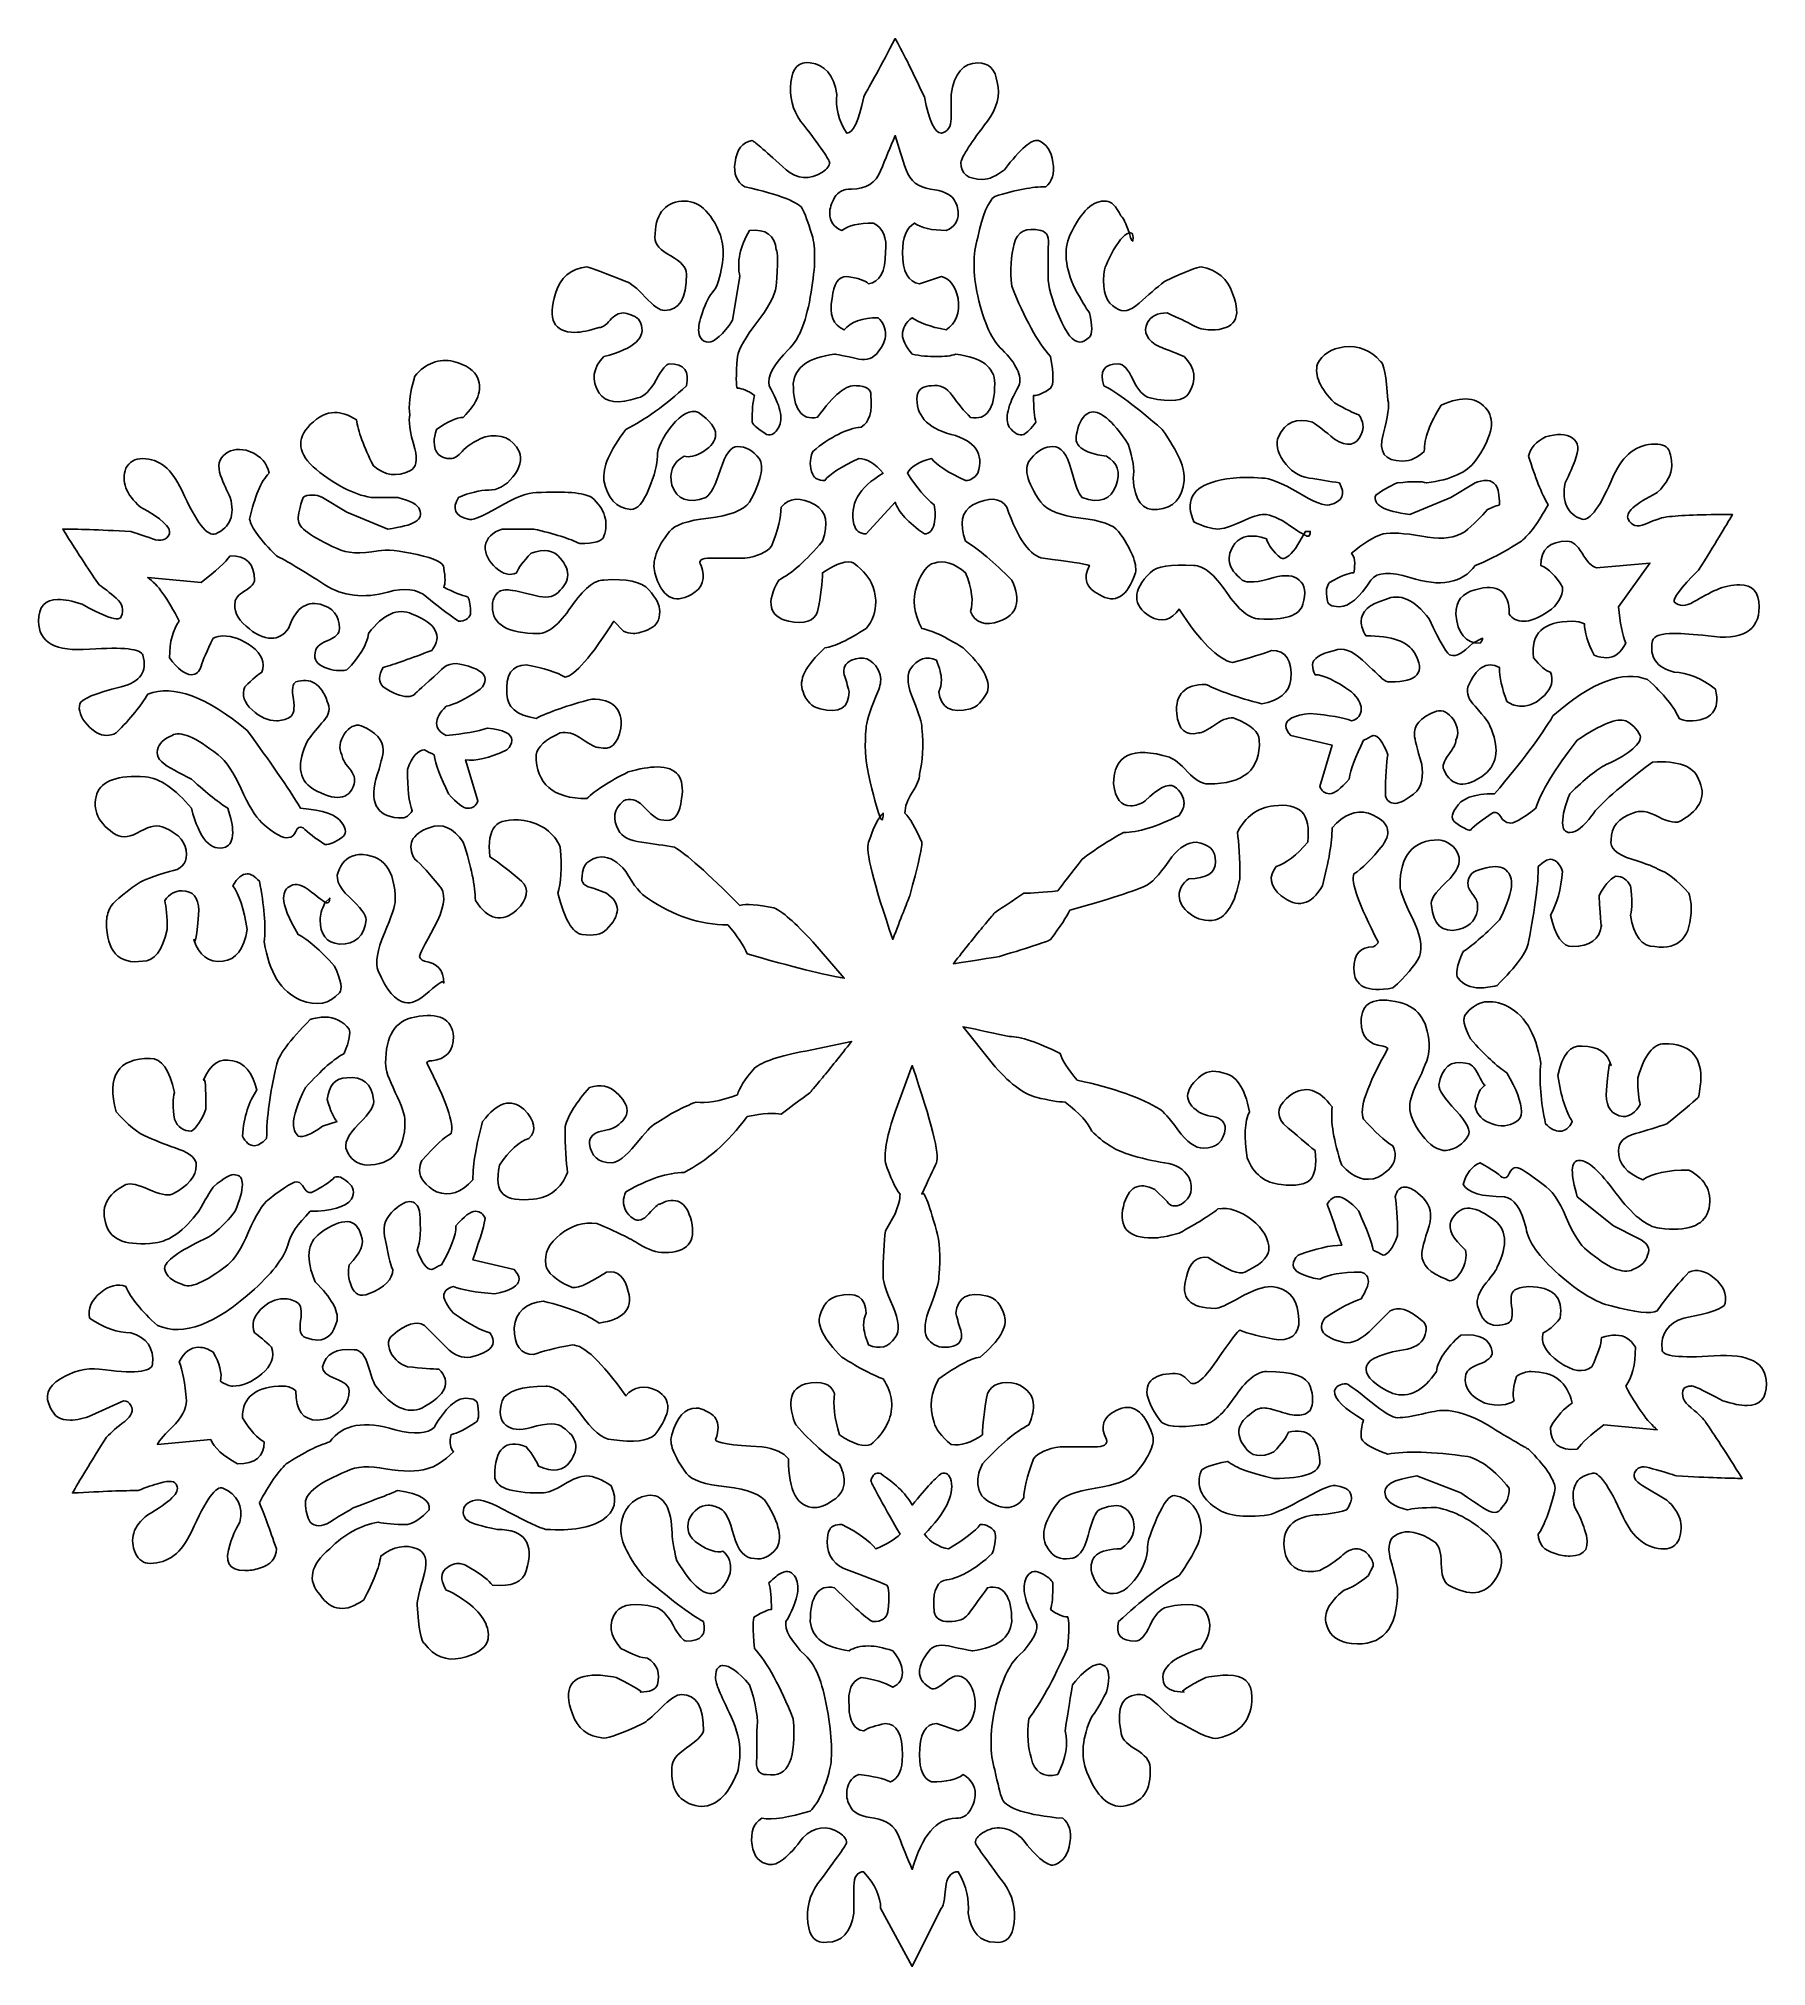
# Model space of a CAD drawing. Header units: centimetres. Extents: x -10.1 to 9.3, y -11 to 10.7.
import ezdxf

# ---------------------------------------------------------------- set-up
doc = ezdxf.new("R2010")
doc.units = ezdxf.units.CM
doc.header["$MEASUREMENT"] = 0
doc.layers.add('Camada 1', color=7, linetype='Continuous')

msp = doc.modelspace()

# ---------------------------------------------------------------- linework, layer by layer
at = {"layer": 'Camada 1'}
for points, knots in [([(-0.73983, 1.66018), (-0.68525, 1.82348), (-0.63069, 1.93262), (-0.57611, 1.98718), (-0.57611, 1.98718), (-0.57611, 1.80528), (-0.63069, 1.95038), (-0.73983, 2.42332), (-0.73983, 2.42332), (-0.77621, 2.58704), (-0.78531, 2.75984), (-0.76711, 2.94174), (-0.76711, 2.94174), (-0.76711, 2.99632), (-0.73073, 3.11414), (-0.65797, 3.29604), (-0.65797, 3.29604), (-0.62159, 3.3688), (-0.60339, 3.43246), (-0.60339, 3.48704), (-0.60339, 3.48704), (-0.60339, 3.52342), (-0.61249, 3.5598), (-0.63067, 3.59618), (-0.63067, 3.59618), (-0.70343, 3.72352), (-0.80347, 3.7599), (-0.93081, 3.70532), (-0.93081, 3.70532), (-1.00357, 3.66894), (-1.03085, 3.61436), (-1.01267, 3.5416), (-1.01267, 3.5416), (-0.99447, 3.48702), (-0.97629, 3.42336), (-0.95809, 3.3506), (-0.95809, 3.3506), (-0.95809, 3.1687), (-1.06723, 3.10504), (-1.28509, 3.1596), (-1.28509, 3.1596), (-1.37605, 3.1778), (-1.43971, 3.24146), (-1.47609, 3.3506), (-1.47609, 3.3506), (-1.53067, 3.47794), (-1.44881, 3.64164), (-1.23053, 3.84175), (-1.23053, 3.84175), (-1.12181, 3.85953), (-0.96719, 3.93229), (-0.76709, 4.05961), (-0.76709, 4.05961), (-0.69433, 4.15057), (-0.65795, 4.25061), (-0.65795, 4.35975), (-0.65795, 4.35975), (-0.65795, 4.41433), (-0.6716, 4.47757), (-0.69888, 4.55033), (-0.69888, 4.55033), (-0.72616, 4.62309), (-0.79437, 4.70495), (-0.90351, 4.79589), (-0.90351, 4.79589), (-0.97627, 4.83227), (-1.09451, 4.79589), (-1.25781, 4.68675), (-1.25781, 4.68675), (-1.25781, 4.57761), (-1.27601, 4.43251), (-1.31239, 4.25061), (-1.31239, 4.25061), (-1.34877, 4.14147), (-1.45791, 4.10509), (-1.63981, 4.14147), (-1.63981, 4.14147), (-1.85809, 4.19605), (-1.89447, 4.35025), (-1.74895, 4.60491), (-1.74895, 4.60491), (-1.60343, 4.67767), (-1.4397, 4.82319), (-1.2578, 5.04147), (-1.2578, 5.04147), (-1.18546, 5.24115), (-1.21274, 5.37757), (-1.33966, 5.45033), (-1.33966, 5.45033), (-1.50338, 5.54129), (-1.6307, 5.53219), (-1.72167, 5.42305), (-1.72167, 5.42305), (-1.72167, 5.31391), (-1.75805, 5.16881), (-1.83081, 4.98691), (-1.83081, 4.98691), (-1.88539, 4.91415), (-1.98543, 4.86867), (-2.13053, 4.85049), (-2.13053, 4.85049), (-2.13053, 4.85049), (-2.51254, 4.8505), (-2.51254, 4.8505), (-2.51254, 4.8505), (-2.62168, 4.8505), (-2.65806, 4.82322), (-2.62168, 4.76864), (-2.62168, 4.76864), (-2.5671, 4.62312), (-2.60348, 4.5144), (-2.7304, 4.44164), (-2.7304, 4.44164), (-2.9305, 4.3325), (-3.06692, 4.41394), (-3.13968, 4.6868), (-3.13968, 4.6868), (-3.17606, 4.81414), (-3.12148, 4.96874), (-2.97596, 5.15064), (-2.97596, 5.15064), (-2.92138, 5.2234), (-2.77628, 5.27301), (-2.53982, 5.30029), (-2.53982, 5.30029), (-2.30336, 5.32757), (-2.14874, 5.3867), (-2.07598, 5.47764), (-2.07598, 5.47764), (-1.94906, 5.71412), (-1.91268, 5.87782), (-1.96684, 5.96879), (-1.96684, 5.96879), (-2.0396, 6.05933), (-2.12146, 6.10481), (-2.2124, 6.10481), (-2.2124, 6.10481), (-2.28516, 6.10481), (-2.34882, 6.0184), (-2.4034, 5.8456), (-2.4034, 5.8456), (-2.45798, 5.6728), (-2.51254, 5.56861), (-2.56712, 5.53223), (-2.56712, 5.53223), (-2.76722, 5.45947), (-2.89412, 5.50495), (-2.9487, 5.66865), (-2.9487, 5.66865), (-2.98508, 5.81417), (-2.9396, 5.92331), (-2.81228, 5.99607), (-2.81228, 5.99607), (-2.7577, 5.97787), (-2.68536, 5.99565), (-2.59442, 6.05023), (-2.59442, 6.05023), (-2.50348, 6.10481), (-2.458, 6.16847), (-2.458, 6.24123), (-2.458, 6.24123), (-2.458, 6.31399), (-2.52166, 6.39585), (-2.649, 6.48679), (-2.649, 6.48679), (-2.73996, 6.52317), (-2.83958, 6.47314), (-2.94872, 6.33672), (-2.94872, 6.33672), (-3.05786, 6.2003), (-3.11244, 6.08661), (-3.11244, 5.99565), (-3.11244, 5.99565), (-3.11244, 5.90469), (-3.14427, 5.78232), (-3.20793, 5.62772), (-3.20793, 5.62772), (-3.27159, 5.47312), (-3.3398, 5.39579), (-3.41216, 5.39579), (-3.41216, 5.39579), (-3.57588, 5.41399), (-3.67592, 5.52313), (-3.7123, 5.72321), (-3.7123, 5.72321), (-3.7305, 5.86873), (-3.64864, 6.05931), (-3.46674, 6.29579), (-3.46674, 6.29579), (-3.24888, 6.40493), (-3.0215, 6.56823), (-2.78501, 6.78651), (-2.78501, 6.78651), (-2.74863, 6.95023), (-2.81229, 7.03207), (-2.97601, 7.03207), (-2.97601, 7.03207), (-3.01239, 7.03207), (-3.06242, 6.97296), (-3.12608, 6.85472), (-3.12608, 6.85472), (-3.18974, 6.73648), (-3.25795, 6.66869), (-3.33071, 6.65049), (-3.33071, 6.65049), (-3.54899, 6.57773), (-3.69409, 6.59591), (-3.76685, 6.70507), (-3.76685, 6.70507), (-3.85781, 6.85017), (-3.83961, 6.98661), (-3.71227, 7.11393), (-3.71227, 7.11393), (-3.36707, 7.20489), (-3.23065, 7.33179), (-3.30341, 7.49551), (-3.30341, 7.49551), (-3.32161, 7.55009), (-3.38527, 7.58647), (-3.49399, 7.60465), (-3.49399, 7.60465), (-3.54857, 7.60465), (-3.59858, 7.57737), (-3.64406, 7.52279), (-3.64406, 7.52279), (-3.68954, 7.46821), (-3.73047, 7.44135), (-3.76685, 7.44135), (-3.76685, 7.44135), (-3.87599, 7.40497), (-3.96695, 7.38677), (-4.03971, 7.38677), (-4.03971, 7.38677), (-4.27619, 7.38677), (-4.34853, 7.53187), (-4.25757, 7.82291), (-4.25757, 7.82291), (-4.20299, 8.00481), (-4.08517, 8.10485), (-3.90327, 8.12305), (-3.90327, 8.12305), (-3.84869, 8.10485), (-3.70317, 8.05029), (-3.46671, 7.95933), (-3.46671, 7.95933), (-3.41255, 7.94113), (-3.33979, 7.88202), (-3.24885, 7.78198), (-3.24885, 7.78198), (-3.15791, 7.68194), (-3.08513, 7.63191), (-3.03057, 7.63191), (-3.03057, 7.63191), (-2.86685, 7.63191), (-2.78501, 7.76833), (-2.78501, 8.04119), (-2.78501, 8.04119), (-2.78501, 8.11395), (-2.84412, 8.18176), (-2.96236, 8.24542), (-2.96236, 8.24542), (-3.0806, 8.30908), (-3.13971, 8.37729), (-3.13971, 8.45005), (-3.13971, 8.45005), (-3.13971, 8.70471), (-3.03967, 8.84113), (-2.83957, 8.85933), (-2.83957, 8.85933), (-2.65809, 8.87753), (-2.51257, 8.75019), (-2.40343, 8.47732), (-2.40343, 8.47732), (-2.34885, 8.3136), (-2.36705, 8.11352), (-2.45801, 7.87746), (-2.45801, 7.87746), (-2.51259, 7.82288), (-2.55805, 7.74559), (-2.59443, 7.64553), (-2.59443, 7.64553), (-2.63081, 7.54547), (-2.64901, 7.46818), (-2.64901, 7.41402), (-2.64901, 7.41402), (-2.64901, 7.37764), (-2.63991, 7.34581), (-2.62173, 7.31853), (-2.62173, 7.31853), (-2.60355, 7.29125), (-2.57625, 7.2776), (-2.53987, 7.2776), (-2.53987, 7.2776), (-2.46711, 7.2776), (-2.37615, 7.35904), (-2.26701, 7.52276), (-2.26701, 7.52276), (-2.26701, 7.52276), (-2.18515, 8.01391), (-2.18515, 8.01391), (-2.18515, 8.01391), (-2.22153, 8.17721), (-2.18515, 8.35001), (-2.07601, 8.53191), (-2.07601, 8.53191), (-1.89453, 8.55011), (-1.79447, 8.47733), (-1.77629, 8.31363), (-1.77629, 8.31363), (-1.75809, 8.29543), (-1.75809, 8.15901), (-1.77629, 7.90477), (-1.77629, 7.90477), (-1.79449, 7.79563), (-1.86725, 7.65921), (-1.99457, 7.49549), (-1.99457, 7.49549), (-2.12189, 7.33177), (-2.19425, 7.20487), (-2.21243, 7.11391), (-2.21243, 7.11391), (-2.23063, 6.89563), (-2.23063, 6.77739), (-2.21243, 6.75921), (-2.21243, 6.75921), (-2.15785, 6.75921), (-2.09419, 6.73193), (-2.02143, 6.67777), (-2.02143, 6.67777), (-2.03963, 6.60501), (-2.04871, 6.50497), (-2.04871, 6.37763), (-2.04871, 6.37763), (-2.03051, 6.34125), (-1.97637, 6.29577), (-1.88541, 6.24121), (-1.88541, 6.24121), (-1.83083, 6.22301), (-1.78537, 6.25031), (-1.74899, 6.32307), (-1.74899, 6.32307), (-1.69441, 6.41403), (-1.73079, 6.56823), (-1.85813, 6.78651), (-1.85813, 6.78651), (-1.87633, 6.89565), (-1.80355, 7.03207), (-1.63985, 7.19579), (-1.63985, 7.19579), (-1.53071, 7.28675), (-1.44885, 7.48188), (-1.39429, 7.782), (-1.39429, 7.782), (-1.33971, 8.08172), (-1.33063, 8.30455), (-1.36701, 8.45007), (-1.36701, 8.45007), (-1.40339, 8.57741), (-1.43977, 8.682), (-1.47615, 8.76384), (-1.47615, 8.76384), (-1.51253, 8.84568), (-1.73081, 8.93169), (-2.13057, 9.02263), (-2.13057, 9.02263), (-2.22153, 9.07721), (-2.25791, 9.16815), (-2.23971, 9.29549), (-2.23971, 9.29549), (-2.22151, 9.44101), (-2.15785, 9.52287), (-2.04871, 9.54105), (-2.04871, 9.54105), (-2.01233, 9.52285), (-1.88541, 9.41371), (-1.66713, 9.21363), (-1.66713, 9.21363), (-1.53979, 9.10449), (-1.40337, 9.09539), (-1.25785, 9.18635), (-1.25785, 9.18635), (-1.20369, 9.22273), (-1.17641, 9.25911), (-1.17641, 9.29549), (-1.17641, 9.29549), (-1.19461, 9.35007), (-1.30375, 9.50427), (-1.50341, 9.75893), (-1.50341, 9.75893), (-1.59437, 9.88627), (-1.63075, 10.03179), (-1.61255, 10.19549), (-1.61255, 10.19549), (-1.59435, 10.35879), (-1.52159, 10.43155), (-1.39427, 10.41335), (-1.39427, 10.41335), (-1.23097, 10.39515), (-1.13093, 10.27693), (-1.09455, 10.05905), (-1.09455, 10.05905), (-1.11275, 9.91353), (-1.07635, 9.76801), (-0.98541, 9.62291), (-0.98541, 9.62291), (-0.91265, 9.62291), (-0.84899, 9.75893), (-0.79441, 10.03177), (-0.79441, 10.03177), (-0.72165, 10.15911), (-0.60383, 10.37697), (-0.44011, 10.68619), (-0.44011, 10.68619), (-0.36735, 10.55885), (-0.25821, 10.34056), (-0.11269, 10.03177), (-0.11269, 10.03177), (-0.05811, 9.75891), (0.00555, 9.62291), (0.07831, 9.62291), (0.07831, 9.62291), (0.15107, 9.64111), (0.18745, 9.69525), (0.18745, 9.78621), (0.18745, 9.78621), (0.18745, 9.78621), (0.18746, 10.05904), (0.18746, 10.05904), (0.18746, 10.05904), (0.22342, 10.2951), (0.32348, 10.41334), (0.48718, 10.41334), (0.48718, 10.41334), (0.61452, 10.41334), (0.68728, 10.34058), (0.70546, 10.19548), (0.70546, 10.19548), (0.74184, 10.04996), (0.70546, 9.90444), (0.59632, 9.75892), (0.59632, 9.75892), (0.41442, 9.52244), (0.31438, 9.36824), (0.29618, 9.29548), (0.29618, 9.29548), (0.29618, 9.16814), (0.37804, 9.10448), (0.54174, 9.10448), (0.54174, 9.10448), (0.6145, 9.10448), (0.69636, 9.14086), (0.7873, 9.21362), (0.7873, 9.21362), (0.96878, 9.4501), (1.09612, 9.55925), (1.16888, 9.54104), (1.16888, 9.54104), (1.25984, 9.50466), (1.3144, 9.4228), (1.3326, 9.29548), (1.3326, 9.29548), (1.3508, 9.16816), (1.3235, 9.0772), (1.25074, 9.02262), (1.25074, 9.02262), (1.10522, 9.02262), (0.91422, 8.98624), (0.67816, 8.9139), (0.67816, 8.9139), (0.6054, 8.85932), (0.54174, 8.70472), (0.48716, 8.45006), (0.48716, 8.45006), (0.43258, 8.26816), (0.43258, 8.0503), (0.48716, 7.79564), (0.48716, 7.79564), (0.55992, 7.48639), (0.65088, 7.28674), (0.76002, 7.19578), (0.76002, 7.19578), (0.92332, 7.03206), (0.98698, 6.89564), (0.9506, 6.7865), (0.9506, 6.7865), (0.82326, 6.56822), (0.7873, 6.41402), (0.84188, 6.32306), (0.84188, 6.32306), (0.89646, 6.2503), (0.9506, 6.22302), (1.00518, 6.2412), (1.00518, 6.2412), (1.04156, 6.2594), (1.08704, 6.30486), (1.1416, 6.37762), (1.1416, 6.37762), (1.1234, 6.4322), (1.11432, 6.53224), (1.11432, 6.67776), (1.11432, 6.67776), (1.1689, 6.67776), (1.23256, 6.70464), (1.30532, 6.7592), (1.30532, 6.7592), (1.3417, 6.79558), (1.3417, 6.91382), (1.30532, 7.1139), (1.30532, 7.1139), (1.1598, 7.27762), (1.01428, 7.54096), (0.86918, 7.90477), (0.86918, 7.90477), (0.85098, 8.08667), (0.85968, 8.24542), (0.89606, 8.38184), (0.89606, 8.38184), (0.93244, 8.51826), (1.03248, 8.56829), (1.1962, 8.53191), (1.1962, 8.53191), (1.26896, 8.51371), (1.29624, 8.45005), (1.27806, 8.34091), (1.27806, 8.34091), (1.27806, 8.34091), (1.27806, 8.01391), (1.27806, 8.01391), (1.27806, 8.01391), (1.27806, 7.90477), (1.31899, 7.7547), (1.40085, 7.56369), (1.40085, 7.56369), (1.48271, 7.37268), (1.56002, 7.2776), (1.63278, 7.2776), (1.63278, 7.2776), (1.66874, 7.2776), (1.70512, 7.2958), (1.7415, 7.33218), (1.7415, 7.33218), (1.77788, 7.36856), (1.77788, 7.4591), (1.7415, 7.60462), (1.7415, 7.60462), (1.70512, 7.6592), (1.65054, 7.75014), (1.5782, 7.87748), (1.5782, 7.87748), (1.46906, 8.11354), (1.45086, 8.31362), (1.52362, 8.47734), (1.52362, 8.47734), (1.65054, 8.7502), (1.78696, 8.87752), (1.93248, 8.85935), (1.93248, 8.85935), (1.98706, 8.85935), (2.04162, 8.80477), (2.0962, 8.69563), (2.0962, 8.69563), (2.13258, 8.65925), (2.16896, 8.57739), (2.20534, 8.45007), (2.20534, 8.45007), (2.22354, 8.39549), (2.23262, 8.39549), (2.23262, 8.45007), (2.23262, 8.45007), (2.23262, 8.48645), (2.22352, 8.50465), (2.20534, 8.50465), (2.20534, 8.50465), (2.15076, 8.50465), (2.0871, 8.44099), (2.01434, 8.31365), (2.01434, 8.31365), (1.94158, 8.18631), (1.9052, 8.09579), (1.9052, 8.04121), (1.9052, 8.04121), (1.887, 7.84111), (1.93248, 7.71379), (2.04162, 7.6592), (2.04162, 7.6592), (2.11438, 7.60462), (2.20037, 7.62282), (2.30041, 7.71378), (2.30041, 7.71378), (2.40045, 7.80474), (2.49596, 7.88658), (2.5869, 7.95934), (2.5869, 7.95934), (2.82338, 8.06848), (2.9598, 8.12306), (2.99618, 8.12306), (2.99618, 8.12306), (3.17766, 8.08668), (3.2959, 7.98664), (3.35048, 7.82292), (3.35048, 7.82292), (3.45962, 7.55006), (3.37776, 7.41406), (3.10532, 7.41406), (3.10532, 7.41406), (3.03256, 7.41406), (2.96435, 7.43184), (2.90069, 7.46822), (2.90069, 7.46822), (2.83703, 7.5046), (2.74152, 7.55008), (2.6142, 7.60464), (2.6142, 7.60464), (2.50506, 7.60464), (2.4323, 7.56826), (2.39634, 7.4955), (2.39634, 7.4955), (2.34176, 7.38636), (2.38684, 7.29582), (2.53236, 7.22306), (2.53236, 7.22306), (2.58694, 7.20486), (2.67788, 7.16848), (2.80522, 7.11392), (2.80522, 7.11392), (2.93256, 6.98658), (2.95074, 6.85016), (2.8598, 6.70506), (2.8598, 6.70506), (2.80522, 6.6141), (2.6597, 6.59592), (2.42324, 6.65048), (2.42324, 6.65048), (2.35048, 6.66868), (2.28722, 6.73647), (2.23266, 6.85471), (2.23266, 6.85471), (2.1781, 6.97295), (2.12352, 7.03206), (2.06894, 7.03206), (2.06894, 7.03206), (1.90522, 7.03206), (1.85066, 6.9502), (1.90522, 6.7865), (1.90522, 6.7865), (2.05074, 6.71374), (2.2686, 6.55044), (2.55964, 6.29578), (2.55964, 6.29578), (2.74154, 6.04112), (2.8234, 5.85054), (2.8052, 5.7232), (2.8052, 5.7232), (2.787, 5.5231), (2.68696, 5.41395), (2.50506, 5.39578), (2.50506, 5.39578), (2.34134, 5.37758), (2.25082, 5.49582), (2.23262, 5.75048), (2.23262, 5.75048), (2.25082, 5.84144), (2.23262, 5.96834), (2.17804, 6.13206), (2.17804, 6.13206), (1.99614, 6.40492), (1.85062, 6.52314), (1.74148, 6.48676), (1.74148, 6.48676), (1.66872, 6.45038), (1.62366, 6.37762), (1.60546, 6.26848), (1.60546, 6.26848), (1.55088, 6.12296), (1.65962, 6.032), (1.93246, 5.99604), (1.93246, 5.99604), (2.0598, 5.92328), (2.09618, 5.81414), (2.0416, 5.66862), (2.0416, 5.66862), (1.98702, 5.5049), (1.8597, 5.45944), (1.66002, 5.5322), (1.66002, 5.5322), (1.62364, 5.56858), (1.58271, 5.67277), (1.53723, 5.84557), (1.53723, 5.84557), (1.49175, 6.01837), (1.42354, 6.10478), (1.3326, 6.10478), (1.3326, 6.10478), (1.24166, 6.10478), (1.1598, 6.0593), (1.08704, 5.96876), (1.08704, 5.96876), (0.99608, 5.8778), (1.03246, 5.7141), (1.19618, 5.47761), (1.19618, 5.47761), (1.26894, 5.38665), (1.41859, 5.32754), (1.64597, 5.30026), (1.64597, 5.30026), (1.87335, 5.27298), (2.01432, 5.22337), (2.06888, 5.15061), (2.06888, 5.15061), (2.2144, 4.95051), (2.27806, 4.79591), (2.25988, 4.68677), (2.25988, 4.68677), (2.16892, 4.41391), (2.0325, 4.33247), (1.8506, 4.44161), (1.8506, 4.44161), (1.70508, 4.51437), (1.6687, 4.62309), (1.74146, 4.76861), (1.74146, 4.76861), (1.68688, 4.78681), (1.5145, 4.81409), (1.22346, 4.85047), (1.22346, 4.85047), (1.07794, 4.86867), (0.94152, 5.05925), (0.8146, 5.42305), (0.8146, 5.42305), (0.74184, 5.53219), (0.6145, 5.54129), (0.43259, 5.45033), (0.43259, 5.45033), (0.30525, 5.37757), (0.27797, 5.24115), (0.35073, 5.04147), (0.35073, 5.04147), (0.49625, 4.95051), (0.66905, 4.80499), (0.86915, 4.60491), (0.86915, 4.60491), (0.97787, 4.36843), (0.93241, 4.21423), (0.73273, 4.14147), (0.73273, 4.14147), (0.56901, 4.08689), (0.45987, 4.12327), (0.40531, 4.25061), (0.40531, 4.25061), (0.44169, 4.35975), (0.42351, 4.50485), (0.35073, 4.68675), (0.35073, 4.68675), (0.22339, 4.79589), (0.10557, 4.83227), (-0.00357, 4.79589), (-0.00357, 4.79589), (-0.07633, 4.77769), (-0.13999, 4.69585), (-0.19457, 4.55073), (-0.19457, 4.55073), (-0.24915, 4.38701), (-0.23095, 4.22331), (-0.13999, 4.05958), (-0.13999, 4.05958), (-0.03085, 4.04138), (0.12338, 3.96862), (0.32345, 3.84172), (0.32345, 3.84172), (0.54173, 3.64162), (0.6327, 3.47792), (0.59631, 3.35057), (0.59631, 3.35057), (0.54173, 3.24143), (0.47807, 3.17777), (0.40531, 3.15957), (0.40531, 3.15957), (0.18703, 3.10499), (0.06921, 3.16867), (0.05101, 3.35057), (0.05101, 3.35057), (0.06921, 3.38695), (0.07829, 3.43243), (0.07829, 3.48699), (0.07829, 3.48699), (0.07829, 3.54155), (0.06009, 3.61433), (0.02371, 3.70527), (0.02371, 3.70527), (-0.08543, 3.75985), (-0.1855, 3.72347), (-0.27643, 3.59613), (-0.27643, 3.59613), (-0.31281, 3.52337), (-0.29916, 3.40968), (-0.2355, 3.25506), (-0.2355, 3.25506), (-0.17184, 3.10044), (-0.14001, 2.99627), (-0.14001, 2.94169), (-0.14001, 2.94169), (-0.12181, 2.74159), (-0.13091, 2.56879), (-0.16729, 2.42327), (-0.16729, 2.42327), (-0.16729, 2.36869), (-0.19457, 2.3009), (-0.24915, 2.21904), (-0.24915, 2.21904), (-0.30373, 2.13718), (-0.33101, 2.05987), (-0.33101, 1.98711), (-0.33101, 1.98711), (-0.27643, 1.93253), (-0.21277, 1.82339), (-0.14001, 1.66011), (-0.14001, 1.66011), (-0.14001, 1.58735), (-0.18549, 1.38725), (-0.27643, 1.05982), (-0.27643, 1.05982), (-0.31281, 0.96886), (-0.37647, 0.80558), (-0.46743, 0.5691), (-0.46743, 0.5691), (-0.68569, 1.20542), (-0.77621, 1.56922), (-0.73983, 1.66018)], [0, 0, 0, 0, 0.00480769, 0.00480769, 0.00480769, 0.00480769, 0.00961538, 0.00961538, 0.00961538, 0.00961538, 0.01442308, 0.01442308, 0.01442308, 0.01442308, 0.01923077, 0.01923077, 0.01923077, 0.01923077, 0.02403846, 0.02403846, 0.02403846, 0.02403846, 0.02884615, 0.02884615, 0.02884615, 0.02884615, 0.03365385, 0.03365385, 0.03365385, 0.03365385, 0.03846154, 0.03846154, 0.03846154, 0.03846154, 0.04326923, 0.04326923, 0.04326923, 0.04326923, 0.04807692, 0.04807692, 0.04807692, 0.04807692, 0.05288462, 0.05288462, 0.05288462, 0.05288462, 0.05769231, 0.05769231, 0.05769231, 0.05769231, 0.0625, 0.0625, 0.0625, 0.0625, 0.06730769, 0.06730769, 0.06730769, 0.06730769, 0.07211538, 0.07211538, 0.07211538, 0.07211538, 0.07692308, 0.07692308, 0.07692308, 0.07692308, 0.08173077, 0.08173077, 0.08173077, 0.08173077, 0.08653846, 0.08653846, 0.08653846, 0.08653846, 0.09134615, 0.09134615, 0.09134615, 0.09134615, 0.09615385, 0.09615385, 0.09615385, 0.09615385, 0.10096154, 0.10096154, 0.10096154, 0.10096154, 0.10576923, 0.10576923, 0.10576923, 0.10576923, 0.11057692, 0.11057692, 0.11057692, 0.11057692, 0.11538462, 0.11538462, 0.11538462, 0.11538462, 0.12019231, 0.12019231, 0.12019231, 0.12019231, 0.125, 0.125, 0.125, 0.125, 0.12980769, 0.12980769, 0.12980769, 0.12980769, 0.13461538, 0.13461538, 0.13461538, 0.13461538, 0.13942308, 0.13942308, 0.13942308, 0.13942308, 0.14423077, 0.14423077, 0.14423077, 0.14423077, 0.14903846, 0.14903846, 0.14903846, 0.14903846, 0.15384615, 0.15384615, 0.15384615, 0.15384615, 0.15865385, 0.15865385, 0.15865385, 0.15865385, 0.16346154, 0.16346154, 0.16346154, 0.16346154, 0.16826923, 0.16826923, 0.16826923, 0.16826923, 0.17307692, 0.17307692, 0.17307692, 0.17307692, 0.17788462, 0.17788462, 0.17788462, 0.17788462, 0.18269231, 0.18269231, 0.18269231, 0.18269231, 0.1875, 0.1875, 0.1875, 0.1875, 0.19230769, 0.19230769, 0.19230769, 0.19230769, 0.19711538, 0.19711538, 0.19711538, 0.19711538, 0.20192308, 0.20192308, 0.20192308, 0.20192308, 0.20673077, 0.20673077, 0.20673077, 0.20673077, 0.21153846, 0.21153846, 0.21153846, 0.21153846, 0.21634615, 0.21634615, 0.21634615, 0.21634615, 0.22115385, 0.22115385, 0.22115385, 0.22115385, 0.22596154, 0.22596154, 0.22596154, 0.22596154, 0.23076923, 0.23076923, 0.23076923, 0.23076923, 0.23557692, 0.23557692, 0.23557692, 0.23557692, 0.24038462, 0.24038462, 0.24038462, 0.24038462, 0.24519231, 0.24519231, 0.24519231, 0.24519231, 0.25, 0.25, 0.25, 0.25, 0.25480769, 0.25480769, 0.25480769, 0.25480769, 0.25961538, 0.25961538, 0.25961538, 0.25961538, 0.26442308, 0.26442308, 0.26442308, 0.26442308, 0.26923077, 0.26923077, 0.26923077, 0.26923077, 0.27403846, 0.27403846, 0.27403846, 0.27403846, 0.27884615, 0.27884615, 0.27884615, 0.27884615, 0.28365385, 0.28365385, 0.28365385, 0.28365385, 0.28846154, 0.28846154, 0.28846154, 0.28846154, 0.29326923, 0.29326923, 0.29326923, 0.29326923, 0.29807692, 0.29807692, 0.29807692, 0.29807692, 0.30288462, 0.30288462, 0.30288462, 0.30288462, 0.30769231, 0.30769231, 0.30769231, 0.30769231, 0.3125, 0.3125, 0.3125, 0.3125, 0.31730769, 0.31730769, 0.31730769, 0.31730769, 0.32211538, 0.32211538, 0.32211538, 0.32211538, 0.32692308, 0.32692308, 0.32692308, 0.32692308, 0.33173077, 0.33173077, 0.33173077, 0.33173077, 0.33653846, 0.33653846, 0.33653846, 0.33653846, 0.34134615, 0.34134615, 0.34134615, 0.34134615, 0.34615385, 0.34615385, 0.34615385, 0.34615385, 0.35096154, 0.35096154, 0.35096154, 0.35096154, 0.35576923, 0.35576923, 0.35576923, 0.35576923, 0.36057692, 0.36057692, 0.36057692, 0.36057692, 0.36538462, 0.36538462, 0.36538462, 0.36538462, 0.37019231, 0.37019231, 0.37019231, 0.37019231, 0.375, 0.375, 0.375, 0.375, 0.37980769, 0.37980769, 0.37980769, 0.37980769, 0.38461538, 0.38461538, 0.38461538, 0.38461538, 0.38942308, 0.38942308, 0.38942308, 0.38942308, 0.39423077, 0.39423077, 0.39423077, 0.39423077, 0.39903846, 0.39903846, 0.39903846, 0.39903846, 0.40384615, 0.40384615, 0.40384615, 0.40384615, 0.40865385, 0.40865385, 0.40865385, 0.40865385, 0.41346154, 0.41346154, 0.41346154, 0.41346154, 0.41826923, 0.41826923, 0.41826923, 0.41826923, 0.42307692, 0.42307692, 0.42307692, 0.42307692, 0.42788462, 0.42788462, 0.42788462, 0.42788462, 0.43269231, 0.43269231, 0.43269231, 0.43269231, 0.4375, 0.4375, 0.4375, 0.4375, 0.44230769, 0.44230769, 0.44230769, 0.44230769, 0.44711538, 0.44711538, 0.44711538, 0.44711538, 0.45192308, 0.45192308, 0.45192308, 0.45192308, 0.45673077, 0.45673077, 0.45673077, 0.45673077, 0.46153846, 0.46153846, 0.46153846, 0.46153846, 0.46634615, 0.46634615, 0.46634615, 0.46634615, 0.47115385, 0.47115385, 0.47115385, 0.47115385, 0.47596154, 0.47596154, 0.47596154, 0.47596154, 0.48076923, 0.48076923, 0.48076923, 0.48076923, 0.48557692, 0.48557692, 0.48557692, 0.48557692, 0.49038462, 0.49038462, 0.49038462, 0.49038462, 0.49519231, 0.49519231, 0.49519231, 0.49519231, 0.5, 0.5, 0.5, 0.5, 0.50480769, 0.50480769, 0.50480769, 0.50480769, 0.50961538, 0.50961538, 0.50961538, 0.50961538, 0.51442308, 0.51442308, 0.51442308, 0.51442308, 0.51923077, 0.51923077, 0.51923077, 0.51923077, 0.52403846, 0.52403846, 0.52403846, 0.52403846, 0.52884615, 0.52884615, 0.52884615, 0.52884615, 0.53365385, 0.53365385, 0.53365385, 0.53365385, 0.53846154, 0.53846154, 0.53846154, 0.53846154, 0.54326923, 0.54326923, 0.54326923, 0.54326923, 0.54807692, 0.54807692, 0.54807692, 0.54807692, 0.55288462, 0.55288462, 0.55288462, 0.55288462, 0.55769231, 0.55769231, 0.55769231, 0.55769231, 0.5625, 0.5625, 0.5625, 0.5625, 0.56730769, 0.56730769, 0.56730769, 0.56730769, 0.57211538, 0.57211538, 0.57211538, 0.57211538, 0.57692308, 0.57692308, 0.57692308, 0.57692308, 0.58173077, 0.58173077, 0.58173077, 0.58173077, 0.58653846, 0.58653846, 0.58653846, 0.58653846, 0.59134615, 0.59134615, 0.59134615, 0.59134615, 0.59615385, 0.59615385, 0.59615385, 0.59615385, 0.60096154, 0.60096154, 0.60096154, 0.60096154, 0.60576923, 0.60576923, 0.60576923, 0.60576923, 0.61057692, 0.61057692, 0.61057692, 0.61057692, 0.61538462, 0.61538462, 0.61538462, 0.61538462, 0.62019231, 0.62019231, 0.62019231, 0.62019231, 0.625, 0.625, 0.625, 0.625, 0.62980769, 0.62980769, 0.62980769, 0.62980769, 0.63461538, 0.63461538, 0.63461538, 0.63461538, 0.63942308, 0.63942308, 0.63942308, 0.63942308, 0.64423077, 0.64423077, 0.64423077, 0.64423077, 0.64903846, 0.64903846, 0.64903846, 0.64903846, 0.65384615, 0.65384615, 0.65384615, 0.65384615, 0.65865385, 0.65865385, 0.65865385, 0.65865385, 0.66346154, 0.66346154, 0.66346154, 0.66346154, 0.66826923, 0.66826923, 0.66826923, 0.66826923, 0.67307692, 0.67307692, 0.67307692, 0.67307692, 0.67788462, 0.67788462, 0.67788462, 0.67788462, 0.68269231, 0.68269231, 0.68269231, 0.68269231, 0.6875, 0.6875, 0.6875, 0.6875, 0.69230769, 0.69230769, 0.69230769, 0.69230769, 0.69711538, 0.69711538, 0.69711538, 0.69711538, 0.70192308, 0.70192308, 0.70192308, 0.70192308, 0.70673077, 0.70673077, 0.70673077, 0.70673077, 0.71153846, 0.71153846, 0.71153846, 0.71153846, 0.71634615, 0.71634615, 0.71634615, 0.71634615, 0.72115385, 0.72115385, 0.72115385, 0.72115385, 0.72596154, 0.72596154, 0.72596154, 0.72596154, 0.73076923, 0.73076923, 0.73076923, 0.73076923, 0.73557692, 0.73557692, 0.73557692, 0.73557692, 0.74038462, 0.74038462, 0.74038462, 0.74038462, 0.74519231, 0.74519231, 0.74519231, 0.74519231, 0.75, 0.75, 0.75, 0.75, 0.75480769, 0.75480769, 0.75480769, 0.75480769, 0.75961538, 0.75961538, 0.75961538, 0.75961538, 0.76442308, 0.76442308, 0.76442308, 0.76442308, 0.76923077, 0.76923077, 0.76923077, 0.76923077, 0.77403846, 0.77403846, 0.77403846, 0.77403846, 0.77884615, 0.77884615, 0.77884615, 0.77884615, 0.78365385, 0.78365385, 0.78365385, 0.78365385, 0.78846154, 0.78846154, 0.78846154, 0.78846154, 0.79326923, 0.79326923, 0.79326923, 0.79326923, 0.79807692, 0.79807692, 0.79807692, 0.79807692, 0.80288462, 0.80288462, 0.80288462, 0.80288462, 0.80769231, 0.80769231, 0.80769231, 0.80769231, 0.8125, 0.8125, 0.8125, 0.8125, 0.81730769, 0.81730769, 0.81730769, 0.81730769, 0.82211538, 0.82211538, 0.82211538, 0.82211538, 0.82692308, 0.82692308, 0.82692308, 0.82692308, 0.83173077, 0.83173077, 0.83173077, 0.83173077, 0.83653846, 0.83653846, 0.83653846, 0.83653846, 0.84134615, 0.84134615, 0.84134615, 0.84134615, 0.84615385, 0.84615385, 0.84615385, 0.84615385, 0.85096154, 0.85096154, 0.85096154, 0.85096154, 0.85576923, 0.85576923, 0.85576923, 0.85576923, 0.86057692, 0.86057692, 0.86057692, 0.86057692, 0.86538462, 0.86538462, 0.86538462, 0.86538462, 0.87019231, 0.87019231, 0.87019231, 0.87019231, 0.875, 0.875, 0.875, 0.875, 0.87980769, 0.87980769, 0.87980769, 0.87980769, 0.88461538, 0.88461538, 0.88461538, 0.88461538, 0.88942308, 0.88942308, 0.88942308, 0.88942308, 0.89423077, 0.89423077, 0.89423077, 0.89423077, 0.89903846, 0.89903846, 0.89903846, 0.89903846, 0.90384615, 0.90384615, 0.90384615, 0.90384615, 0.90865385, 0.90865385, 0.90865385, 0.90865385, 0.91346154, 0.91346154, 0.91346154, 0.91346154, 0.91826923, 0.91826923, 0.91826923, 0.91826923, 0.92307692, 0.92307692, 0.92307692, 0.92307692, 0.92788462, 0.92788462, 0.92788462, 0.92788462, 0.93269231, 0.93269231, 0.93269231, 0.93269231, 0.9375, 0.9375, 0.9375, 0.9375, 0.94230769, 0.94230769, 0.94230769, 0.94230769, 0.94711538, 0.94711538, 0.94711538, 0.94711538, 0.95192308, 0.95192308, 0.95192308, 0.95192308, 0.95673077, 0.95673077, 0.95673077, 0.95673077, 0.96153846, 0.96153846, 0.96153846, 0.96153846, 0.96634615, 0.96634615, 0.96634615, 0.96634615, 0.97115385, 0.97115385, 0.97115385, 0.97115385, 0.97596154, 0.97596154, 0.97596154, 0.97596154, 0.98076923, 0.98076923, 0.98076923, 0.98076923, 0.98557692, 0.98557692, 0.98557692, 0.98557692, 0.99038462, 0.99038462, 0.99038462, 0.99038462, 1, 1, 1, 1]), ([(-0.93083, 8.99533), (-1.02179, 8.99533), (-1.08545, 8.9635), (-1.12183, 8.89984), (-1.12183, 8.89984), (-1.15821, 8.83618), (-1.17641, 8.77747), (-1.17641, 8.72289), (-1.17641, 8.72289), (-1.17641, 8.63193), (-1.13093, 8.56827), (-1.03999, 8.53189), (-1.03999, 8.53189), (-0.96723, 8.58647), (-0.84899, 8.61375), (-0.68529, 8.61375), (-0.68529, 8.61375), (-0.57615, 8.55917), (-0.53067, 8.45003), (-0.54887, 8.28633), (-0.54887, 8.28633), (-0.54887, 8.06805), (-0.61253, 7.95023), (-0.73987, 7.93203), (-0.73987, 7.93203), (-0.77625, 7.96841), (-0.85811, 7.99569), (-0.98543, 8.01389), (-0.98543, 8.01389), (-1.07639, 8.01389), (-1.13095, 7.93203), (-1.14915, 7.76833), (-1.14915, 7.76833), (-1.18553, 7.58643), (-1.14005, 7.46819), (-1.01273, 7.41403), (-1.01273, 7.41403), (-0.93997, 7.50457), (-0.81263, 7.55005), (-0.63072, 7.55005), (-0.63072, 7.55005), (-0.57614, 7.49547), (-0.54886, 7.43223), (-0.54886, 7.35947), (-0.54886, 7.35947), (-0.54886, 7.30489), (-0.57614, 7.24123), (-0.63072, 7.16847), (-0.63072, 7.16847), (-0.6853, 7.09571), (-0.75806, 7.06843), (-0.849, 7.08661), (-0.849, 7.08661), (-1.01272, 7.12299), (-1.10366, 7.14119), (-1.12186, 7.14119), (-1.12186, 7.14119), (-1.4129, 7.10481), (-1.5671, 6.99567), (-1.5853, 6.81377), (-1.5853, 6.81377), (-1.5853, 6.52273), (-1.49434, 6.39581), (-1.31244, 6.43219), (-1.31244, 6.43219), (-1.13096, 6.68643), (-0.98544, 6.80467), (-0.8763, 6.78649), (-0.8763, 6.78649), (-0.76716, 6.78649), (-0.71258, 6.75011), (-0.71258, 6.67777), (-0.71258, 6.67777), (-0.69438, 6.49587), (-0.73078, 6.37763), (-0.82172, 6.32307), (-0.82172, 6.32307), (-0.98544, 6.30487), (-1.16735, 6.21393), (-1.367, 6.05021), (-1.367, 6.05021), (-1.3852, 5.99563), (-1.39428, 5.95057), (-1.39428, 5.91419), (-1.39428, 5.91419), (-1.39428, 5.87781), (-1.38518, 5.83688), (-1.367, 5.7914), (-1.367, 5.7914), (-1.34882, 5.74592), (-1.30334, 5.72319), (-1.23058, 5.72319), (-1.23058, 5.72319), (-1.17642, 5.79595), (-1.0491, 5.87781), (-0.849, 5.96875), (-0.849, 5.96875), (-0.75804, 5.96875), (-0.6671, 5.91417), (-0.57614, 5.80503), (-0.57614, 5.80503), (-0.849, 5.64131), (-0.95815, 5.45033), (-0.90356, 5.23245), (-0.90356, 5.23245), (-0.88536, 5.15969), (-0.8399, 5.12331), (-0.76714, 5.12331), (-0.76714, 5.12331), (-0.76714, 5.12331), (-0.44014, 5.47761), (-0.44014, 5.47761), (-0.44014, 5.47761), (-0.40376, 5.36847), (-0.29462, 5.25023), (-0.11272, 5.12331), (-0.11272, 5.12331), (-0.05814, 5.12331), (-0.02176, 5.15969), (-0.00358, 5.23245), (-0.00358, 5.23245), (0.01462, 5.30479), (0.01462, 5.37755), (-0.00358, 5.45031), (-0.00358, 5.45031), (-0.09454, 5.52307), (-0.19458, 5.64131), (-0.30372, 5.80501), (-0.30372, 5.80501), (-0.26734, 5.87777), (-0.17638, 5.93235), (-0.03086, 5.96873), (-0.03086, 5.96873), (0.02372, 5.89597), (0.15064, 5.81411), (0.35072, 5.72317), (0.35072, 5.72317), (0.4053, 5.72317), (0.45076, 5.75045), (0.48714, 5.80503), (0.48714, 5.80503), (0.5599, 6.02289), (0.45986, 6.16841), (0.187, 6.24117), (0.187, 6.24117), (-0.08586, 6.31393), (-0.21279, 6.45945), (-0.19458, 6.67773), (-0.19458, 6.67773), (-0.17638, 6.75007), (-0.12182, 6.78645), (-0.03086, 6.78645), (-0.03086, 6.78645), (0.0601, 6.80465), (0.13699, 6.76825), (0.20065, 6.67731), (0.20065, 6.67731), (0.26431, 6.58637), (0.33252, 6.50491), (0.40528, 6.43215), (0.40528, 6.43215), (0.58718, 6.39577), (0.67814, 6.52269), (0.67814, 6.81373), (0.67814, 6.81373), (0.67814, 6.99563), (0.53262, 7.10477), (0.24158, 7.14115), (0.24158, 7.14115), (0.187, 7.12295), (0.11466, 7.11387), (0.02372, 7.11387), (0.02372, 7.11387), (-0.06724, 7.11387), (-0.15818, 7.12297), (-0.24914, 7.14115), (-0.24914, 7.14115), (-0.3219, 7.23211), (-0.35828, 7.30487), (-0.35828, 7.35943), (-0.35828, 7.35943), (-0.35828, 7.43219), (-0.3219, 7.49545), (-0.24914, 7.55001), (-0.24914, 7.55001), (-0.17638, 7.49543), (-0.04904, 7.45037), (0.13287, 7.41399), (0.13287, 7.41399), (0.24159, 7.48633), (0.28707, 7.60457), (0.26889, 7.76829), (0.26889, 7.76829), (0.23251, 7.91381), (0.16925, 7.99567), (0.07831, 8.01385), (0.07831, 8.01385), (0.07831, 8.01385), (-0.16728, 7.93199), (-0.16728, 7.93199), (-0.16728, 7.93199), (-0.29462, 7.95019), (-0.35828, 8.06801), (-0.35828, 8.28629), (-0.35828, 8.28629), (-0.35828, 8.45001), (-0.3128, 8.55915), (-0.22186, 8.61371), (-0.22186, 8.61371), (-0.1491, 8.55913), (-0.03086, 8.53185), (0.13287, 8.53185), (0.13287, 8.53185), (0.22341, 8.56823), (0.26889, 8.63189), (0.26889, 8.72285), (0.26889, 8.72285), (0.26889, 8.77743), (0.25069, 8.83157), (0.21431, 8.88615), (0.21431, 8.88615), (0.17793, 8.94073), (0.09194, 8.97711), (-0.04451, 8.99529), (-0.04451, 8.99529), (-0.18093, 9.01349), (-0.27189, 9.08625), (-0.31737, 9.21357), (-0.31737, 9.21357), (-0.36285, 9.34089), (-0.40378, 9.46823), (-0.44016, 9.59558), (-0.44016, 9.59558), (-0.49474, 9.46824), (-0.54888, 9.33637), (-0.60346, 9.19995), (-0.60346, 9.19995), (-0.65804, 9.06353), (-0.76713, 8.99533), (-0.93083, 8.99533)], [0, 0, 0, 0, 0.01639344, 0.01639344, 0.01639344, 0.01639344, 0.03278689, 0.03278689, 0.03278689, 0.03278689, 0.04918033, 0.04918033, 0.04918033, 0.04918033, 0.06557377, 0.06557377, 0.06557377, 0.06557377, 0.08196721, 0.08196721, 0.08196721, 0.08196721, 0.09836066, 0.09836066, 0.09836066, 0.09836066, 0.1147541, 0.1147541, 0.1147541, 0.1147541, 0.13114754, 0.13114754, 0.13114754, 0.13114754, 0.14754098, 0.14754098, 0.14754098, 0.14754098, 0.16393443, 0.16393443, 0.16393443, 0.16393443, 0.18032787, 0.18032787, 0.18032787, 0.18032787, 0.19672131, 0.19672131, 0.19672131, 0.19672131, 0.21311475, 0.21311475, 0.21311475, 0.21311475, 0.2295082, 0.2295082, 0.2295082, 0.2295082, 0.24590164, 0.24590164, 0.24590164, 0.24590164, 0.26229508, 0.26229508, 0.26229508, 0.26229508, 0.27868852, 0.27868852, 0.27868852, 0.27868852, 0.29508197, 0.29508197, 0.29508197, 0.29508197, 0.31147541, 0.31147541, 0.31147541, 0.31147541, 0.32786885, 0.32786885, 0.32786885, 0.32786885, 0.3442623, 0.3442623, 0.3442623, 0.3442623, 0.36065574, 0.36065574, 0.36065574, 0.36065574, 0.37704918, 0.37704918, 0.37704918, 0.37704918, 0.39344262, 0.39344262, 0.39344262, 0.39344262, 0.40983607, 0.40983607, 0.40983607, 0.40983607, 0.42622951, 0.42622951, 0.42622951, 0.42622951, 0.44262295, 0.44262295, 0.44262295, 0.44262295, 0.45901639, 0.45901639, 0.45901639, 0.45901639, 0.47540984, 0.47540984, 0.47540984, 0.47540984, 0.49180328, 0.49180328, 0.49180328, 0.49180328, 0.50819672, 0.50819672, 0.50819672, 0.50819672, 0.52459016, 0.52459016, 0.52459016, 0.52459016, 0.54098361, 0.54098361, 0.54098361, 0.54098361, 0.55737705, 0.55737705, 0.55737705, 0.55737705, 0.57377049, 0.57377049, 0.57377049, 0.57377049, 0.59016393, 0.59016393, 0.59016393, 0.59016393, 0.60655738, 0.60655738, 0.60655738, 0.60655738, 0.62295082, 0.62295082, 0.62295082, 0.62295082, 0.63934426, 0.63934426, 0.63934426, 0.63934426, 0.6557377, 0.6557377, 0.6557377, 0.6557377, 0.67213115, 0.67213115, 0.67213115, 0.67213115, 0.68852459, 0.68852459, 0.68852459, 0.68852459, 0.70491803, 0.70491803, 0.70491803, 0.70491803, 0.72131148, 0.72131148, 0.72131148, 0.72131148, 0.73770492, 0.73770492, 0.73770492, 0.73770492, 0.75409836, 0.75409836, 0.75409836, 0.75409836, 0.7704918, 0.7704918, 0.7704918, 0.7704918, 0.78688525, 0.78688525, 0.78688525, 0.78688525, 0.80327869, 0.80327869, 0.80327869, 0.80327869, 0.81967213, 0.81967213, 0.81967213, 0.81967213, 0.83606557, 0.83606557, 0.83606557, 0.83606557, 0.85245902, 0.85245902, 0.85245902, 0.85245902, 0.86885246, 0.86885246, 0.86885246, 0.86885246, 0.8852459, 0.8852459, 0.8852459, 0.8852459, 0.90163934, 0.90163934, 0.90163934, 0.90163934, 0.91803279, 0.91803279, 0.91803279, 0.91803279, 0.93442623, 0.93442623, 0.93442623, 0.93442623, 0.95081967, 0.95081967, 0.95081967, 0.95081967, 0.96721311, 0.96721311, 0.96721311, 0.96721311, 1, 1, 1, 1]), ([(0.54176, 0.70559), (0.63272, 0.81473), (0.67818, 0.86931), (0.67818, 0.86931), (0.67818, 0.86931), (0.67818, 0.86931), (0.7869, 0.94165), (1.00518, 1.08717), (1.00518, 1.08717), (1.09614, 1.08717), (1.22346, 1.09627), (1.38719, 1.11445), (1.38719, 1.11445), (1.44177, 1.18721), (1.53271, 1.30545), (1.66005, 1.46915), (1.66005, 1.46915), (1.80515, 1.57829), (1.95977, 1.67793), (2.12349, 1.76887), (2.12349, 1.76887), (2.28721, 1.76887), (2.49597, 1.83253), (2.75063, 1.95987), (2.75063, 1.95987), (2.78701, 2.01445), (2.80521, 2.05991), (2.80521, 2.09629), (2.80521, 2.09629), (2.80521, 2.16905), (2.76883, 2.23271), (2.69607, 2.28729), (2.69607, 2.28729), (2.62331, 2.32367), (2.51417, 2.26909), (2.36907, 2.12357), (2.36907, 2.12357), (2.31449, 2.08719), (2.25993, 2.06899), (2.20535, 2.06899), (2.20535, 2.06899), (2.09621, 2.06899), (2.03255, 2.15085), (2.01435, 2.31455), (2.01435, 2.31455), (2.01435, 2.64155), (2.22313, 2.74161), (2.64149, 2.61427), (2.64149, 2.61427), (2.69607, 2.59607), (2.76428, 2.54151), (2.84612, 2.45055), (2.84612, 2.45055), (2.92796, 2.35959), (3.00529, 2.31453), (3.07805, 2.31453), (3.07805, 2.31453), (3.47781, 2.31453), (3.66881, 2.47783), (3.65063, 2.80525), (3.65063, 2.80525), (3.65063, 2.89621), (3.55967, 2.97805), (3.37777, 3.05081), (3.37777, 3.05081), (3.32319, 3.06901), (3.25043, 3.04626), (3.15949, 2.9826), (3.15949, 2.9826), (3.06855, 2.91894), (3.00529, 2.88711), (2.96891, 2.88711), (2.96891, 2.88711), (2.82339, 2.85073), (2.74153, 2.92349), (2.72335, 3.10539), (2.72335, 3.10539), (2.70515, 3.32325), (2.81431, 3.43239), (3.05077, 3.43239), (3.05077, 3.43239), (3.19587, 3.35963), (3.40507, 3.28687), (3.67791, 3.21411), (3.67791, 3.21411), (3.87759, 3.25049), (3.98673, 3.34145), (4.00491, 3.48697), (4.00491, 3.48697), (4.02311, 3.70525), (3.95033, 3.81439), (3.78705, 3.81439), (3.78705, 3.81439), (3.69609, 3.77801), (3.55057, 3.73253), (3.35049, 3.67797), (3.35049, 3.67797), (3.18677, 3.71435), (2.98711, 3.91403), (2.75063, 4.27783), (2.75063, 4.27783), (2.65967, 4.15049), (2.55053, 4.12321), (2.42321, 4.19597), (2.42321, 4.19597), (2.22311, 4.32331), (2.22311, 4.48659), (2.42321, 4.68669), (2.42321, 4.68669), (2.49597, 4.75945), (2.65969, 4.78673), (2.91436, 4.76855), (2.91436, 4.76855), (3.0235, 4.76855), (3.14587, 4.66851), (3.28229, 4.46841), (3.28229, 4.46841), (3.41871, 4.26831), (3.5415, 4.16869), (3.65064, 4.16869), (3.65064, 4.16869), (3.94126, 4.15049), (4.10498, 4.20507), (4.14136, 4.33241), (4.14136, 4.33241), (4.17774, 4.45975), (4.16409, 4.55027), (4.10043, 4.60485), (4.10043, 4.60485), (4.03677, 4.65943), (3.94126, 4.66851), (3.81434, 4.63213), (3.81434, 4.63213), (3.63244, 4.57755), (3.5142, 4.56847), (3.45964, 4.60485), (3.45964, 4.60485), (3.29592, 4.73219), (3.26864, 4.86861), (3.37778, 5.01413), (3.37778, 5.01413), (3.45054, 5.10509), (3.56878, 5.12327), (3.73248, 5.06871), (3.73248, 5.06871), (3.75068, 4.99595), (3.80482, 4.92319), (3.89578, 4.85043), (3.89578, 4.85043), (3.93216, 4.83223), (3.98674, 4.86863), (4.0595, 4.95957), (4.0595, 4.95957), (4.0595, 4.95957), (4.16864, 5.15057), (4.16864, 5.15057), (4.16864, 5.15057), (4.16864, 5.15057), (4.22323, 5.15059), (4.22323, 5.15059), (4.22323, 5.15059), (4.22323, 5.11421), (4.21413, 5.09601), (4.19595, 5.09601), (4.19595, 5.09601), (4.17777, 5.09601), (4.10954, 5.13652), (3.99132, 5.21838), (3.99132, 5.21838), (3.8731, 5.30024), (3.77799, 5.34117), (3.70523, 5.34117), (3.70523, 5.34117), (3.65065, 5.34117), (3.56426, 5.31389), (3.44602, 5.25931), (3.44602, 5.25931), (3.32778, 5.20473), (3.24139, 5.17787), (3.18681, 5.17787), (3.18681, 5.17787), (3.11405, 5.17787), (3.02351, 5.20515), (2.91437, 5.25973), (2.91437, 5.25973), (2.82341, 5.47759), (2.88709, 5.62311), (3.10537, 5.69587), (3.10537, 5.69587), (3.25047, 5.75045), (3.44147, 5.76863), (3.67795, 5.75045), (3.67795, 5.75045), (3.76891, 5.75045), (3.90491, 5.69587), (4.08681, 5.58673), (4.08681, 5.58673), (4.26871, 5.47759), (4.38695, 5.43211), (4.44151, 5.45031), (4.44151, 5.45031), (4.58661, 5.48669), (4.62299, 5.56855), (4.55065, 5.69587), (4.55065, 5.69587), (4.44151, 5.71407), (4.32782, 5.73225), (4.20958, 5.75045), (4.20958, 5.75045), (4.09134, 5.76865), (3.99585, 5.83189), (3.92309, 5.94103), (3.92309, 5.94103), (3.85033, 6.05017), (3.83213, 6.14113), (3.86851, 6.21389), (3.86851, 6.21389), (3.94127, 6.37761), (4.06861, 6.43217), (4.25052, 6.37761), (4.25052, 6.37761), (4.3051, 6.34123), (4.38694, 6.27757), (4.49608, 6.18661), (4.49608, 6.18661), (4.64118, 6.09565), (4.74124, 6.11385), (4.7958, 6.24119), (4.7958, 6.24119), (4.83218, 6.31395), (4.82308, 6.38671), (4.76852, 6.45947), (4.76852, 6.45947), (4.71394, 6.47767), (4.623, 6.52313), (4.49608, 6.59589), (4.49608, 6.59589), (4.33236, 6.75919), (4.2687, 6.90471), (4.30508, 7.03203), (4.30508, 7.03203), (4.35966, 7.14117), (4.45928, 7.20483), (4.6048, 7.22303), (4.6048, 7.22303), (4.76852, 7.24123), (4.90494, 7.18665), (5.01408, 7.05931), (5.01408, 7.05931), (5.05046, 7.04111), (5.07774, 6.89559), (5.09594, 6.62317), (5.09594, 6.62317), (5.11414, 6.56859), (5.09594, 6.44127), (5.04136, 6.24116), (5.04136, 6.24116), (4.98678, 6.04105), (5.05956, 5.94144), (5.25964, 5.94144), (5.25964, 5.94144), (5.35018, 5.94144), (5.43204, 5.9774), (5.5048, 6.05016), (5.5048, 6.05016), (5.5048, 6.19568), (5.56846, 6.36848), (5.6958, 6.56858), (5.6958, 6.56858), (5.93186, 6.67772), (6.10466, 6.65954), (6.2138, 6.514), (6.2138, 6.514), (6.30476, 6.38666), (6.25928, 6.19568), (6.07738, 5.94142), (6.07738, 5.94142), (5.98642, 5.81408), (5.80494, 5.73224), (5.5321, 5.69586), (5.5321, 5.69586), (5.47752, 5.71406), (5.36838, 5.71406), (5.2051, 5.69586), (5.2051, 5.69586), (5.15052, 5.67766), (5.06868, 5.6322), (4.95954, 5.55944), (4.95954, 5.55944), (4.92316, 5.4503), (5.05008, 5.37754), (5.34112, 5.34116), (5.34112, 5.34116), (5.34112, 5.34116), (5.80496, 5.53216), (5.80496, 5.53216), (5.80496, 5.53216), (5.80496, 5.53216), (6.0774, 5.69588), (6.0774, 5.69588), (6.0774, 5.69588), (6.11378, 5.71408), (6.15926, 5.72316), (6.21382, 5.72316), (6.21382, 5.72316), (6.2502, 5.72316), (6.28203, 5.70496), (6.30931, 5.66858), (6.30931, 5.66858), (6.33659, 5.6322), (6.35024, 5.55944), (6.35024, 5.4503), (6.35024, 5.4503), (6.29566, 5.4321), (6.2502, 5.41392), (6.21382, 5.39572), (6.21382, 5.39572), (6.0683, 5.232), (5.96866, 5.14148), (5.9141, 5.12328), (5.9141, 5.12328), (5.80496, 5.0687), (5.65944, 5.05962), (5.47754, 5.096), (5.47754, 5.096), (5.27744, 5.13238), (5.13234, 5.14148), (5.0414, 5.12328), (5.0414, 5.12328), (4.93226, 5.0869), (4.81402, 5.01414), (4.6867, 4.905), (4.6867, 4.905), (4.72308, 4.86862), (4.73218, 4.79586), (4.71398, 4.68672), (4.71398, 4.68672), (4.6594, 4.68672), (4.56846, 4.65034), (4.44154, 4.57758), (4.44154, 4.57758), (4.40516, 4.5412), (4.39606, 4.47794), (4.41426, 4.387), (4.41426, 4.387), (4.41426, 4.33242), (4.45974, 4.30514), (4.55068, 4.30514), (4.55068, 4.30514), (4.6594, 4.30514), (4.77764, 4.40478), (4.90498, 4.60486), (4.90498, 4.60486), (4.97774, 4.69582), (5.12284, 4.7049), (5.34112, 4.63214), (5.34112, 4.63214), (5.68675, 4.523), (5.93188, 4.56848), (6.0774, 4.76856), (6.0774, 4.76856), (6.22292, 4.82314), (6.39572, 4.91408), (6.59582, 5.04142), (6.59582, 5.04142), (6.68678, 5.11418), (6.7864, 5.2502), (6.89554, 5.45028), (6.89554, 5.45028), (6.82278, 5.57762), (6.75002, 5.75953), (6.67768, 5.99598), (6.67768, 5.99598), (6.69588, 6.08652), (6.75912, 6.15928), (6.86826, 6.21384), (6.86826, 6.21384), (6.9956, 6.25022), (7.09564, 6.24567), (7.1684, 6.20019), (7.1684, 6.20019), (7.24116, 6.15471), (7.25026, 6.06832), (7.19568, 5.9414), (7.19568, 5.9414), (7.17748, 5.88682), (7.1411, 5.80498), (7.08654, 5.69584), (7.08654, 5.69584), (7.05016, 5.47756), (7.11382, 5.34114), (7.27754, 5.28698), (7.27754, 5.28698), (7.3685, 5.26878), (7.48632, 5.43208), (7.63184, 5.7777), (7.63184, 5.7777), (7.74098, 6.01376), (7.8956, 6.132), (8.09568, 6.132), (8.09568, 6.132), (8.18622, 6.132), (8.24078, 6.10472), (8.25898, 6.05014), (8.25898, 6.05014), (8.27718, 5.99556), (8.28626, 5.94142), (8.28626, 5.88684), (8.28626, 5.88684), (8.28626, 5.79588), (8.23168, 5.69584), (8.12296, 5.5867), (8.12296, 5.5867), (7.8683, 5.45936), (7.75916, 5.35932), (7.79554, 5.28698), (7.79554, 5.28698), (7.83192, 5.21422), (7.89558, 5.19602), (7.98654, 5.2324), (7.98654, 5.2324), (8.11388, 5.28656), (8.19532, 5.31384), (8.2317, 5.31384), (8.2317, 5.31384), (8.37722, 5.33204), (8.62238, 5.34112), (8.96798, 5.34112), (8.96798, 5.34112), (8.89522, 5.21378), (8.7683, 5.00502), (8.5864, 4.71398), (8.5864, 4.71398), (8.3863, 4.51388), (8.29536, 4.39606), (8.31354, 4.35968), (8.31354, 4.35968), (8.36812, 4.3051), (8.44088, 4.3051), (8.53182, 4.35968), (8.53182, 4.35968), (8.62276, 4.41426), (8.70917, 4.45972), (8.79103, 4.4961), (8.79103, 4.4961), (8.87289, 4.53248), (8.95888, 4.55068), (9.04982, 4.55068), (9.04982, 4.55068), (9.19534, 4.55068), (9.2681, 4.46882), (9.2681, 4.30512), (9.2681, 4.30512), (9.2681, 4.03226), (9.0771, 3.92311), (8.69552, 3.9777), (8.69552, 3.9777), (8.5318, 3.9959), (8.40448, 4.00498), (8.31351, 4.00498), (8.31351, 4.00498), (8.16799, 4.00498), (8.08655, 3.9777), (8.06835, 3.92312), (8.06835, 3.92312), (8.03197, 3.74122), (8.11341, 3.6234), (8.31351, 3.56882), (8.31351, 3.56882), (8.45903, 3.56882), (8.61365, 3.50516), (8.77735, 3.37782), (8.77735, 3.37782), (8.83193, 3.14134), (8.73187, 3.02352), (8.47721, 3.02352), (8.47721, 3.02352), (8.44083, 3.02352), (8.40445, 3.03262), (8.36807, 3.0508), (8.36807, 3.0508), (8.31349, 3.17772), (8.19527, 3.32324), (8.01377, 3.48694), (8.01377, 3.48694), (7.74091, 3.59608), (7.3862, 3.45966), (6.95007, 3.07808), (6.95007, 3.07808), (6.82273, 2.8598), (6.60487, 2.56876), (6.29565, 2.20538), (6.29565, 2.20538), (6.05917, 2.20538), (5.91407, 2.1508), (5.85951, 2.04166), (5.85951, 2.04166), (5.80493, 1.9689), (5.80493, 1.91432), (5.85951, 1.87794), (5.85951, 1.87794), (5.93227, 1.82336), (5.98685, 1.79608), (6.02323, 1.79608), (6.02323, 1.79608), (6.07739, 1.85066), (6.15925, 1.91432), (6.26839, 1.98708), (6.26839, 1.98708), (6.30477, 2.00528), (6.3366, 1.99163), (6.36388, 1.94615), (6.36388, 1.94615), (6.39116, 1.90067), (6.42299, 1.87794), (6.45937, 1.87794), (6.45937, 1.87794), (6.49575, 1.85974), (6.59579, 1.91432), (6.75951, 2.04166), (6.75951, 2.04166), (6.81367, 2.22356), (6.96829, 2.4778), (7.22295, 2.80522), (7.22295, 2.80522), (7.49539, 2.98712), (7.67729, 3.05988), (7.76823, 3.0235), (7.76823, 3.0235), (7.84099, 2.98712), (7.89557, 2.93254), (7.93195, 2.85978), (7.93195, 2.85978), (7.95015, 2.76882), (7.82281, 2.65968), (7.54994, 2.53236), (7.54994, 2.53236), (7.4408, 2.47778), (7.30478, 2.36864), (7.14108, 2.20536), (7.14108, 2.20536), (7.0865, 2.07802), (7.05922, 1.96888), (7.05922, 1.87794), (7.05922, 1.87794), (7.05922, 1.80518), (7.0865, 1.7688), (7.14108, 1.7688), (7.14108, 1.7688), (7.21384, 1.7688), (7.29528, 1.83246), (7.38624, 1.9598), (7.38624, 1.9598), (7.4772, 2.08714), (7.70456, 2.2868), (8.06836, 2.55966), (8.06836, 2.55966), (8.35898, 2.57786), (8.5318, 2.51418), (8.58636, 2.36908), (8.58636, 2.36908), (8.67732, 2.18718), (8.61364, 2.03256), (8.39536, 1.90524), (8.39536, 1.90524), (8.34078, 1.86886), (8.25439, 1.88251), (8.13615, 1.94617), (8.13615, 1.94617), (8.01791, 2.00983), (7.92282, 2.02348), (7.85006, 1.9871), (7.85006, 1.9871), (7.68634, 1.93252), (7.6045, 1.83248), (7.6045, 1.68696), (7.6045, 1.68696), (7.5863, 1.596), (7.66361, 1.52366), (7.83643, 1.4691), (7.83643, 1.4691), (8.00925, 1.41454), (8.10474, 1.37814), (8.12292, 1.35996), (8.12292, 1.35996), (8.23164, 1.32358), (8.34988, 1.23262), (8.47722, 1.0871), (8.47722, 1.0871), (8.49542, 1.03252), (8.5045, 0.97796), (8.5045, 0.9238), (8.5045, 0.9238), (8.5045, 0.59638), (8.36808, 0.45086), (8.09564, 0.48724), (8.09564, 0.48724), (7.95012, 0.48724), (7.85916, 0.60548), (7.82278, 0.84194), (7.82278, 0.84194), (7.84098, 0.91428), (7.84098, 1.02342), (7.82278, 1.16894), (7.82278, 1.16894), (7.7864, 1.2417), (7.73182, 1.27808), (7.65906, 1.27808), (7.65906, 1.27808), (7.5863, 1.2417), (7.52264, 1.16894), (7.46848, 1.0598), (7.46848, 1.0598), (7.48626, 0.76876), (7.49536, 0.66004), (7.49536, 0.7328), (7.49536, 0.7328), (7.47716, 0.56908), (7.36844, 0.48724), (7.16836, 0.48724), (7.16836, 0.48724), (7.05922, 0.48724), (6.97736, 0.60548), (6.9228, 0.84194), (6.9228, 0.84194), (6.99556, 0.96886), (7.04104, 1.13256), (7.05922, 1.33266), (7.05922, 1.33266), (7.02284, 1.42362), (6.97736, 1.46908), (6.9228, 1.46908), (6.9228, 1.46908), (6.88642, 1.46908), (6.84094, 1.4418), (6.78638, 1.38722), (6.78638, 1.38722), (6.78638, 1.20532), (6.75, 0.92338), (6.67766, 0.5418), (6.67766, 0.5418), (6.65946, 0.43266), (6.54124, 0.26894), (6.32296, 0.05108), (6.32296, 0.05108), (6.2502, 0.03288), (6.18654, 0.0238), (6.13196, 0.0238), (6.13196, 0.0238), (6.02282, 0.0238), (5.94138, 0.06018), (5.8868, 0.13294), (5.8868, 0.13294), (5.85042, 0.16932), (5.8686, 0.26896), (5.94138, 0.43266), (5.94138, 0.43266), (6.03192, 0.48724), (6.16834, 0.60546), (6.35024, 0.78736), (6.35024, 0.78736), (6.4412, 0.96884), (6.48666, 1.10528), (6.48666, 1.19622), (6.48666, 1.19622), (6.48666, 1.26898), (6.45938, 1.32356), (6.4048, 1.35994), (6.4048, 1.35994), (6.35022, 1.39632), (6.26838, 1.39632), (6.15924, 1.35994), (6.15924, 1.35994), (6.0501, 1.34174), (5.99594, 1.28718), (5.99594, 1.19622), (5.99594, 1.19622), (5.99594, 1.15984), (6.01372, 1.11891), (6.0501, 1.07343), (6.0501, 1.07343), (6.08648, 1.02795), (6.10468, 0.98702), (6.10468, 0.95064), (6.10468, 0.95064), (6.10468, 0.80512), (6.03192, 0.71458), (5.88682, 0.6782), (5.88682, 0.6782), (5.70492, 0.64182), (5.60488, 0.73236), (5.58668, 0.95064), (5.58668, 0.95064), (5.56848, 1.00522), (5.62306, 1.09161), (5.7504, 1.20985), (5.7504, 1.20985), (5.87774, 1.32809), (5.9232, 1.43268), (5.88682, 1.52362), (5.88682, 1.52362), (5.85044, 1.61456), (5.77768, 1.66872), (5.66854, 1.68692), (5.66854, 1.68692), (5.3775, 1.68692), (5.2324, 1.51412), (5.2324, 1.16892), (5.2324, 1.16892), (5.2324, 1.11434), (5.27746, 0.99612), (5.36842, 0.81422), (5.36842, 0.81422), (5.45938, 0.63232), (5.48666, 0.48722), (5.45028, 0.37808), (5.45028, 0.37808), (5.3957, 0.26894), (5.29566, 0.1507), (5.15056, 0.02378), (5.15056, 0.02378), (4.85952, -0.0308), (4.714, 0.04156), (4.714, 0.24164), (4.714, 0.24164), (4.714, 0.40536), (4.78676, 0.4872), (4.93228, 0.4872), (4.93228, 0.4872), (4.96866, 0.5054), (4.98686, 0.52358), (4.98686, 0.54178), (4.98686, 0.54178), (4.76858, 0.95974), (4.67761, 1.2144), (4.714, 1.30534), (4.714, 1.30534), (4.80496, 1.35992), (4.9141, 1.46906), (5.04142, 1.63276), (5.04142, 1.63276), (5.0778, 1.68692), (5.096, 1.7324), (5.096, 1.76878), (5.096, 1.76878), (5.096, 1.85974), (5.02324, 1.9325), (4.87772, 1.98706), (4.87772, 1.98706), (4.7322, 2.02344), (4.59578, 1.96886), (4.46886, 1.82334), (4.46886, 1.82334), (4.46886, 1.65962), (4.43248, 1.44176), (4.35972, 1.16892), (4.35972, 1.16892), (4.23238, 0.95064), (4.07778, 0.91426), (3.89588, 1.05978), (3.89588, 1.05978), (3.76854, 1.16892), (3.75078, 1.27806), (3.84172, 1.3872), (3.84172, 1.3872), (3.95044, 1.42358), (4.06868, 1.51454), (4.19602, 1.66006), (4.19602, 1.66006), (4.21422, 1.82336), (4.19147, 1.93705), (4.12781, 2.00071), (4.12781, 2.00071), (4.06415, 2.06437), (3.95956, 2.08712), (3.81444, 2.06892), (3.81444, 2.06892), (3.63254, 2.05072), (3.49612, 1.95068), (3.40516, 1.76878), (3.40516, 1.76878), (3.42336, 1.65964), (3.43244, 1.48724), (3.43244, 1.25078), (3.43244, 1.25078), (3.37786, 0.97792), (3.28692, 0.82372), (3.15958, 0.78734), (3.15958, 0.78734), (3.05044, 0.76914), (2.95535, 0.79147), (2.87349, 0.85515), (2.87349, 0.85515), (2.79163, 0.91883), (2.7507, 0.98702), (2.7507, 1.05978), (2.7507, 1.05978), (2.7507, 1.13254), (2.78708, 1.1962), (2.85984, 1.25078), (2.85984, 1.25078), (3.05952, 1.25078), (3.15956, 1.31444), (3.15956, 1.44178), (3.15956, 1.44178), (3.15956, 1.56912), (3.0868, 1.64188), (2.9417, 1.66006), (2.9417, 1.66006), (2.85074, 1.66006), (2.7598, 1.60548), (2.66884, 1.49634), (2.66884, 1.49634), (2.5597, 1.33262), (2.46874, 1.22803), (2.39598, 1.18257), (2.39598, 1.18257), (2.32322, 1.13711), (2.0326, 1.0416), (1.52368, 0.89648), (1.52368, 0.89648), (1.4873, 0.82372), (1.41454, 0.71458), (1.3054, 0.56906), (1.3054, 0.56906), (1.2872, 0.55086), (1.09622, 0.4872), (0.73282, 0.37806), (0.73282, 0.37806), (0.62368, 0.35986), (0.45088, 0.33258), (0.21482, 0.2962), (0.21482, 0.2962), (0.34166, 0.46003), (0.4508, 0.59645), (0.54176, 0.70559)], [0, 0, 0, 0, 0.0047619, 0.0047619, 0.0047619, 0.0047619, 0.00952381, 0.00952381, 0.00952381, 0.00952381, 0.01428571, 0.01428571, 0.01428571, 0.01428571, 0.01904762, 0.01904762, 0.01904762, 0.01904762, 0.02380952, 0.02380952, 0.02380952, 0.02380952, 0.02857143, 0.02857143, 0.02857143, 0.02857143, 0.03333333, 0.03333333, 0.03333333, 0.03333333, 0.03809524, 0.03809524, 0.03809524, 0.03809524, 0.04285714, 0.04285714, 0.04285714, 0.04285714, 0.04761905, 0.04761905, 0.04761905, 0.04761905, 0.05238095, 0.05238095, 0.05238095, 0.05238095, 0.05714286, 0.05714286, 0.05714286, 0.05714286, 0.06190476, 0.06190476, 0.06190476, 0.06190476, 0.06666667, 0.06666667, 0.06666667, 0.06666667, 0.07142857, 0.07142857, 0.07142857, 0.07142857, 0.07619048, 0.07619048, 0.07619048, 0.07619048, 0.08095238, 0.08095238, 0.08095238, 0.08095238, 0.08571429, 0.08571429, 0.08571429, 0.08571429, 0.09047619, 0.09047619, 0.09047619, 0.09047619, 0.0952381, 0.0952381, 0.0952381, 0.0952381, 0.1, 0.1, 0.1, 0.1, 0.1047619, 0.1047619, 0.1047619, 0.1047619, 0.10952381, 0.10952381, 0.10952381, 0.10952381, 0.11428571, 0.11428571, 0.11428571, 0.11428571, 0.11904762, 0.11904762, 0.11904762, 0.11904762, 0.12380952, 0.12380952, 0.12380952, 0.12380952, 0.12857143, 0.12857143, 0.12857143, 0.12857143, 0.13333333, 0.13333333, 0.13333333, 0.13333333, 0.13809524, 0.13809524, 0.13809524, 0.13809524, 0.14285714, 0.14285714, 0.14285714, 0.14285714, 0.14761905, 0.14761905, 0.14761905, 0.14761905, 0.15238095, 0.15238095, 0.15238095, 0.15238095, 0.15714286, 0.15714286, 0.15714286, 0.15714286, 0.16190476, 0.16190476, 0.16190476, 0.16190476, 0.16666667, 0.16666667, 0.16666667, 0.16666667, 0.17142857, 0.17142857, 0.17142857, 0.17142857, 0.17619048, 0.17619048, 0.17619048, 0.17619048, 0.18095238, 0.18095238, 0.18095238, 0.18095238, 0.18571429, 0.18571429, 0.18571429, 0.18571429, 0.19047619, 0.19047619, 0.19047619, 0.19047619, 0.1952381, 0.1952381, 0.1952381, 0.1952381, 0.2, 0.2, 0.2, 0.2, 0.2047619, 0.2047619, 0.2047619, 0.2047619, 0.20952381, 0.20952381, 0.20952381, 0.20952381, 0.21428571, 0.21428571, 0.21428571, 0.21428571, 0.21904762, 0.21904762, 0.21904762, 0.21904762, 0.22380952, 0.22380952, 0.22380952, 0.22380952, 0.22857143, 0.22857143, 0.22857143, 0.22857143, 0.23333333, 0.23333333, 0.23333333, 0.23333333, 0.23809524, 0.23809524, 0.23809524, 0.23809524, 0.24285714, 0.24285714, 0.24285714, 0.24285714, 0.24761905, 0.24761905, 0.24761905, 0.24761905, 0.25238095, 0.25238095, 0.25238095, 0.25238095, 0.25714286, 0.25714286, 0.25714286, 0.25714286, 0.26190476, 0.26190476, 0.26190476, 0.26190476, 0.26666667, 0.26666667, 0.26666667, 0.26666667, 0.27142857, 0.27142857, 0.27142857, 0.27142857, 0.27619048, 0.27619048, 0.27619048, 0.27619048, 0.28095238, 0.28095238, 0.28095238, 0.28095238, 0.28571429, 0.28571429, 0.28571429, 0.28571429, 0.29047619, 0.29047619, 0.29047619, 0.29047619, 0.2952381, 0.2952381, 0.2952381, 0.2952381, 0.3, 0.3, 0.3, 0.3, 0.3047619, 0.3047619, 0.3047619, 0.3047619, 0.30952381, 0.30952381, 0.30952381, 0.30952381, 0.31428571, 0.31428571, 0.31428571, 0.31428571, 0.31904762, 0.31904762, 0.31904762, 0.31904762, 0.32380952, 0.32380952, 0.32380952, 0.32380952, 0.32857143, 0.32857143, 0.32857143, 0.32857143, 0.33333333, 0.33333333, 0.33333333, 0.33333333, 0.33809524, 0.33809524, 0.33809524, 0.33809524, 0.34285714, 0.34285714, 0.34285714, 0.34285714, 0.34761905, 0.34761905, 0.34761905, 0.34761905, 0.35238095, 0.35238095, 0.35238095, 0.35238095, 0.35714286, 0.35714286, 0.35714286, 0.35714286, 0.36190476, 0.36190476, 0.36190476, 0.36190476, 0.36666667, 0.36666667, 0.36666667, 0.36666667, 0.37142857, 0.37142857, 0.37142857, 0.37142857, 0.37619048, 0.37619048, 0.37619048, 0.37619048, 0.38095238, 0.38095238, 0.38095238, 0.38095238, 0.38571429, 0.38571429, 0.38571429, 0.38571429, 0.39047619, 0.39047619, 0.39047619, 0.39047619, 0.3952381, 0.3952381, 0.3952381, 0.3952381, 0.4, 0.4, 0.4, 0.4, 0.4047619, 0.4047619, 0.4047619, 0.4047619, 0.40952381, 0.40952381, 0.40952381, 0.40952381, 0.41428571, 0.41428571, 0.41428571, 0.41428571, 0.41904762, 0.41904762, 0.41904762, 0.41904762, 0.42380952, 0.42380952, 0.42380952, 0.42380952, 0.42857143, 0.42857143, 0.42857143, 0.42857143, 0.43333333, 0.43333333, 0.43333333, 0.43333333, 0.43809524, 0.43809524, 0.43809524, 0.43809524, 0.44285714, 0.44285714, 0.44285714, 0.44285714, 0.44761905, 0.44761905, 0.44761905, 0.44761905, 0.45238095, 0.45238095, 0.45238095, 0.45238095, 0.45714286, 0.45714286, 0.45714286, 0.45714286, 0.46190476, 0.46190476, 0.46190476, 0.46190476, 0.46666667, 0.46666667, 0.46666667, 0.46666667, 0.47142857, 0.47142857, 0.47142857, 0.47142857, 0.47619048, 0.47619048, 0.47619048, 0.47619048, 0.48095238, 0.48095238, 0.48095238, 0.48095238, 0.48571429, 0.48571429, 0.48571429, 0.48571429, 0.49047619, 0.49047619, 0.49047619, 0.49047619, 0.4952381, 0.4952381, 0.4952381, 0.4952381, 0.5, 0.5, 0.5, 0.5, 0.5047619, 0.5047619, 0.5047619, 0.5047619, 0.50952381, 0.50952381, 0.50952381, 0.50952381, 0.51428571, 0.51428571, 0.51428571, 0.51428571, 0.51904762, 0.51904762, 0.51904762, 0.51904762, 0.52380952, 0.52380952, 0.52380952, 0.52380952, 0.52857143, 0.52857143, 0.52857143, 0.52857143, 0.53333333, 0.53333333, 0.53333333, 0.53333333, 0.53809524, 0.53809524, 0.53809524, 0.53809524, 0.54285714, 0.54285714, 0.54285714, 0.54285714, 0.54761905, 0.54761905, 0.54761905, 0.54761905, 0.55238095, 0.55238095, 0.55238095, 0.55238095, 0.55714286, 0.55714286, 0.55714286, 0.55714286, 0.56190476, 0.56190476, 0.56190476, 0.56190476, 0.56666667, 0.56666667, 0.56666667, 0.56666667, 0.57142857, 0.57142857, 0.57142857, 0.57142857, 0.57619048, 0.57619048, 0.57619048, 0.57619048, 0.58095238, 0.58095238, 0.58095238, 0.58095238, 0.58571429, 0.58571429, 0.58571429, 0.58571429, 0.59047619, 0.59047619, 0.59047619, 0.59047619, 0.5952381, 0.5952381, 0.5952381, 0.5952381, 0.6, 0.6, 0.6, 0.6, 0.6047619, 0.6047619, 0.6047619, 0.6047619, 0.60952381, 0.60952381, 0.60952381, 0.60952381, 0.61428571, 0.61428571, 0.61428571, 0.61428571, 0.61904762, 0.61904762, 0.61904762, 0.61904762, 0.62380952, 0.62380952, 0.62380952, 0.62380952, 0.62857143, 0.62857143, 0.62857143, 0.62857143, 0.63333333, 0.63333333, 0.63333333, 0.63333333, 0.63809524, 0.63809524, 0.63809524, 0.63809524, 0.64285714, 0.64285714, 0.64285714, 0.64285714, 0.64761905, 0.64761905, 0.64761905, 0.64761905, 0.65238095, 0.65238095, 0.65238095, 0.65238095, 0.65714286, 0.65714286, 0.65714286, 0.65714286, 0.66190476, 0.66190476, 0.66190476, 0.66190476, 0.66666667, 0.66666667, 0.66666667, 0.66666667, 0.67142857, 0.67142857, 0.67142857, 0.67142857, 0.67619048, 0.67619048, 0.67619048, 0.67619048, 0.68095238, 0.68095238, 0.68095238, 0.68095238, 0.68571429, 0.68571429, 0.68571429, 0.68571429, 0.69047619, 0.69047619, 0.69047619, 0.69047619, 0.6952381, 0.6952381, 0.6952381, 0.6952381, 0.7, 0.7, 0.7, 0.7, 0.7047619, 0.7047619, 0.7047619, 0.7047619, 0.70952381, 0.70952381, 0.70952381, 0.70952381, 0.71428571, 0.71428571, 0.71428571, 0.71428571, 0.71904762, 0.71904762, 0.71904762, 0.71904762, 0.72380952, 0.72380952, 0.72380952, 0.72380952, 0.72857143, 0.72857143, 0.72857143, 0.72857143, 0.73333333, 0.73333333, 0.73333333, 0.73333333, 0.73809524, 0.73809524, 0.73809524, 0.73809524, 0.74285714, 0.74285714, 0.74285714, 0.74285714, 0.74761905, 0.74761905, 0.74761905, 0.74761905, 0.75238095, 0.75238095, 0.75238095, 0.75238095, 0.75714286, 0.75714286, 0.75714286, 0.75714286, 0.76190476, 0.76190476, 0.76190476, 0.76190476, 0.76666667, 0.76666667, 0.76666667, 0.76666667, 0.77142857, 0.77142857, 0.77142857, 0.77142857, 0.77619048, 0.77619048, 0.77619048, 0.77619048, 0.78095238, 0.78095238, 0.78095238, 0.78095238, 0.78571429, 0.78571429, 0.78571429, 0.78571429, 0.79047619, 0.79047619, 0.79047619, 0.79047619, 0.7952381, 0.7952381, 0.7952381, 0.7952381, 0.8, 0.8, 0.8, 0.8, 0.8047619, 0.8047619, 0.8047619, 0.8047619, 0.80952381, 0.80952381, 0.80952381, 0.80952381, 0.81428571, 0.81428571, 0.81428571, 0.81428571, 0.81904762, 0.81904762, 0.81904762, 0.81904762, 0.82380952, 0.82380952, 0.82380952, 0.82380952, 0.82857143, 0.82857143, 0.82857143, 0.82857143, 0.83333333, 0.83333333, 0.83333333, 0.83333333, 0.83809524, 0.83809524, 0.83809524, 0.83809524, 0.84285714, 0.84285714, 0.84285714, 0.84285714, 0.84761905, 0.84761905, 0.84761905, 0.84761905, 0.85238095, 0.85238095, 0.85238095, 0.85238095, 0.85714286, 0.85714286, 0.85714286, 0.85714286, 0.86190476, 0.86190476, 0.86190476, 0.86190476, 0.86666667, 0.86666667, 0.86666667, 0.86666667, 0.87142857, 0.87142857, 0.87142857, 0.87142857, 0.87619048, 0.87619048, 0.87619048, 0.87619048, 0.88095238, 0.88095238, 0.88095238, 0.88095238, 0.88571429, 0.88571429, 0.88571429, 0.88571429, 0.89047619, 0.89047619, 0.89047619, 0.89047619, 0.8952381, 0.8952381, 0.8952381, 0.8952381, 0.9, 0.9, 0.9, 0.9, 0.9047619, 0.9047619, 0.9047619, 0.9047619, 0.90952381, 0.90952381, 0.90952381, 0.90952381, 0.91428571, 0.91428571, 0.91428571, 0.91428571, 0.91904762, 0.91904762, 0.91904762, 0.91904762, 0.92380952, 0.92380952, 0.92380952, 0.92380952, 0.92857143, 0.92857143, 0.92857143, 0.92857143, 0.93333333, 0.93333333, 0.93333333, 0.93333333, 0.93809524, 0.93809524, 0.93809524, 0.93809524, 0.94285714, 0.94285714, 0.94285714, 0.94285714, 0.94761905, 0.94761905, 0.94761905, 0.94761905, 0.95238095, 0.95238095, 0.95238095, 0.95238095, 0.95714286, 0.95714286, 0.95714286, 0.95714286, 0.96190476, 0.96190476, 0.96190476, 0.96190476, 0.96666667, 0.96666667, 0.96666667, 0.96666667, 0.97142857, 0.97142857, 0.97142857, 0.97142857, 0.97619048, 0.97619048, 0.97619048, 0.97619048, 0.98095238, 0.98095238, 0.98095238, 0.98095238, 0.98571429, 0.98571429, 0.98571429, 0.98571429, 0.99047619, 0.99047619, 0.99047619, 0.99047619, 1, 1, 1, 1]), ([(-2.10328, 0.40547), (-2.13966, 0.49643), (-2.21242, 0.60557), (-2.32156, 0.73289), (-2.32156, 0.73289), (-2.63081, 0.73289), (-2.93053, 0.83253), (-3.22157, 1.03261), (-3.22157, 1.03261), (-3.29433, 1.06899), (-3.37619, 1.16903), (-3.46673, 1.33275), (-3.46673, 1.33275), (-3.55769, 1.44189), (-3.64863, 1.49647), (-3.73959, 1.49647), (-3.73959, 1.49647), (-3.88511, 1.47827), (-3.95787, 1.40551), (-3.95787, 1.27819), (-3.95787, 1.27819), (-3.97607, 1.20543), (-3.93059, 1.15995), (-3.82145, 1.14177), (-3.82145, 1.14177), (-3.82145, 1.14177), (-3.68503, 1.08719), (-3.68503, 1.08719), (-3.68503, 1.08719), (-3.52131, 0.97805), (-3.52131, 0.84203), (-3.68503, 0.67833), (-3.68503, 0.67833), (-3.73961, 0.62375), (-3.83055, 0.60557), (-3.95789, 0.62375), (-3.95789, 0.62375), (-4.06703, 0.64195), (-4.15799, 0.79615), (-4.23033, 1.08719), (-4.23033, 1.08719), (-4.19395, 1.19633), (-4.18485, 1.36913), (-4.20305, 1.60561), (-4.20305, 1.60561), (-4.27581, 1.76891), (-4.41223, 1.86895), (-4.61233, 1.90533), (-4.61233, 1.90533), (-4.77605, 1.92353), (-4.88519, 1.90078), (-4.93975, 1.83712), (-4.93975, 1.83712), (-4.99431, 1.77346), (-5.01209, 1.65977), (-4.99391, 1.49647), (-4.99391, 1.49647), (-4.88519, 1.42371), (-4.76695, 1.33275), (-4.63961, 1.22361), (-4.63961, 1.22361), (-4.54865, 1.13265), (-4.56685, 1.02351), (-4.69419, 0.89661), (-4.69419, 0.89661), (-4.85791, 0.75109), (-5.01211, 0.78705), (-5.15763, 1.00533), (-5.15763, 1.00533), (-5.15763, 1.16905), (-5.20311, 1.38734), (-5.29405, 1.66017), (-5.29405, 1.66017), (-5.40319, 1.82347), (-5.53053, 1.87803), (-5.67563, 1.82347), (-5.67563, 1.82347), (-5.87573, 1.75071), (-5.93029, 1.63247), (-5.83935, 1.46917), (-5.83935, 1.46917), (-5.76659, 1.41459), (-5.66695, 1.30545), (-5.53963, 1.14175), (-5.53963, 1.14175), (-5.48505, 1.05079), (-5.51235, 0.90527), (-5.62149, 0.70519), (-5.62149, 0.70519), (-5.73063, 0.50511), (-5.78479, 0.39637), (-5.78479, 0.37819), (-5.78479, 0.37819), (-5.78479, 0.36001), (-5.76659, 0.34181), (-5.73021, 0.32361), (-5.73021, 0.32361), (-5.58511, 0.30541), (-5.51235, 0.22357), (-5.51235, 0.07845), (-5.51235, 0.07845), (-5.51235, 0.11483), (-5.56693, 0.083), (-5.67607, -0.01706), (-5.67607, -0.01706), (-5.78521, -0.1171), (-5.87575, -0.15803), (-5.94851, -0.13985), (-5.94851, -0.13985), (-6.05765, -0.12165), (-6.15769, -0.00383), (-6.24865, 0.21445), (-6.24865, 0.21445), (-6.28503, 0.30541), (-6.2623, 0.44638), (-6.18044, 0.63736), (-6.18044, 0.63736), (-6.09858, 0.82834), (-6.05765, 0.95073), (-6.05765, 1.00529), (-6.05765, 1.00529), (-6.05765, 1.35092), (-6.19407, 1.52371), (-6.46651, 1.52371), (-6.46651, 1.52371), (-6.57565, 1.50551), (-6.64841, 1.45095), (-6.68479, 1.35999), (-6.68479, 1.35999), (-6.73937, 1.26903), (-6.70299, 1.16444), (-6.57565, 1.04622), (-6.57565, 1.04622), (-6.44831, 0.928), (-6.38465, 0.84199), (-6.38465, 0.78743), (-6.38465, 0.78743), (-6.40285, 0.60553), (-6.50289, 0.51457), (-6.68479, 0.51457), (-6.68479, 0.51457), (-6.83031, 0.53277), (-6.90307, 0.62371), (-6.90307, 0.78743), (-6.90307, 0.78743), (-6.90307, 0.84201), (-6.88487, 0.90525), (-6.84849, 0.97801), (-6.84849, 0.97801), (-6.84849, 0.97801), (-6.79391, 1.03259), (-6.79391, 1.03259), (-6.79391, 1.03259), (-6.79391, 0.99621), (-6.80301, 0.97801), (-6.82119, 0.97801), (-6.82119, 0.97801), (-6.83937, 0.97801), (-6.8985, 1.01894), (-6.99854, 1.1008), (-6.99854, 1.1008), (-7.09858, 1.18266), (-7.17549, 1.20539), (-7.23005, 1.16901), (-7.23005, 1.16901), (-7.28463, 1.15081), (-7.31191, 1.10535), (-7.31191, 1.03259), (-7.31191, 1.03259), (-7.31191, 0.94163), (-7.25733, 0.80563), (-7.14819, 0.62373), (-7.14819, 0.62373), (-7.03947, 0.56915), (-6.90303, 0.45093), (-6.73933, 0.26903), (-6.73933, 0.26903), (-6.66657, 0.10531), (-6.64837, 0.00569), (-6.68475, -0.03072), (-6.68475, -0.03072), (-6.79389, -0.15806), (-6.93941, -0.18534), (-7.12089, -0.11258), (-7.12089, -0.11258), (-7.33917, -0.02162), (-7.47559, 0.19624), (-7.53017, 0.54187), (-7.53017, 0.54187), (-7.51197, 0.72377), (-7.53017, 0.95073), (-7.58475, 1.2236), (-7.58475, 1.2236), (-7.63933, 1.27818), (-7.68479, 1.30546), (-7.72117, 1.30546), (-7.72117, 1.30546), (-7.77575, 1.30546), (-7.82989, 1.25998), (-7.88447, 1.16904), (-7.88447, 1.16904), (-7.81171, 1.07808), (-7.75755, 0.91438), (-7.72117, 0.67832), (-7.72117, 0.67832), (-7.75755, 0.46004), (-7.84809, 0.3418), (-7.99361, 0.32362), (-7.99361, 0.32362), (-8.15733, 0.30542), (-8.26647, 0.38728), (-8.32103, 0.56918), (-8.32103, 0.56918), (-8.30283, 0.49642), (-8.28465, 0.60556), (-8.26645, 0.8966), (-8.26645, 0.8966), (-8.26645, 1.0417), (-8.33011, 1.11446), (-8.45745, 1.11446), (-8.45745, 1.11446), (-8.53021, 1.11446), (-8.59347, 1.07808), (-8.64803, 1.00532), (-8.64803, 1.00532), (-8.62983, 0.93256), (-8.62075, 0.82384), (-8.62075, 0.67832), (-8.62075, 0.67832), (-8.67533, 0.44184), (-8.76627, 0.32362), (-8.89361, 0.32362), (-8.89361, 0.32362), (-9.16647, 0.28724), (-9.30247, 0.43276), (-9.30247, 0.76018), (-9.30247, 0.76018), (-9.30247, 0.81476), (-9.28924, 0.8689), (-9.26196, 0.92348), (-9.26196, 0.92348), (-9.23468, 0.97806), (-9.13009, 1.069), (-8.94819, 1.19634), (-8.94819, 1.19634), (-8.89361, 1.23272), (-8.77539, 1.2782), (-8.59349, 1.33276), (-8.59349, 1.33276), (-8.46657, 1.35096), (-8.40291, 1.41462), (-8.40291, 1.52376), (-8.40291, 1.52376), (-8.40291, 1.65068), (-8.48477, 1.75072), (-8.64807, 1.82348), (-8.64807, 1.82348), (-8.72083, 1.85986), (-8.81179, 1.84621), (-8.92093, 1.78255), (-8.92093, 1.78255), (-9.03007, 1.71889), (-9.12103, 1.70524), (-9.19379, 1.74162), (-9.19379, 1.74162), (-9.39389, 1.86896), (-9.46623, 2.02356), (-9.41165, 2.20546), (-9.41165, 2.20546), (-9.35707, 2.35056), (-9.17559, 2.41424), (-8.86637, 2.39604), (-8.86637, 2.39604), (-8.70265, 2.37784), (-8.53027, 2.26002), (-8.34837, 2.04174), (-8.34837, 2.04174), (-8.25741, 1.69611), (-8.13009, 1.55102), (-7.96636, 1.6056), (-7.96636, 1.6056), (-7.91178, 1.6238), (-7.8845, 1.67794), (-7.8845, 1.7689), (-7.8845, 1.7689), (-7.8845, 1.84166), (-7.9027, 1.93262), (-7.93908, 2.04176), (-7.93908, 2.04176), (-8.03004, 2.09634), (-8.16646, 2.20548), (-8.34836, 2.36918), (-8.34836, 2.36918), (-8.38474, 2.38696), (-8.46205, 2.42789), (-8.58029, 2.49155), (-8.58029, 2.49155), (-8.69853, 2.55521), (-8.74814, 2.62342), (-8.72994, 2.69618), (-8.72994, 2.69618), (-8.71174, 2.76894), (-8.65718, 2.82352), (-8.56622, 2.8599), (-8.56622, 2.8599), (-8.47568, 2.91448), (-8.30288, 2.8417), (-8.04822, 2.64162), (-8.04822, 2.64162), (-7.95726, 2.56886), (-7.87127, 2.44152), (-7.78943, 2.25961), (-7.78943, 2.25961), (-7.70759, 2.0777), (-7.63026, 1.95079), (-7.5575, 1.87803), (-7.5575, 1.87803), (-7.41198, 1.75069), (-7.31194, 1.69613), (-7.25736, 1.71431), (-7.25736, 1.71431), (-7.22098, 1.71431), (-7.1937, 1.73704), (-7.1755, 1.78252), (-7.1755, 1.78252), (-7.1573, 1.828), (-7.13002, 1.84163), (-7.09364, 1.82345), (-7.09364, 1.82345), (-7.03948, 1.76887), (-6.95762, 1.70521), (-6.84848, 1.63287), (-6.84848, 1.63287), (-6.7939, 1.63287), (-6.73024, 1.65975), (-6.65748, 1.71431), (-6.65748, 1.71431), (-6.6029, 1.75069), (-6.6029, 1.80527), (-6.65748, 1.87803), (-6.65748, 1.87803), (-6.71206, 1.96899), (-6.86666, 2.02355), (-7.12092, 2.04175), (-7.12092, 2.04175), (-7.26644, 2.27781), (-7.46655, 2.56885), (-7.72121, 2.91445), (-7.72121, 2.91445), (-8.17598, 3.29603), (-8.54846, 3.43245), (-8.83907, 3.32331), (-8.83907, 3.32331), (-8.91183, 3.19597), (-9.03007, 3.05045), (-9.19377, 2.88717), (-9.19377, 2.88717), (-9.23015, 2.86897), (-9.26611, 2.85989), (-9.30249, 2.85989), (-9.30249, 2.85989), (-9.37525, 2.85989), (-9.44801, 2.90082), (-9.52077, 2.98268), (-9.52077, 2.98268), (-9.59353, 3.06454), (-9.62081, 3.14143), (-9.60263, 3.21419), (-9.60263, 3.21419), (-9.58443, 3.26877), (-9.43023, 3.33243), (-9.13919, 3.40519), (-9.13919, 3.40519), (-8.92091, 3.45977), (-8.83905, 3.57799), (-8.89363, 3.75989), (-8.89363, 3.75989), (-8.91183, 3.83223), (-9.11191, 3.85498), (-9.49349, 3.8277), (-9.49349, 3.8277), (-9.8755, 3.80042), (-10.06607, 3.90501), (-10.06607, 4.14147), (-10.06607, 4.14147), (-10.06607, 4.30519), (-9.99373, 4.38703), (-9.84821, 4.38703), (-9.84821, 4.38703), (-9.77545, 4.38703), (-9.68449, 4.36883), (-9.57535, 4.33245), (-9.57535, 4.33245), (-9.37525, 4.22331), (-9.24835, 4.16873), (-9.19377, 4.16873), (-9.19377, 4.16873), (-9.15739, 4.16873), (-9.13919, 4.17783), (-9.13919, 4.19601), (-9.13919, 4.19601), (-9.10281, 4.26877), (-9.12099, 4.33698), (-9.19377, 4.40064), (-9.19377, 4.40064), (-9.26655, 4.4643), (-9.32979, 4.51433), (-9.38435, 4.55071), (-9.38435, 4.55071), (-9.47531, 4.67763), (-9.61173, 4.88681), (-9.79363, 5.17785), (-9.79363, 5.17785), (-9.64811, 5.17785), (-9.39387, 5.16875), (-9.03007, 5.15057), (-9.03007, 5.15057), (-8.97549, 5.13237), (-8.89365, 5.10509), (-8.78451, 5.06871), (-8.78451, 5.06871), (-8.69355, 5.03233), (-8.62989, 5.05051), (-8.59351, 5.12329), (-8.59351, 5.12329), (-8.57531, 5.19605), (-8.68447, 5.29569), (-8.92093, 5.42301), (-8.92093, 5.42301), (-9.08465, 5.56853), (-9.13921, 5.71405), (-9.08465, 5.85957), (-9.08465, 5.85957), (-9.04827, 5.93233), (-8.98461, 5.96871), (-8.89365, 5.96871), (-8.89365, 5.96871), (-8.71175, 5.96871), (-8.56665, 5.85047), (-8.45751, 5.61401), (-8.45751, 5.61401), (-8.29379, 5.25021), (-8.16647, 5.08691), (-8.0755, 5.12329), (-8.0755, 5.12329), (-7.91178, 5.19605), (-7.85722, 5.33207), (-7.91178, 5.53215), (-7.91178, 5.53215), (-7.94816, 5.60491), (-7.98454, 5.68677), (-8.02092, 5.77771), (-8.02092, 5.77771), (-8.0573, 5.88685), (-8.03912, 5.96829), (-7.96634, 6.02287), (-7.96634, 6.02287), (-7.89356, 6.07745), (-7.80304, 6.08653), (-7.6939, 6.05015), (-7.6939, 6.05015), (-7.56656, 5.99557), (-7.4938, 5.91413), (-7.47562, 5.80499), (-7.47562, 5.80499), (-7.56658, 5.71403), (-7.63934, 5.54123), (-7.6939, 5.28699), (-7.6939, 5.28699), (-7.6757, 5.19603), (-7.57566, 5.05961), (-7.39376, 4.87771), (-7.39376, 4.87771), (-7.28462, 4.82313), (-7.10314, 4.71399), (-6.84848, 4.55071), (-6.84848, 4.55071), (-6.64838, 4.42337), (-6.41234, 4.39609), (-6.13948, 4.46885), (-6.13948, 4.46885), (-5.95758, 4.52343), (-5.81248, 4.50523), (-5.70334, 4.41427), (-5.70334, 4.41427), (-5.5942, 4.32331), (-5.47596, 4.23237), (-5.34864, 4.14141), (-5.34864, 4.14141), (-5.27588, 4.14141), (-5.2304, 4.16869), (-5.21222, 4.22327), (-5.21222, 4.22327), (-5.21222, 4.31423), (-5.22132, 4.37789), (-5.2395, 4.41427), (-5.2395, 4.41427), (-5.31226, 4.43247), (-5.40322, 4.46885), (-5.51236, 4.52341), (-5.51236, 4.52341), (-5.49416, 4.55937), (-5.49416, 4.63213), (-5.51236, 4.74127), (-5.51236, 4.74127), (-5.51236, 4.79585), (-5.6124, 4.84586), (-5.8125, 4.89134), (-5.8125, 4.89134), (-6.0126, 4.93682), (-6.1577, 4.95045), (-6.24864, 4.93227), (-6.24864, 4.93227), (-6.44874, 4.89589), (-6.60294, 4.90499), (-6.71208, 4.95955), (-6.71208, 4.95955), (-7.00312, 5.08689), (-7.14822, 5.19603), (-7.14822, 5.28697), (-7.14822, 5.28697), (-7.14822, 5.34113), (-7.13002, 5.42299), (-7.09364, 5.53213), (-7.09364, 5.53213), (-7.07544, 5.55033), (-7.03948, 5.55941), (-6.98492, 5.55941), (-6.98492, 5.55941), (-6.94854, 5.55941), (-6.91216, 5.55031), (-6.87578, 5.53213), (-6.87578, 5.53213), (-6.87578, 5.53213), (-6.60292, 5.36841), (-6.60292, 5.36841), (-6.60292, 5.36841), (-6.60292, 5.36841), (-6.13948, 5.17783), (-6.13948, 5.17783), (-6.13948, 5.17783), (-5.84844, 5.21421), (-5.7302, 5.28655), (-5.78478, 5.39569), (-5.78478, 5.39569), (-5.80298, 5.45027), (-5.88482, 5.49573), (-6.03034, 5.53211), (-6.03034, 5.53211), (-6.03034, 5.53211), (-6.3301, 5.53212), (-6.3301, 5.53212), (-6.3301, 5.53212), (-6.5302, 5.5685), (-6.73483, 5.67269), (-6.94401, 5.84549), (-6.94401, 5.84549), (-7.15319, 6.01829), (-7.17594, 6.18656), (-7.01222, 6.35026), (-7.01222, 6.35026), (-6.92126, 6.44122), (-6.83032, 6.48668), (-6.73936, 6.48668), (-6.73936, 6.48668), (-6.6666, 6.48668), (-6.58474, 6.4594), (-6.4938, 6.40482), (-6.4938, 6.40482), (-6.4756, 6.27748), (-6.41236, 6.10468), (-6.30322, 5.88682), (-6.30322, 5.88682), (-6.17588, 5.77768), (-6.03946, 5.75948), (-5.89394, 5.83224), (-5.89394, 5.83224), (-5.82118, 5.86862), (-5.80298, 5.95006), (-5.83936, 6.0774), (-5.83936, 6.0774), (-5.89394, 6.2775), (-5.91212, 6.40482), (-5.89394, 6.45941), (-5.89394, 6.45941), (-5.91214, 6.55037), (-5.89394, 6.69547), (-5.83936, 6.89555), (-5.83936, 6.89555), (-5.71202, 7.04107), (-5.56692, 7.09565), (-5.40322, 7.05927), (-5.40322, 7.05927), (-5.2577, 7.02289), (-5.16674, 6.95923), (-5.13036, 6.86827), (-5.13036, 6.86827), (-5.07578, 6.74093), (-5.13036, 6.59583), (-5.29408, 6.43213), (-5.29408, 6.43213), (-5.36684, 6.43213), (-5.46688, 6.38665), (-5.5938, 6.29571), (-5.5938, 6.29571), (-5.612, 6.24113), (-5.62108, 6.19567), (-5.62108, 6.15929), (-5.62108, 6.15929), (-5.62108, 6.03195), (-5.55782, 5.96871), (-5.4305, 5.96871), (-5.4305, 5.96871), (-5.39412, 5.96871), (-5.35319, 5.99559), (-5.30771, 6.05015), (-5.30771, 6.05015), (-5.26223, 6.10471), (-5.17584, 6.15929), (-5.0485, 6.21387), (-5.0485, 6.21387), (-4.86702, 6.25025), (-4.73968, 6.19567), (-4.66692, 6.05015), (-4.66692, 6.05015), (-4.63054, 5.95919), (-4.65327, 5.86412), (-4.73513, 5.76406), (-4.73513, 5.76406), (-4.81699, 5.664), (-4.90793, 5.61399), (-5.00799, 5.61399), (-5.00799, 5.61399), (-5.10805, 5.61399), (-5.22132, 5.58671), (-5.34864, 5.53213), (-5.34864, 5.53213), (-5.4214, 5.40479), (-5.38502, 5.32295), (-5.2395, 5.28697), (-5.2395, 5.28697), (-5.20312, 5.26877), (-5.08985, 5.31385), (-4.89885, 5.42299), (-4.89885, 5.42299), (-4.70785, 5.53213), (-4.56688, 5.58671), (-4.47594, 5.58671), (-4.47594, 5.58671), (-4.14894, 5.60491), (-3.93974, 5.58671), (-3.8488, 5.53213), (-3.8488, 5.53213), (-3.70328, 5.40479), (-3.6578, 5.25927), (-3.71238, 5.09599), (-3.71238, 5.09599), (-3.73058, 5.04141), (-3.82152, 5.01413), (-3.98524, 5.01413), (-3.98524, 5.01413), (-4.09438, 5.06871), (-4.26678, 5.12327), (-4.50324, 5.17785), (-4.50324, 5.17785), (-4.50324, 5.17785), (-4.85794, 5.17784), (-4.85794, 5.17784), (-4.85794, 5.17784), (-4.96708, 5.14146), (-5.03034, 5.0778), (-5.04852, 4.98684), (-5.04852, 4.98684), (-5.04852, 4.89588), (-5.00801, 4.81404), (-4.92615, 4.74128), (-4.92615, 4.74128), (-4.84429, 4.66852), (-4.76698, 4.65032), (-4.69422, 4.6867), (-4.69422, 4.6867), (-4.67602, 4.74128), (-4.62146, 4.81404), (-4.5305, 4.90498), (-4.5305, 4.90498), (-4.38498, 4.95956), (-4.27584, 4.94136), (-4.20308, 4.8504), (-4.20308, 4.8504), (-4.07616, 4.70488), (-4.09436, 4.56846), (-4.25766, 4.44154), (-4.25766, 4.44154), (-4.31224, 4.40516), (-4.40318, 4.40516), (-4.53052, 4.44154), (-4.53052, 4.44154), (-4.67604, 4.47792), (-4.767, 4.49612), (-4.80338, 4.49612), (-4.80338, 4.49612), (-4.85796, 4.49612), (-4.89847, 4.47792), (-4.92575, 4.44154), (-4.92575, 4.44154), (-4.95303, 4.40516), (-4.96668, 4.35968), (-4.96668, 4.30512), (-4.96668, 4.30512), (-4.96668, 4.10502), (-4.79428, 4.00498), (-4.44868, 4.00498), (-4.44868, 4.00498), (-4.33954, 4.00498), (-4.21717, 4.10462), (-4.08075, 4.3047), (-4.08075, 4.3047), (-3.94433, 4.50478), (-3.82154, 4.60484), (-3.7124, 4.60484), (-3.7124, 4.60484), (-3.45816, 4.62304), (-3.28989, 4.58664), (-3.20802, 4.4957), (-3.20802, 4.4957), (-3.12615, 4.40476), (-3.08523, 4.3233), (-3.08523, 4.25054), (-3.08523, 4.25054), (-3.08523, 4.15958), (-3.12161, 4.09592), (-3.19437, 4.05954), (-3.19437, 4.05954), (-3.26713, 4.02316), (-3.33079, 4.00496), (-3.38537, 4.00496), (-3.38537, 4.00496), (-3.42175, 4.00496), (-3.45771, 4.01406), (-3.49409, 4.03224), (-3.49409, 4.03224), (-3.49409, 4.03224), (-3.60323, 4.14138), (-3.60323, 4.14138), (-3.60323, 4.14138), (-3.85789, 3.7412), (-4.03979, 3.53241), (-4.14851, 3.51424), (-4.14851, 3.51424), (-4.23947, 3.56882), (-4.38499, 3.61428), (-4.58507, 3.65066), (-4.58507, 3.65066), (-4.74879, 3.65066), (-4.82155, 3.54152), (-4.80335, 3.32324), (-4.80335, 3.32324), (-4.80335, 3.17772), (-4.69421, 3.08718), (-4.47593, 3.0508), (-4.47593, 3.0508), (-4.33041, 3.12314), (-4.12163, 3.1959), (-3.84879, 3.26866), (-3.84879, 3.26866), (-3.61231, 3.26866), (-3.50316, 3.15952), (-3.52137, 2.94166), (-3.52137, 2.94166), (-3.55775, 2.75976), (-3.63961, 2.687), (-3.76693, 2.72338), (-3.76693, 2.72338), (-3.80331, 2.72338), (-3.86697, 2.75521), (-3.95793, 2.81887), (-3.95793, 2.81887), (-4.04889, 2.88253), (-4.13073, 2.90528), (-4.20309, 2.88708), (-4.20309, 2.88708), (-4.36681, 2.81432), (-4.45775, 2.73246), (-4.47595, 2.64152), (-4.47595, 2.64152), (-4.47595, 2.3141), (-4.28537, 2.1508), (-3.90337, 2.1508), (-3.90337, 2.1508), (-3.81241, 2.24176), (-3.65781, 2.34138), (-3.43953, 2.45052), (-3.43953, 2.45052), (-3.31261, 2.4869), (-3.20347, 2.5051), (-3.11253, 2.5051), (-3.11253, 2.5051), (-2.89425, 2.5051), (-2.80328, 2.38686), (-2.83967, 2.1508), (-2.83967, 2.1508), (-2.85787, 1.98708), (-2.91243, 1.90524), (-3.00339, 1.90524), (-3.00339, 1.90524), (-3.05797, 1.90524), (-3.09888, 1.91434), (-3.12618, 1.93252), (-3.12618, 1.93252), (-3.15348, 1.9507), (-3.20349, 1.99618), (-3.27625, 2.06894), (-3.27625, 2.06894), (-3.34901, 2.1417), (-3.42177, 2.1599), (-3.49411, 2.12352), (-3.49411, 2.12352), (-3.60325, 2.03256), (-3.62145, 1.92342), (-3.54869, 1.7961), (-3.54869, 1.7961), (-3.51231, 1.72334), (-3.42632, 1.67786), (-3.2899, 1.65968), (-3.2899, 1.65968), (-3.15348, 1.6415), (-3.03069, 1.62372), (-2.92155, 1.60552), (-2.92155, 1.60552), (-2.79421, 1.53276), (-2.54907, 1.31448), (-2.18527, 0.95068), (-2.18527, 0.95068), (-2.11251, 0.96888), (-1.98559, 0.95978), (-1.80369, 0.9238), (-1.80369, 0.9238), (-1.71273, 0.88742), (-1.56721, 0.76008), (-1.36713, 0.54179), (-1.36713, 0.54179), (-1.36713, 0.54179), (-1.01283, 0.13293), (-1.01283, 0.13293), (-1.01283, 0.13293), (-1.23097, 0.16941), (-1.59435, 0.25995), (-2.10328, 0.40547)], [0, 0, 0, 0, 0.00469484, 0.00469484, 0.00469484, 0.00469484, 0.00938967, 0.00938967, 0.00938967, 0.00938967, 0.01408451, 0.01408451, 0.01408451, 0.01408451, 0.01877934, 0.01877934, 0.01877934, 0.01877934, 0.02347418, 0.02347418, 0.02347418, 0.02347418, 0.02816901, 0.02816901, 0.02816901, 0.02816901, 0.03286385, 0.03286385, 0.03286385, 0.03286385, 0.03755869, 0.03755869, 0.03755869, 0.03755869, 0.04225352, 0.04225352, 0.04225352, 0.04225352, 0.04694836, 0.04694836, 0.04694836, 0.04694836, 0.05164319, 0.05164319, 0.05164319, 0.05164319, 0.05633803, 0.05633803, 0.05633803, 0.05633803, 0.06103286, 0.06103286, 0.06103286, 0.06103286, 0.0657277, 0.0657277, 0.0657277, 0.0657277, 0.07042254, 0.07042254, 0.07042254, 0.07042254, 0.07511737, 0.07511737, 0.07511737, 0.07511737, 0.07981221, 0.07981221, 0.07981221, 0.07981221, 0.08450704, 0.08450704, 0.08450704, 0.08450704, 0.08920188, 0.08920188, 0.08920188, 0.08920188, 0.09389671, 0.09389671, 0.09389671, 0.09389671, 0.09859155, 0.09859155, 0.09859155, 0.09859155, 0.10328638, 0.10328638, 0.10328638, 0.10328638, 0.10798122, 0.10798122, 0.10798122, 0.10798122, 0.11267606, 0.11267606, 0.11267606, 0.11267606, 0.11737089, 0.11737089, 0.11737089, 0.11737089, 0.12206573, 0.12206573, 0.12206573, 0.12206573, 0.12676056, 0.12676056, 0.12676056, 0.12676056, 0.1314554, 0.1314554, 0.1314554, 0.1314554, 0.13615023, 0.13615023, 0.13615023, 0.13615023, 0.14084507, 0.14084507, 0.14084507, 0.14084507, 0.14553991, 0.14553991, 0.14553991, 0.14553991, 0.15023474, 0.15023474, 0.15023474, 0.15023474, 0.15492958, 0.15492958, 0.15492958, 0.15492958, 0.15962441, 0.15962441, 0.15962441, 0.15962441, 0.16431925, 0.16431925, 0.16431925, 0.16431925, 0.16901408, 0.16901408, 0.16901408, 0.16901408, 0.17370892, 0.17370892, 0.17370892, 0.17370892, 0.17840376, 0.17840376, 0.17840376, 0.17840376, 0.18309859, 0.18309859, 0.18309859, 0.18309859, 0.18779343, 0.18779343, 0.18779343, 0.18779343, 0.19248826, 0.19248826, 0.19248826, 0.19248826, 0.1971831, 0.1971831, 0.1971831, 0.1971831, 0.20187793, 0.20187793, 0.20187793, 0.20187793, 0.20657277, 0.20657277, 0.20657277, 0.20657277, 0.21126761, 0.21126761, 0.21126761, 0.21126761, 0.21596244, 0.21596244, 0.21596244, 0.21596244, 0.22065728, 0.22065728, 0.22065728, 0.22065728, 0.22535211, 0.22535211, 0.22535211, 0.22535211, 0.23004695, 0.23004695, 0.23004695, 0.23004695, 0.23474178, 0.23474178, 0.23474178, 0.23474178, 0.23943662, 0.23943662, 0.23943662, 0.23943662, 0.24413146, 0.24413146, 0.24413146, 0.24413146, 0.24882629, 0.24882629, 0.24882629, 0.24882629, 0.25352113, 0.25352113, 0.25352113, 0.25352113, 0.25821596, 0.25821596, 0.25821596, 0.25821596, 0.2629108, 0.2629108, 0.2629108, 0.2629108, 0.26760563, 0.26760563, 0.26760563, 0.26760563, 0.27230047, 0.27230047, 0.27230047, 0.27230047, 0.27699531, 0.27699531, 0.27699531, 0.27699531, 0.28169014, 0.28169014, 0.28169014, 0.28169014, 0.28638498, 0.28638498, 0.28638498, 0.28638498, 0.29107981, 0.29107981, 0.29107981, 0.29107981, 0.29577465, 0.29577465, 0.29577465, 0.29577465, 0.30046948, 0.30046948, 0.30046948, 0.30046948, 0.30516432, 0.30516432, 0.30516432, 0.30516432, 0.30985915, 0.30985915, 0.30985915, 0.30985915, 0.31455399, 0.31455399, 0.31455399, 0.31455399, 0.31924883, 0.31924883, 0.31924883, 0.31924883, 0.32394366, 0.32394366, 0.32394366, 0.32394366, 0.3286385, 0.3286385, 0.3286385, 0.3286385, 0.33333333, 0.33333333, 0.33333333, 0.33333333, 0.33802817, 0.33802817, 0.33802817, 0.33802817, 0.342723, 0.342723, 0.342723, 0.342723, 0.34741784, 0.34741784, 0.34741784, 0.34741784, 0.35211268, 0.35211268, 0.35211268, 0.35211268, 0.35680751, 0.35680751, 0.35680751, 0.35680751, 0.36150235, 0.36150235, 0.36150235, 0.36150235, 0.36619718, 0.36619718, 0.36619718, 0.36619718, 0.37089202, 0.37089202, 0.37089202, 0.37089202, 0.37558685, 0.37558685, 0.37558685, 0.37558685, 0.38028169, 0.38028169, 0.38028169, 0.38028169, 0.38497653, 0.38497653, 0.38497653, 0.38497653, 0.38967136, 0.38967136, 0.38967136, 0.38967136, 0.3943662, 0.3943662, 0.3943662, 0.3943662, 0.39906103, 0.39906103, 0.39906103, 0.39906103, 0.40375587, 0.40375587, 0.40375587, 0.40375587, 0.4084507, 0.4084507, 0.4084507, 0.4084507, 0.41314554, 0.41314554, 0.41314554, 0.41314554, 0.41784038, 0.41784038, 0.41784038, 0.41784038, 0.42253521, 0.42253521, 0.42253521, 0.42253521, 0.42723005, 0.42723005, 0.42723005, 0.42723005, 0.43192488, 0.43192488, 0.43192488, 0.43192488, 0.43661972, 0.43661972, 0.43661972, 0.43661972, 0.44131455, 0.44131455, 0.44131455, 0.44131455, 0.44600939, 0.44600939, 0.44600939, 0.44600939, 0.45070423, 0.45070423, 0.45070423, 0.45070423, 0.45539906, 0.45539906, 0.45539906, 0.45539906, 0.4600939, 0.4600939, 0.4600939, 0.4600939, 0.46478873, 0.46478873, 0.46478873, 0.46478873, 0.46948357, 0.46948357, 0.46948357, 0.46948357, 0.4741784, 0.4741784, 0.4741784, 0.4741784, 0.47887324, 0.47887324, 0.47887324, 0.47887324, 0.48356808, 0.48356808, 0.48356808, 0.48356808, 0.48826291, 0.48826291, 0.48826291, 0.48826291, 0.49295775, 0.49295775, 0.49295775, 0.49295775, 0.49765258, 0.49765258, 0.49765258, 0.49765258, 0.50234742, 0.50234742, 0.50234742, 0.50234742, 0.50704225, 0.50704225, 0.50704225, 0.50704225, 0.51173709, 0.51173709, 0.51173709, 0.51173709, 0.51643192, 0.51643192, 0.51643192, 0.51643192, 0.52112676, 0.52112676, 0.52112676, 0.52112676, 0.5258216, 0.5258216, 0.5258216, 0.5258216, 0.53051643, 0.53051643, 0.53051643, 0.53051643, 0.53521127, 0.53521127, 0.53521127, 0.53521127, 0.5399061, 0.5399061, 0.5399061, 0.5399061, 0.54460094, 0.54460094, 0.54460094, 0.54460094, 0.54929577, 0.54929577, 0.54929577, 0.54929577, 0.55399061, 0.55399061, 0.55399061, 0.55399061, 0.55868545, 0.55868545, 0.55868545, 0.55868545, 0.56338028, 0.56338028, 0.56338028, 0.56338028, 0.56807512, 0.56807512, 0.56807512, 0.56807512, 0.57276995, 0.57276995, 0.57276995, 0.57276995, 0.57746479, 0.57746479, 0.57746479, 0.57746479, 0.58215962, 0.58215962, 0.58215962, 0.58215962, 0.58685446, 0.58685446, 0.58685446, 0.58685446, 0.5915493, 0.5915493, 0.5915493, 0.5915493, 0.59624413, 0.59624413, 0.59624413, 0.59624413, 0.60093897, 0.60093897, 0.60093897, 0.60093897, 0.6056338, 0.6056338, 0.6056338, 0.6056338, 0.61032864, 0.61032864, 0.61032864, 0.61032864, 0.61502347, 0.61502347, 0.61502347, 0.61502347, 0.61971831, 0.61971831, 0.61971831, 0.61971831, 0.62441315, 0.62441315, 0.62441315, 0.62441315, 0.62910798, 0.62910798, 0.62910798, 0.62910798, 0.63380282, 0.63380282, 0.63380282, 0.63380282, 0.63849765, 0.63849765, 0.63849765, 0.63849765, 0.64319249, 0.64319249, 0.64319249, 0.64319249, 0.64788732, 0.64788732, 0.64788732, 0.64788732, 0.65258216, 0.65258216, 0.65258216, 0.65258216, 0.657277, 0.657277, 0.657277, 0.657277, 0.66197183, 0.66197183, 0.66197183, 0.66197183, 0.66666667, 0.66666667, 0.66666667, 0.66666667, 0.6713615, 0.6713615, 0.6713615, 0.6713615, 0.67605634, 0.67605634, 0.67605634, 0.67605634, 0.68075117, 0.68075117, 0.68075117, 0.68075117, 0.68544601, 0.68544601, 0.68544601, 0.68544601, 0.69014085, 0.69014085, 0.69014085, 0.69014085, 0.69483568, 0.69483568, 0.69483568, 0.69483568, 0.69953052, 0.69953052, 0.69953052, 0.69953052, 0.70422535, 0.70422535, 0.70422535, 0.70422535, 0.70892019, 0.70892019, 0.70892019, 0.70892019, 0.71361502, 0.71361502, 0.71361502, 0.71361502, 0.71830986, 0.71830986, 0.71830986, 0.71830986, 0.72300469, 0.72300469, 0.72300469, 0.72300469, 0.72769953, 0.72769953, 0.72769953, 0.72769953, 0.73239437, 0.73239437, 0.73239437, 0.73239437, 0.7370892, 0.7370892, 0.7370892, 0.7370892, 0.74178404, 0.74178404, 0.74178404, 0.74178404, 0.74647887, 0.74647887, 0.74647887, 0.74647887, 0.75117371, 0.75117371, 0.75117371, 0.75117371, 0.75586854, 0.75586854, 0.75586854, 0.75586854, 0.76056338, 0.76056338, 0.76056338, 0.76056338, 0.76525822, 0.76525822, 0.76525822, 0.76525822, 0.76995305, 0.76995305, 0.76995305, 0.76995305, 0.77464789, 0.77464789, 0.77464789, 0.77464789, 0.77934272, 0.77934272, 0.77934272, 0.77934272, 0.78403756, 0.78403756, 0.78403756, 0.78403756, 0.78873239, 0.78873239, 0.78873239, 0.78873239, 0.79342723, 0.79342723, 0.79342723, 0.79342723, 0.79812207, 0.79812207, 0.79812207, 0.79812207, 0.8028169, 0.8028169, 0.8028169, 0.8028169, 0.80751174, 0.80751174, 0.80751174, 0.80751174, 0.81220657, 0.81220657, 0.81220657, 0.81220657, 0.81690141, 0.81690141, 0.81690141, 0.81690141, 0.82159624, 0.82159624, 0.82159624, 0.82159624, 0.82629108, 0.82629108, 0.82629108, 0.82629108, 0.83098592, 0.83098592, 0.83098592, 0.83098592, 0.83568075, 0.83568075, 0.83568075, 0.83568075, 0.84037559, 0.84037559, 0.84037559, 0.84037559, 0.84507042, 0.84507042, 0.84507042, 0.84507042, 0.84976526, 0.84976526, 0.84976526, 0.84976526, 0.85446009, 0.85446009, 0.85446009, 0.85446009, 0.85915493, 0.85915493, 0.85915493, 0.85915493, 0.86384977, 0.86384977, 0.86384977, 0.86384977, 0.8685446, 0.8685446, 0.8685446, 0.8685446, 0.87323944, 0.87323944, 0.87323944, 0.87323944, 0.87793427, 0.87793427, 0.87793427, 0.87793427, 0.88262911, 0.88262911, 0.88262911, 0.88262911, 0.88732394, 0.88732394, 0.88732394, 0.88732394, 0.89201878, 0.89201878, 0.89201878, 0.89201878, 0.89671362, 0.89671362, 0.89671362, 0.89671362, 0.90140845, 0.90140845, 0.90140845, 0.90140845, 0.90610329, 0.90610329, 0.90610329, 0.90610329, 0.91079812, 0.91079812, 0.91079812, 0.91079812, 0.91549296, 0.91549296, 0.91549296, 0.91549296, 0.92018779, 0.92018779, 0.92018779, 0.92018779, 0.92488263, 0.92488263, 0.92488263, 0.92488263, 0.92957746, 0.92957746, 0.92957746, 0.92957746, 0.9342723, 0.9342723, 0.9342723, 0.9342723, 0.93896714, 0.93896714, 0.93896714, 0.93896714, 0.94366197, 0.94366197, 0.94366197, 0.94366197, 0.94835681, 0.94835681, 0.94835681, 0.94835681, 0.95305164, 0.95305164, 0.95305164, 0.95305164, 0.95774648, 0.95774648, 0.95774648, 0.95774648, 0.96244131, 0.96244131, 0.96244131, 0.96244131, 0.96713615, 0.96713615, 0.96713615, 0.96713615, 0.97183099, 0.97183099, 0.97183099, 0.97183099, 0.97652582, 0.97652582, 0.97652582, 0.97652582, 0.98122066, 0.98122066, 0.98122066, 0.98122066, 0.98591549, 0.98591549, 0.98591549, 0.98591549, 0.99061033, 0.99061033, 0.99061033, 0.99061033, 1, 1, 1, 1]), ([(7.44117, 4.74133), (7.38659, 4.75953), (7.33203, 4.81409), (7.27745, 4.90505), (7.27745, 4.90505), (7.22287, 4.99601), (7.16831, 5.04147), (7.11373, 5.04147), (7.11373, 5.04147), (6.91363, 5.04147), (6.81359, 4.95051), (6.81359, 4.76861), (6.81359, 4.76861), (6.90455, 4.73223), (6.98639, 4.65037), (7.05915, 4.52345), (7.05915, 4.52345), (7.05915, 4.41431), (7.00457, 4.32335), (6.89543, 4.25059), (6.89543, 4.25059), (6.78629, 4.17783), (6.69575, 4.14145), (6.62299, 4.14145), (6.62299, 4.14145), (6.55023, 4.14145), (6.49565, 4.16873), (6.45927, 4.22331), (6.45927, 4.22331), (6.45927, 4.47755), (6.33193, 4.56851), (6.07726, 4.49617), (6.07726, 4.49617), (5.93174, 4.45979), (5.8594, 4.36883), (5.8594, 4.22331), (5.8594, 4.22331), (5.8776, 4.00503), (5.96812, 3.89589), (6.13184, 3.89589), (6.13184, 3.89589), (6.15004, 3.91409), (6.15912, 3.93227), (6.15912, 3.95047), (6.15912, 3.95047), (6.15912, 3.95047), (6.04998, 3.89589), (6.04998, 3.89589), (6.04998, 3.89589), (5.94084, 3.78675), (5.8594, 3.74169), (5.80482, 3.75987), (5.80482, 3.75987), (5.76844, 3.75987), (5.68658, 3.89589), (5.55926, 4.16873), (5.55926, 4.16873), (5.39554, 4.38701), (5.23184, 4.45977), (5.06854, 4.38701), (5.06854, 4.38701), (4.88664, 4.33243), (4.79568, 4.25059), (4.79568, 4.14145), (4.79568, 4.14145), (4.79568, 4.08687), (4.81388, 4.03231), (4.85026, 3.97773), (4.85026, 3.97773), (5.1413, 3.97773), (5.32278, 3.91407), (5.39554, 3.78715), (5.39554, 3.78715), (5.52288, 3.56887), (5.43192, 3.45973), (5.1231, 3.45973), (5.1231, 3.45973), (5.08672, 3.45973), (5.05489, 3.47338), (5.02761, 3.50066), (5.02761, 3.50066), (5.00033, 3.52794), (4.92757, 3.59575), (4.80933, 3.70489), (4.80933, 3.70489), (4.69109, 3.81403), (4.5865, 3.85041), (4.49596, 3.81445), (4.49596, 3.81445), (4.33224, 3.77807), (4.2504, 3.72349), (4.2504, 3.65073), (4.2504, 3.65073), (4.2504, 3.61435), (4.2595, 3.57797), (4.27768, 3.54159), (4.27768, 3.54159), (4.36864, 3.54159), (4.50464, 3.47793), (4.68654, 3.35059), (4.68654, 3.35059), (4.7593, 3.27783), (4.79568, 3.21417), (4.79568, 3.15959), (4.79568, 3.15959), (4.79568, 3.08683), (4.7593, 3.04177), (4.68654, 3.02357), (4.68654, 3.02357), (4.59558, 3.05995), (4.44138, 3.08723), (4.2231, 3.10543), (4.2231, 3.10543), (4.0412, 3.08723), (3.95024, 3.04177), (3.95024, 2.96901), (3.95024, 2.96901), (3.95024, 2.93263), (3.96844, 2.89625), (4.00482, 2.85987), (4.00482, 2.85987), (4.00482, 2.85987), (4.46866, 2.75073), (4.46866, 2.75073), (4.46866, 2.75073), (4.46866, 2.75073), (4.33224, 2.28729), (4.33224, 2.28729), (4.33224, 2.28729), (4.35044, 2.23271), (4.38682, 2.20543), (4.44138, 2.20543), (4.44138, 2.20543), (4.49594, 2.20543), (4.5683, 2.26001), (4.65924, 2.36915), (4.65924, 2.36915), (4.67744, 2.47787), (4.732, 2.62339), (4.82296, 2.80529), (4.82296, 2.80529), (4.85934, 2.82349), (4.89572, 2.84167), (4.9321, 2.85987), (4.9321, 2.85987), (4.98668, 2.85987), (5.04124, 2.78711), (5.09582, 2.64159), (5.09582, 2.64159), (5.07762, 2.55063), (5.06854, 2.39603), (5.06854, 2.17815), (5.06854, 2.17815), (5.08674, 2.12357), (5.12312, 2.09629), (5.17768, 2.09629), (5.17768, 2.09629), (5.23224, 2.09629), (5.3137, 2.14177), (5.42284, 2.23271), (5.42284, 2.23271), (5.47742, 2.30547), (5.4956, 2.40511), (5.47742, 2.53243), (5.47742, 2.53243), (5.42284, 2.71433), (5.39556, 2.82347), (5.39556, 2.85985), (5.39556, 2.85985), (5.37736, 2.96899), (5.45922, 3.05953), (5.64112, 3.13229), (5.64112, 3.13229), (5.71388, 3.15049), (5.77754, 3.11864), (5.83212, 3.0368), (5.83212, 3.0368), (5.8867, 2.95496), (5.89578, 2.87805), (5.8594, 2.80529), (5.8594, 2.80529), (5.8594, 2.76891), (5.83212, 2.71433), (5.77754, 2.64157), (5.77754, 2.64157), (5.72296, 2.56881), (5.70478, 2.51423), (5.72296, 2.47785), (5.72296, 2.47785), (5.81392, 2.27775), (5.96812, 2.25957), (6.1864, 2.42327), (6.1864, 2.42327), (6.33192, 2.55061), (6.35012, 2.73252), (6.24098, 2.96897), (6.24098, 2.96897), (6.24098, 2.98717), (6.1864, 3.05951), (6.07726, 3.18683), (6.07726, 3.18683), (6.0045, 3.25959), (5.97762, 3.33235), (5.99582, 3.40511), (5.99582, 3.40511), (6.08636, 3.62339), (6.2046, 3.69615), (6.35012, 3.62339), (6.35012, 3.62339), (6.35012, 3.51425), (6.3774, 3.38691), (6.43198, 3.24138), (6.43198, 3.24138), (6.48656, 3.205), (6.54112, 3.1868), (6.5957, 3.1868), (6.5957, 3.1868), (6.68666, 3.1868), (6.77265, 3.22773), (6.85449, 3.30959), (6.85449, 3.30959), (6.93633, 3.39145), (6.95908, 3.47784), (6.9227, 3.5688), (6.9227, 3.5688), (6.86812, 3.587), (6.80446, 3.64156), (6.73212, 3.73252), (6.73212, 3.73252), (6.69574, 4.00496), (6.84084, 4.14138), (7.16826, 4.14138), (7.16826, 4.14138), (7.22284, 4.14138), (7.2683, 4.13228), (7.30468, 4.1141), (7.30468, 4.1141), (7.30468, 4.02314), (7.34106, 3.90492), (7.41382, 3.7598), (7.41382, 3.7598), (7.46798, 3.7416), (7.51346, 3.73252), (7.54984, 3.73252), (7.54984, 3.73252), (7.6408, 3.73252), (7.71356, 3.78668), (7.76812, 3.89582), (7.76812, 3.89582), (7.73174, 3.98678), (7.70446, 4.1232), (7.68626, 4.3051), (7.68626, 4.3051), (7.68626, 4.3051), (8.04096, 4.79582), (8.04096, 4.79582), (8.04096, 4.79582), (8.04096, 4.79582), (7.44117, 4.74133), (7.44117, 4.74133)], [0, 0, 0, 0, 0.01515152, 0.01515152, 0.01515152, 0.01515152, 0.03030303, 0.03030303, 0.03030303, 0.03030303, 0.04545455, 0.04545455, 0.04545455, 0.04545455, 0.06060606, 0.06060606, 0.06060606, 0.06060606, 0.07575758, 0.07575758, 0.07575758, 0.07575758, 0.09090909, 0.09090909, 0.09090909, 0.09090909, 0.10606061, 0.10606061, 0.10606061, 0.10606061, 0.12121212, 0.12121212, 0.12121212, 0.12121212, 0.13636364, 0.13636364, 0.13636364, 0.13636364, 0.15151515, 0.15151515, 0.15151515, 0.15151515, 0.16666667, 0.16666667, 0.16666667, 0.16666667, 0.18181818, 0.18181818, 0.18181818, 0.18181818, 0.1969697, 0.1969697, 0.1969697, 0.1969697, 0.21212121, 0.21212121, 0.21212121, 0.21212121, 0.22727273, 0.22727273, 0.22727273, 0.22727273, 0.24242424, 0.24242424, 0.24242424, 0.24242424, 0.25757576, 0.25757576, 0.25757576, 0.25757576, 0.27272727, 0.27272727, 0.27272727, 0.27272727, 0.28787879, 0.28787879, 0.28787879, 0.28787879, 0.3030303, 0.3030303, 0.3030303, 0.3030303, 0.31818182, 0.31818182, 0.31818182, 0.31818182, 0.33333333, 0.33333333, 0.33333333, 0.33333333, 0.34848485, 0.34848485, 0.34848485, 0.34848485, 0.36363636, 0.36363636, 0.36363636, 0.36363636, 0.37878788, 0.37878788, 0.37878788, 0.37878788, 0.39393939, 0.39393939, 0.39393939, 0.39393939, 0.40909091, 0.40909091, 0.40909091, 0.40909091, 0.42424242, 0.42424242, 0.42424242, 0.42424242, 0.43939394, 0.43939394, 0.43939394, 0.43939394, 0.45454545, 0.45454545, 0.45454545, 0.45454545, 0.46969697, 0.46969697, 0.46969697, 0.46969697, 0.48484848, 0.48484848, 0.48484848, 0.48484848, 0.5, 0.5, 0.5, 0.5, 0.51515152, 0.51515152, 0.51515152, 0.51515152, 0.53030303, 0.53030303, 0.53030303, 0.53030303, 0.54545455, 0.54545455, 0.54545455, 0.54545455, 0.56060606, 0.56060606, 0.56060606, 0.56060606, 0.57575758, 0.57575758, 0.57575758, 0.57575758, 0.59090909, 0.59090909, 0.59090909, 0.59090909, 0.60606061, 0.60606061, 0.60606061, 0.60606061, 0.62121212, 0.62121212, 0.62121212, 0.62121212, 0.63636364, 0.63636364, 0.63636364, 0.63636364, 0.65151515, 0.65151515, 0.65151515, 0.65151515, 0.66666667, 0.66666667, 0.66666667, 0.66666667, 0.68181818, 0.68181818, 0.68181818, 0.68181818, 0.6969697, 0.6969697, 0.6969697, 0.6969697, 0.71212121, 0.71212121, 0.71212121, 0.71212121, 0.72727273, 0.72727273, 0.72727273, 0.72727273, 0.74242424, 0.74242424, 0.74242424, 0.74242424, 0.75757576, 0.75757576, 0.75757576, 0.75757576, 0.77272727, 0.77272727, 0.77272727, 0.77272727, 0.78787879, 0.78787879, 0.78787879, 0.78787879, 0.8030303, 0.8030303, 0.8030303, 0.8030303, 0.81818182, 0.81818182, 0.81818182, 0.81818182, 0.83333333, 0.83333333, 0.83333333, 0.83333333, 0.84848485, 0.84848485, 0.84848485, 0.84848485, 0.86363636, 0.86363636, 0.86363636, 0.86363636, 0.87878788, 0.87878788, 0.87878788, 0.87878788, 0.89393939, 0.89393939, 0.89393939, 0.89393939, 0.90909091, 0.90909091, 0.90909091, 0.90909091, 0.92424242, 0.92424242, 0.92424242, 0.92424242, 0.93939394, 0.93939394, 0.93939394, 0.93939394, 0.95454545, 0.95454545, 0.95454545, 0.95454545, 0.96969697, 0.96969697, 0.96969697, 0.96969697, 1, 1, 1, 1]), ([(-8.48468, 4.14147), (-8.55744, 4.05051), (-8.5934, 3.91409), (-8.5934, 3.73261), (-8.5934, 3.73261), (-8.50286, 3.60527), (-8.421, 3.54161), (-8.34824, 3.54161), (-8.34824, 3.54161), (-8.29366, 3.54161), (-8.25728, 3.57344), (-8.2391, 3.6371), (-8.2391, 3.6371), (-8.22092, 3.70076), (-8.17544, 3.80495), (-8.10268, 3.95047), (-8.10268, 3.95047), (-8.0663, 3.96867), (-8.02992, 3.97775), (-7.99354, 3.97775), (-7.99354, 3.97775), (-7.8844, 3.97775), (-7.77568, 3.93682), (-7.66654, 3.85496), (-7.66654, 3.85496), (-7.5574, 3.7731), (-7.52102, 3.67801), (-7.5574, 3.56887), (-7.5574, 3.56887), (-7.59378, 3.55067), (-7.65744, 3.49611), (-7.7484, 3.40515), (-7.7484, 3.40515), (-7.78478, 3.31419), (-7.7575, 3.2278), (-7.66654, 3.14594), (-7.66654, 3.14594), (-7.57558, 3.06408), (-7.48464, 3.02357), (-7.39368, 3.02357), (-7.39368, 3.02357), (-7.3391, 3.02357), (-7.28909, 3.03722), (-7.24361, 3.0645), (-7.24361, 3.0645), (-7.19813, 3.09178), (-7.1845, 3.15959), (-7.20268, 3.26873), (-7.20268, 3.26873), (-7.22086, 3.37787), (-7.21178, 3.44153), (-7.1754, 3.45973), (-7.1754, 3.45973), (-7.0121, 3.51431), (-6.89386, 3.44153), (-6.8211, 3.24145), (-6.8211, 3.24145), (-6.78472, 3.16869), (-6.79837, 3.09593), (-6.86203, 3.02317), (-6.86203, 3.02317), (-6.92569, 2.95041), (-6.98482, 2.87807), (-7.03938, 2.80531), (-7.03938, 2.80531), (-7.16672, 2.55065), (-7.14852, 2.36875), (-6.9848, 2.26003), (-6.9848, 2.26003), (-6.73014, 2.11451), (-6.57552, 2.13269), (-6.52096, 2.31461), (-6.52096, 2.31461), (-6.50276, 2.36877), (-6.52096, 2.42788), (-6.57554, 2.49156), (-6.57554, 2.49156), (-6.63012, 2.55524), (-6.6574, 2.60525), (-6.6574, 2.64163), (-6.6574, 2.64163), (-6.69378, 2.71439), (-6.68468, 2.7917), (-6.63012, 2.87356), (-6.63012, 2.87356), (-6.57556, 2.95542), (-6.51188, 2.98725), (-6.43912, 2.96905), (-6.43912, 2.96905), (-6.27582, 2.89629), (-6.19396, 2.80533), (-6.19396, 2.69619), (-6.19396, 2.69619), (-6.19396, 2.64161), (-6.22124, 2.53247), (-6.27582, 2.36919), (-6.27582, 2.36919), (-6.34858, 2.07815), (-6.24854, 1.93263), (-5.97568, 1.93263), (-5.97568, 1.93263), (-5.9393, 1.93263), (-5.90292, 1.95991), (-5.86654, 2.01449), (-5.86654, 2.01449), (-5.90292, 2.10545), (-5.92112, 2.25965), (-5.92112, 2.47793), (-5.92112, 2.47793), (-5.86654, 2.62345), (-5.80288, 2.69621), (-5.73012, 2.69621), (-5.73012, 2.69621), (-5.69374, 2.67801), (-5.65736, 2.65983), (-5.62098, 2.64163), (-5.62098, 2.64163), (-5.60278, 2.53249), (-5.54864, 2.38697), (-5.45768, 2.20549), (-5.45768, 2.20549), (-5.36672, 2.09635), (-5.29396, 2.04177), (-5.2394, 2.04177), (-5.2394, 2.04177), (-5.18484, 2.04177), (-5.14844, 2.06905), (-5.13026, 2.12363), (-5.13026, 2.12363), (-5.13026, 2.12363), (-5.26668, 2.58707), (-5.26668, 2.58707), (-5.26668, 2.58707), (-5.15754, 2.56887), (-5.00334, 2.60527), (-4.80324, 2.69621), (-4.80324, 2.69621), (-4.76686, 2.73259), (-4.74866, 2.76897), (-4.74866, 2.80535), (-4.74866, 2.80535), (-4.74866, 2.87811), (-4.83962, 2.92359), (-5.0211, 2.94177), (-5.0211, 2.94177), (-5.13024, 2.90539), (-5.28486, 2.87811), (-5.48494, 2.85991), (-5.48494, 2.85991), (-5.5577, 2.89629), (-5.59366, 2.94177), (-5.59366, 2.99633), (-5.59366, 2.99633), (-5.59366, 3.05089), (-5.5577, 3.11415), (-5.48494, 3.18691), (-5.48494, 3.18691), (-5.39398, 3.20511), (-5.26666, 3.26877), (-5.10293, 3.37791), (-5.10293, 3.37791), (-5.06655, 3.41429), (-5.04835, 3.45067), (-5.04835, 3.48705), (-5.04835, 3.48705), (-5.04835, 3.55981), (-5.13021, 3.61439), (-5.29391, 3.65077), (-5.29391, 3.65077), (-5.40305, 3.68715), (-5.49401, 3.65987), (-5.56677, 3.56891), (-5.56677, 3.56891), (-5.73049, 3.42339), (-5.82101, 3.34153), (-5.83921, 3.32335), (-5.83921, 3.32335), (-5.85741, 3.30517), (-5.88469, 3.29607), (-5.92107, 3.29607), (-5.92107, 3.29607), (-5.99383, 3.29607), (-6.08479, 3.33245), (-6.19393, 3.40521), (-6.19393, 3.40521), (-6.24851, 3.45979), (-6.24851, 3.53255), (-6.19393, 3.62349), (-6.19393, 3.62349), (-6.06659, 3.65987), (-5.88468, 3.72353), (-5.64823, 3.81449), (-5.64823, 3.81449), (-5.52131, 3.97779), (-5.59407, 4.11421), (-5.86651, 4.22335), (-5.86651, 4.22335), (-6.03023, 4.29611), (-6.19393, 4.22335), (-6.35723, 4.00507), (-6.35723, 4.00507), (-6.37543, 3.87773), (-6.45727, 3.74173), (-6.60279, 3.59621), (-6.60279, 3.59621), (-6.67555, 3.57801), (-6.75741, 3.58711), (-6.84835, 3.62349), (-6.84835, 3.62349), (-6.93929, 3.65987), (-6.97569, 3.71445), (-6.95749, 3.78721), (-6.95749, 3.78721), (-6.95749, 3.84137), (-6.91201, 3.88685), (-6.82107, 3.92323), (-6.82107, 3.92323), (-6.73013, 3.95961), (-6.68465, 4.00509), (-6.68465, 4.05965), (-6.68465, 4.05965), (-6.68465, 4.20517), (-6.75741, 4.29613), (-6.90293, 4.33251), (-6.90293, 4.33251), (-7.06665, 4.36889), (-7.18447, 4.27793), (-7.25723, 4.05965), (-7.25723, 4.05965), (-7.31181, 3.98689), (-7.37547, 3.95051), (-7.44823, 3.95051), (-7.44823, 3.95051), (-7.53919, 3.95051), (-7.63468, 3.99599), (-7.73472, 4.08693), (-7.73472, 4.08693), (-7.83476, 4.17787), (-7.87529, 4.26883), (-7.85709, 4.35979), (-7.85709, 4.35979), (-7.85709, 4.39617), (-7.82113, 4.4371), (-7.74837, 4.48258), (-7.74837, 4.48258), (-7.67561, 4.52806), (-7.63923, 4.56857), (-7.63923, 4.60495), (-7.63923, 4.60495), (-7.63923, 4.78685), (-7.73019, 4.87781), (-7.91167, 4.87781), (-7.91167, 4.87781), (-7.96625, 4.80505), (-8.07539, 4.70501), (-8.23909, 4.57767), (-8.23909, 4.57767), (-8.23909, 4.57767), (-8.83895, 4.63225), (-8.83895, 4.63225), (-8.83895, 4.63225), (-8.72985, 4.55943), (-8.61203, 4.39613), (-8.48468, 4.14147)], [0, 0, 0, 0, 0.01492537, 0.01492537, 0.01492537, 0.01492537, 0.02985075, 0.02985075, 0.02985075, 0.02985075, 0.04477612, 0.04477612, 0.04477612, 0.04477612, 0.05970149, 0.05970149, 0.05970149, 0.05970149, 0.07462687, 0.07462687, 0.07462687, 0.07462687, 0.08955224, 0.08955224, 0.08955224, 0.08955224, 0.10447761, 0.10447761, 0.10447761, 0.10447761, 0.11940299, 0.11940299, 0.11940299, 0.11940299, 0.13432836, 0.13432836, 0.13432836, 0.13432836, 0.14925373, 0.14925373, 0.14925373, 0.14925373, 0.1641791, 0.1641791, 0.1641791, 0.1641791, 0.17910448, 0.17910448, 0.17910448, 0.17910448, 0.19402985, 0.19402985, 0.19402985, 0.19402985, 0.20895522, 0.20895522, 0.20895522, 0.20895522, 0.2238806, 0.2238806, 0.2238806, 0.2238806, 0.23880597, 0.23880597, 0.23880597, 0.23880597, 0.25373134, 0.25373134, 0.25373134, 0.25373134, 0.26865672, 0.26865672, 0.26865672, 0.26865672, 0.28358209, 0.28358209, 0.28358209, 0.28358209, 0.29850746, 0.29850746, 0.29850746, 0.29850746, 0.31343284, 0.31343284, 0.31343284, 0.31343284, 0.32835821, 0.32835821, 0.32835821, 0.32835821, 0.34328358, 0.34328358, 0.34328358, 0.34328358, 0.35820896, 0.35820896, 0.35820896, 0.35820896, 0.37313433, 0.37313433, 0.37313433, 0.37313433, 0.3880597, 0.3880597, 0.3880597, 0.3880597, 0.40298507, 0.40298507, 0.40298507, 0.40298507, 0.41791045, 0.41791045, 0.41791045, 0.41791045, 0.43283582, 0.43283582, 0.43283582, 0.43283582, 0.44776119, 0.44776119, 0.44776119, 0.44776119, 0.46268657, 0.46268657, 0.46268657, 0.46268657, 0.47761194, 0.47761194, 0.47761194, 0.47761194, 0.49253731, 0.49253731, 0.49253731, 0.49253731, 0.50746269, 0.50746269, 0.50746269, 0.50746269, 0.52238806, 0.52238806, 0.52238806, 0.52238806, 0.53731343, 0.53731343, 0.53731343, 0.53731343, 0.55223881, 0.55223881, 0.55223881, 0.55223881, 0.56716418, 0.56716418, 0.56716418, 0.56716418, 0.58208955, 0.58208955, 0.58208955, 0.58208955, 0.59701493, 0.59701493, 0.59701493, 0.59701493, 0.6119403, 0.6119403, 0.6119403, 0.6119403, 0.62686567, 0.62686567, 0.62686567, 0.62686567, 0.64179104, 0.64179104, 0.64179104, 0.64179104, 0.65671642, 0.65671642, 0.65671642, 0.65671642, 0.67164179, 0.67164179, 0.67164179, 0.67164179, 0.68656716, 0.68656716, 0.68656716, 0.68656716, 0.70149254, 0.70149254, 0.70149254, 0.70149254, 0.71641791, 0.71641791, 0.71641791, 0.71641791, 0.73134328, 0.73134328, 0.73134328, 0.73134328, 0.74626866, 0.74626866, 0.74626866, 0.74626866, 0.76119403, 0.76119403, 0.76119403, 0.76119403, 0.7761194, 0.7761194, 0.7761194, 0.7761194, 0.79104478, 0.79104478, 0.79104478, 0.79104478, 0.80597015, 0.80597015, 0.80597015, 0.80597015, 0.82089552, 0.82089552, 0.82089552, 0.82089552, 0.8358209, 0.8358209, 0.8358209, 0.8358209, 0.85074627, 0.85074627, 0.85074627, 0.85074627, 0.86567164, 0.86567164, 0.86567164, 0.86567164, 0.88059701, 0.88059701, 0.88059701, 0.88059701, 0.89552239, 0.89552239, 0.89552239, 0.89552239, 0.91044776, 0.91044776, 0.91044776, 0.91044776, 0.92537313, 0.92537313, 0.92537313, 0.92537313, 0.94029851, 0.94029851, 0.94029851, 0.94029851, 0.95522388, 0.95522388, 0.95522388, 0.95522388, 0.97014925, 0.97014925, 0.97014925, 0.97014925, 1, 1, 1, 1]), ([(0.84188, -0.52141), (0.9688, -0.52141), (1.1598, -0.58507), (1.41446, -0.71241), (1.41446, -0.71241), (1.43266, -0.78517), (1.49632, -0.88521), (1.60546, -1.01255), (1.60546, -1.01255), (2.02342, -1.10351), (2.33224, -1.21265), (2.53232, -1.33955), (2.53232, -1.33955), (2.5687, -1.35775), (2.63691, -1.43504), (2.73695, -1.57148), (2.73695, -1.57148), (2.83699, -1.70792), (2.9325, -1.77611), (3.02344, -1.77611), (3.02344, -1.77611), (3.16854, -1.77611), (3.2504, -1.70335), (3.2686, -1.55783), (3.2686, -1.55783), (3.2686, -1.48507), (3.22312, -1.43959), (3.13218, -1.42141), (3.13218, -1.42141), (3.04124, -1.40323), (2.98708, -1.38503), (2.96888, -1.36683), (2.96888, -1.36683), (2.80516, -1.25811), (2.80516, -1.13077), (2.96888, -0.98525), (2.96888, -0.98525), (3.04164, -0.91249), (3.13218, -0.89429), (3.24132, -0.93067), (3.24132, -0.93067), (3.38684, -0.94887), (3.48688, -1.09439), (3.54146, -1.36681), (3.54146, -1.36681), (3.48688, -1.47595), (3.4778, -1.64875), (3.51418, -1.88523), (3.51418, -1.88523), (3.58694, -2.06713), (3.71386, -2.16677), (3.89576, -2.18495), (3.89576, -2.18495), (4.05948, -2.20315), (4.16862, -2.18495), (4.22318, -2.13037), (4.22318, -2.13037), (4.27774, -2.07579), (4.29594, -1.96707), (4.27776, -1.80337), (4.27776, -1.80337), (4.1868, -1.73061), (4.06858, -1.63057), (3.92306, -1.50323), (3.92306, -1.50323), (3.8321, -1.39409), (3.8594, -1.28537), (4.00492, -1.17623), (4.00492, -1.17623), (4.16864, -1.06709), (4.32324, -1.11257), (4.46876, -1.31225), (4.46876, -1.31225), (4.45056, -1.47597), (4.48696, -1.69426), (4.5779, -1.96667), (4.5779, -1.96667), (4.70482, -2.11219), (4.84124, -2.15767), (4.98676, -2.10309), (4.98676, -2.10309), (5.1141, -2.03033), (5.17776, -1.94889), (5.17776, -1.85793), (5.17776, -1.85793), (5.17776, -1.82155), (5.16866, -1.78517), (5.15048, -1.74879), (5.15048, -1.74879), (5.05952, -1.69421), (4.95038, -1.59417), (4.82306, -1.44865), (4.82306, -1.44865), (4.76848, -1.33951), (4.85944, -1.07617), (5.09592, -0.65778), (5.09592, -0.65778), (5.07772, -0.63958), (5.05954, -0.6305), (5.04134, -0.6305), (5.04134, -0.6305), (4.87762, -0.6123), (4.79578, -0.52178), (4.79578, -0.35806), (4.79578, -0.35806), (4.79578, -0.13978), (4.9413, -0.06702), (5.23234, -0.13978), (5.23234, -0.13978), (5.4502, -0.19436), (5.55934, -0.36716), (5.55934, -0.65778), (5.55934, -0.65778), (5.55934, -0.73054), (5.52296, -0.83968), (5.4502, -0.9852), (5.4502, -0.9852), (5.37744, -1.13072), (5.34106, -1.23986), (5.34106, -1.3122), (5.34106, -1.3122), (5.34106, -1.40316), (5.38654, -1.50775), (5.47748, -1.62597), (5.47748, -1.62597), (5.56842, -1.74419), (5.65938, -1.80332), (5.75034, -1.80332), (5.75034, -1.80332), (5.85948, -1.78512), (5.94134, -1.73056), (5.9959, -1.6396), (5.9959, -1.6396), (6.03186, -1.58502), (5.9864, -1.48995), (5.85906, -1.35351), (5.85906, -1.35351), (5.73172, -1.21707), (5.66848, -1.12158), (5.66848, -1.06702), (5.66848, -1.06702), (5.70486, -0.86692), (5.8049, -0.78508), (5.96862, -0.82146), (5.96862, -0.82146), (6.02278, -0.82146), (6.07281, -0.86694), (6.11827, -0.95788), (6.11827, -0.95788), (6.16373, -1.04882), (6.18648, -1.08522), (6.18648, -1.06702), (6.18648, -1.06702), (6.18648, -1.06702), (6.1319, -1.1216), (6.1319, -1.1216), (6.1319, -1.1216), (6.09552, -1.21256), (6.07732, -1.2758), (6.07732, -1.31218), (6.07732, -1.31218), (6.09552, -1.40314), (6.15918, -1.4668), (6.26832, -1.50318), (6.26832, -1.50318), (6.35928, -1.53956), (6.45022, -1.53046), (6.54118, -1.4759), (6.54118, -1.4759), (6.57756, -1.4577), (6.59576, -1.42132), (6.59576, -1.36676), (6.59576, -1.36676), (6.59576, -1.25804), (6.54118, -1.11252), (6.43204, -0.93062), (6.43204, -0.93062), (6.3229, -0.85786), (6.18648, -0.73052), (6.02318, -0.54861), (6.02318, -0.54861), (5.95042, -0.40351), (5.93222, -0.31255), (5.9686, -0.27617), (5.9686, -0.27617), (6.07732, -0.13065), (6.22284, -0.09427), (6.40474, -0.16703), (6.40474, -0.16703), (6.62302, -0.25799), (6.75904, -0.47628), (6.8136, -0.82145), (6.8136, -0.82145), (6.7954, -1.02155), (6.8136, -1.24891), (6.86818, -1.50318), (6.86818, -1.50318), (6.92276, -1.55776), (6.97732, -1.58504), (7.0319, -1.58504), (7.0319, -1.58504), (7.08648, -1.58504), (7.13194, -1.54866), (7.16832, -1.4759), (7.16832, -1.4759), (7.09556, -1.36676), (7.04098, -1.19436), (7.0046, -0.9579), (7.0046, -0.9579), (7.05918, -0.72142), (7.15012, -0.61227), (7.27746, -0.63048), (7.27746, -0.63048), (7.45894, -0.63048), (7.56808, -0.70324), (7.60446, -0.84876), (7.60446, -0.84876), (7.58626, -0.776), (7.56808, -0.88514), (7.54988, -1.17618), (7.54988, -1.17618), (7.54988, -1.3217), (7.61354, -1.40314), (7.74088, -1.42134), (7.74088, -1.42134), (7.81364, -1.42134), (7.8773, -1.37586), (7.93188, -1.28492), (7.93188, -1.28492), (7.91368, -1.23076), (7.9046, -1.13072), (7.9046, -0.9852), (7.9046, -0.9852), (7.97736, -0.73054), (8.0774, -0.60319), (8.20474, -0.60319), (8.20474, -0.60319), (8.47718, -0.60319), (8.6136, -0.73053), (8.6136, -0.9852), (8.6136, -0.9852), (8.6136, -1.03978), (8.6045, -1.11254), (8.58632, -1.20348), (8.58632, -1.20348), (8.56812, -1.22168), (8.4499, -1.32172), (8.23162, -1.5032), (8.23162, -1.5032), (8.12248, -1.53958), (8.00466, -1.57596), (7.87732, -1.61234), (7.87732, -1.61234), (7.74998, -1.64872), (7.68632, -1.71238), (7.68632, -1.80334), (7.68632, -1.80334), (7.68632, -1.94886), (7.77728, -2.05758), (7.95918, -2.13034), (7.95918, -2.13034), (8.06832, -2.05758), (8.24072, -2.0212), (8.47718, -2.0212), (8.47718, -2.0212), (8.67728, -2.13034), (8.75004, -2.28496), (8.69546, -2.48504), (8.69546, -2.48504), (8.64088, -2.64876), (8.45898, -2.71242), (8.15018, -2.67604), (8.15018, -2.67604), (8.00466, -2.65784), (7.84093, -2.52639), (7.65903, -2.28081), (7.65903, -2.28081), (7.47713, -2.03523), (7.34111, -1.91246), (7.25017, -1.91246), (7.25017, -1.91246), (7.19559, -1.91246), (7.16831, -1.94884), (7.16831, -2.02118), (7.16831, -2.02118), (7.16831, -2.09394), (7.18651, -2.19398), (7.22289, -2.32132), (7.22289, -2.32132), (7.22289, -2.32132), (7.63175, -2.64874), (7.63175, -2.64874), (7.63175, -2.64874), (7.63175, -2.64874), (7.90461, -2.78476), (7.90461, -2.78476), (7.90461, -2.78476), (8.01375, -2.83934), (8.05013, -2.903), (8.01375, -2.97576), (8.01375, -2.97576), (7.99555, -3.04852), (7.94099, -3.1031), (7.85003, -3.13948), (7.85003, -3.13948), (7.74089, -3.19406), (7.56809, -3.12128), (7.33203, -2.9212), (7.33203, -2.9212), (7.25927, -2.86662), (7.18196, -2.74425), (7.1001, -2.55327), (7.1001, -2.55327), (7.01824, -2.36229), (6.93185, -2.2395), (6.84089, -2.18492), (6.84089, -2.18492), (6.67717, -2.05758), (6.57755, -1.99392), (6.54117, -1.99392), (6.54117, -1.99392), (6.50479, -1.99392), (6.47751, -2.01665), (6.45931, -2.06213), (6.45931, -2.06213), (6.44111, -2.10761), (6.41383, -2.12124), (6.37745, -2.10306), (6.37745, -2.10306), (6.34107, -2.06668), (6.25921, -2.01252), (6.13189, -1.93976), (6.13189, -1.93976), (6.04093, -1.97614), (5.97769, -2.05758), (5.94131, -2.18492), (5.94131, -2.18492), (5.99589, -2.27588), (6.15009, -2.32134), (6.40475, -2.32134), (6.40475, -2.32134), (6.51389, -2.33954), (6.59575, -2.45776), (6.65031, -2.67604), (6.65031, -2.67604), (6.66851, -2.82156), (6.79088, -2.99396), (7.01824, -3.19404), (7.01824, -3.19404), (7.2456, -3.39412), (7.44075, -3.51196), (7.60445, -3.54834), (7.60445, -3.54834), (7.87731, -3.6211), (8.05011, -3.6393), (8.12287, -3.60292), (8.12287, -3.60292), (8.19521, -3.49378), (8.31345, -3.34868), (8.47717, -3.16678), (8.47717, -3.16678), (8.56813, -3.1304), (8.66362, -3.15313), (8.76366, -3.23499), (8.76366, -3.23499), (8.8637, -3.31685), (8.90463, -3.41234), (8.88645, -3.52108), (8.88645, -3.52108), (8.86825, -3.57566), (8.71365, -3.63022), (8.42261, -3.6848), (8.42261, -3.6848), (8.24071, -3.73938), (8.15927, -3.8576), (8.17745, -4.0395), (8.17745, -4.0395), (8.17745, -4.11226), (8.37258, -4.13499), (8.76366, -4.10771), (8.76366, -4.10771), (9.15434, -4.08043), (9.34987, -4.18502), (9.34987, -4.42108), (9.34987, -4.42108), (9.34987, -4.5848), (9.27711, -4.66664), (9.13159, -4.66664), (9.13159, -4.66664), (9.05883, -4.66664), (8.96787, -4.64844), (8.85915, -4.61206), (8.85915, -4.61206), (8.62267, -4.48472), (8.50445, -4.43016), (8.50445, -4.44834), (8.50445, -4.44834), (8.46807, -4.44834), (8.44079, -4.45744), (8.42259, -4.47562), (8.42259, -4.47562), (8.38621, -4.54838), (8.41349, -4.62114), (8.50445, -4.6939), (8.50445, -4.6939), (8.59541, -4.76666), (8.64997, -4.82124), (8.66817, -4.85762), (8.66817, -4.85762), (8.75913, -4.98496), (8.89513, -5.19372), (9.07703, -5.48476), (9.07703, -5.48476), (8.94969, -5.48476), (8.70455, -5.47566), (8.34075, -5.45748), (8.34075, -5.45748), (8.28617, -5.43928), (8.19523, -5.412), (8.06831, -5.37562), (8.06831, -5.37562), (7.97735, -5.33924), (7.91369, -5.34834), (7.87731, -5.4029), (7.87731, -5.4029), (7.84093, -5.45746), (7.86821, -5.51204), (7.95917, -5.56662), (7.95917, -5.56662), (7.95917, -5.56662), (8.23161, -5.72992), (8.23161, -5.72992), (8.23161, -5.72992), (8.37713, -5.85726), (8.42261, -6.00278), (8.36803, -6.16648), (8.36803, -6.16648), (8.33165, -6.23924), (8.27707, -6.27562), (8.20473, -6.27562), (8.20473, -6.27562), (8.00463, -6.27562), (7.85003, -6.15738), (7.74089, -5.92092), (7.74089, -5.92092), (7.57717, -5.55754), (7.45895, -5.39382), (7.38659, -5.4302), (7.38659, -5.4302), (7.20469, -5.46658), (7.14103, -5.59392), (7.19559, -5.81178), (7.19559, -5.81178), (7.25017, -5.90274), (7.28655, -5.98458), (7.30473, -6.05734), (7.30473, -6.05734), (7.37749, -6.25744), (7.32293, -6.35706), (7.14101, -6.35706), (7.14101, -6.35706), (7.08643, -6.35706), (7.03187, -6.34796), (6.97729, -6.32978), (6.97729, -6.32978), (6.84995, -6.29382), (6.78629, -6.22106), (6.78629, -6.11192), (6.78629, -6.11192), (6.85905, -6.00278), (6.92271, -5.83038), (6.97729, -5.59392), (6.97729, -5.59392), (6.95909, -5.48478), (6.85905, -5.33926), (6.67757, -5.15736), (6.67757, -5.15736), (6.64119, -5.13916), (6.48657, -5.04822), (6.21373, -4.8845), (6.21373, -4.8845), (6.03183, -4.77578), (5.86853, -4.7212), (5.72301, -4.7212), (5.72301, -4.7212), (5.66843, -4.7212), (5.58659, -4.73485), (5.47745, -4.76213), (5.47745, -4.76213), (5.36831, -4.78941), (5.27735, -4.80306), (5.20501, -4.80306), (5.20501, -4.80306), (5.15043, -4.80306), (5.05039, -4.74395), (4.90487, -4.62571), (4.90487, -4.62571), (4.75935, -4.50747), (4.66839, -4.43926), (4.63201, -4.42108), (4.63201, -4.42108), (4.55925, -4.42108), (4.51419, -4.44836), (4.49599, -4.50294), (4.49599, -4.50294), (4.49599, -4.5939), (4.60471, -4.70304), (4.82299, -4.83036), (4.82299, -4.83036), (4.80479, -4.86674), (4.79571, -4.93), (4.79571, -5.02094), (4.79571, -5.02094), (4.79571, -5.07552), (4.89575, -5.13918), (5.09585, -5.21194), (5.09585, -5.21194), (5.29553, -5.17556), (5.59567, -5.18466), (5.99586, -5.23922), (5.99586, -5.23922), (6.14096, -5.2756), (6.29558, -5.39384), (6.4593, -5.59392), (6.4593, -5.59392), (6.4593, -5.68488), (6.43202, -5.75722), (6.37744, -5.81178), (6.37744, -5.81178), (6.34106, -5.88454), (6.2683, -5.88454), (6.15916, -5.81178), (6.15916, -5.81178), (6.10458, -5.7754), (6.02274, -5.72082), (5.914, -5.64806), (5.914, -5.64806), (5.914, -5.64806), (5.42285, -5.45748), (5.42285, -5.45748), (5.42285, -5.45748), (5.14999, -5.49386), (5.03217, -5.56662), (5.06855, -5.67534), (5.06855, -5.67534), (5.08675, -5.7481), (5.16819, -5.80268), (5.31371, -5.83906), (5.31371, -5.83906), (5.36829, -5.82086), (5.47743, -5.81178), (5.64113, -5.81178), (5.64113, -5.81178), (5.84123, -5.84816), (6.03181, -5.9482), (6.21371, -6.11192), (6.21371, -6.11192), (6.39561, -6.27564), (6.42289, -6.44802), (6.29557, -6.62992), (6.29557, -6.62992), (6.18643, -6.79364), (6.01363, -6.81182), (5.77757, -6.6845), (5.77757, -6.6845), (5.72299, -6.64812), (5.69571, -6.56668), (5.69571, -6.43934), (5.69571, -6.43934), (5.69571, -6.312), (5.66843, -6.23016), (5.61385, -6.19378), (5.61385, -6.19378), (5.45013, -6.08464), (5.31371, -6.05736), (5.20499, -6.11192), (5.20499, -6.11192), (5.11403, -6.1483), (5.08675, -6.23926), (5.12313, -6.38436), (5.12313, -6.38436), (5.17771, -6.58446), (5.20499, -6.70268), (5.20499, -6.73906), (5.20499, -6.73906), (5.20499, -7.17562), (5.03219, -7.3753), (4.68657, -7.33892), (4.68657, -7.33892), (4.54105, -7.32072), (4.45051, -7.25706), (4.41413, -7.14792), (4.41413, -7.14792), (4.35955, -7.021), (4.42281, -6.88458), (4.60471, -6.73906), (4.60471, -6.73906), (4.67747, -6.72086), (4.76843, -6.6663), (4.87757, -6.57534), (4.87757, -6.57534), (4.89577, -6.53896), (4.91395, -6.50258), (4.93215, -6.4662), (4.93215, -6.4662), (4.93215, -6.42982), (4.91395, -6.38931), (4.87757, -6.34383), (4.87757, -6.34383), (4.84119, -6.29835), (4.79571, -6.27562), (4.74115, -6.27562), (4.74115, -6.27562), (4.68659, -6.27562), (4.63656, -6.29835), (4.59108, -6.34383), (4.59108, -6.34383), (4.5456, -6.38931), (4.45961, -6.44802), (4.33229, -6.52078), (4.33229, -6.52078), (4.13219, -6.55716), (4.00487, -6.50258), (3.95028, -6.35706), (3.95028, -6.35706), (3.87752, -6.08462), (3.98666, -5.93), (4.2777, -5.89362), (4.2777, -5.89362), (4.38684, -5.89362), (4.50466, -5.87542), (4.632, -5.83904), (4.632, -5.83904), (4.66838, -5.78446), (4.68658, -5.739), (4.68658, -5.70262), (4.68658, -5.70262), (4.68658, -5.63028), (4.632, -5.5848), (4.52328, -5.5666), (4.52328, -5.5666), (4.4869, -5.5484), (4.36866, -5.59388), (4.16858, -5.70302), (4.16858, -5.70302), (3.9685, -5.81216), (3.83206, -5.87542), (3.75972, -5.8936), (3.75972, -5.8936), (3.46868, -5.92998), (3.26857, -5.9027), (3.15943, -5.81174), (3.15943, -5.81174), (2.99571, -5.7026), (2.94157, -5.56658), (2.99613, -5.40288), (2.99613, -5.40288), (3.01433, -5.3665), (3.11395, -5.33012), (3.29585, -5.29374), (3.29585, -5.29374), (3.38681, -5.3665), (3.55961, -5.43016), (3.81427, -5.48474), (3.81427, -5.48474), (4.15947, -5.48474), (4.33227, -5.42108), (4.33227, -5.29374), (4.33227, -5.29374), (4.31407, -5.02088), (4.19585, -4.91173), (3.97757, -4.96632), (3.97757, -4.96632), (3.95937, -5.0209), (3.90481, -5.09366), (3.81427, -5.1846), (3.81427, -5.1846), (3.66875, -5.25736), (3.55961, -5.23918), (3.48685, -5.13002), (3.48685, -5.13002), (3.37771, -4.9845), (3.40499, -4.85758), (3.56871, -4.74844), (3.56871, -4.74844), (3.60509, -4.71206), (3.65057, -4.69386), (3.70513, -4.69386), (3.70513, -4.69386), (3.74151, -4.69386), (3.80022, -4.70751), (3.88208, -4.73479), (3.88208, -4.73479), (3.96394, -4.76207), (4.03215, -4.77572), (4.08671, -4.77572), (4.08671, -4.77572), (4.14127, -4.77572), (4.18675, -4.75752), (4.22313, -4.72114), (4.22313, -4.72114), (4.25951, -4.64838), (4.25951, -4.55742), (4.22313, -4.44828), (4.22313, -4.44828), (4.18675, -4.33914), (4.02303, -4.28456), (3.73241, -4.28456), (3.73241, -4.28456), (3.62327, -4.28456), (3.50048, -4.3846), (3.36406, -4.5847), (3.36406, -4.5847), (3.22764, -4.7848), (3.10485, -4.88442), (2.99613, -4.88442), (2.99613, -4.88442), (2.74147, -4.9208), (2.58685, -4.90302), (2.53229, -4.83026), (2.53229, -4.83026), (2.35039, -4.5756), (2.34129, -4.41187), (2.50501, -4.33911), (2.50501, -4.33911), (2.54139, -4.32091), (2.58687, -4.31183), (2.64143, -4.31183), (2.64143, -4.31183), (2.73239, -4.29363), (2.80515, -4.32093), (2.85971, -4.39369), (2.85971, -4.39369), (2.91427, -4.46645), (3.01846, -4.38956), (3.17308, -4.16218), (3.17308, -4.16218), (3.3277, -3.9348), (3.41409, -3.82111), (3.43229, -3.82111), (3.43229, -3.82111), (3.52325, -3.85749), (3.66835, -3.89387), (3.86843, -3.93025), (3.86843, -3.93025), (4.05033, -3.93025), (4.12309, -3.83021), (4.08671, -3.63011), (4.08671, -3.63011), (4.06851, -3.44863), (3.96847, -3.34857), (3.78699, -3.33039), (3.78699, -3.33039), (3.69603, -3.33039), (3.57781, -3.37132), (3.43229, -3.45318), (3.43229, -3.45318), (3.28677, -3.53504), (3.19581, -3.57555), (3.15943, -3.57555), (3.15943, -3.57555), (2.86839, -3.57555), (2.75967, -3.45773), (2.83243, -3.22125), (2.83243, -3.22125), (2.86881, -3.05753), (2.95067, -2.98477), (3.07799, -3.00297), (3.07799, -3.00297), (3.29585, -3.14849), (3.43229, -3.20307), (3.48685, -3.16669), (3.48685, -3.16669), (3.65057, -3.09393), (3.74151, -3.01207), (3.75971, -2.92113), (3.75971, -2.92113), (3.75971, -2.79379), (3.69605, -2.68052), (3.56871, -2.58048), (3.56871, -2.58048), (3.44137, -2.48044), (3.31405, -2.43951), (3.1867, -2.45769), (3.1867, -2.45769), (3.09574, -2.53045), (2.95064, -2.62141), (2.75056, -2.73013), (2.75056, -2.73013), (2.62322, -2.76651), (2.52318, -2.78471), (2.45042, -2.78471), (2.45042, -2.78471), (2.17756, -2.78471), (2.06884, -2.66689), (2.12342, -2.43041), (2.12342, -2.43041), (2.178, -2.21213), (2.29582, -2.14847), (2.47772, -2.23941), (2.47772, -2.23941), (2.47772, -2.23941), (2.61414, -2.37583), (2.61414, -2.37583), (2.61414, -2.37583), (2.65052, -2.43041), (2.7051, -2.43949), (2.77786, -2.40311), (2.77786, -2.40311), (2.887, -2.33035), (2.91428, -2.23031), (2.85972, -2.10297), (2.85972, -2.10297), (2.80514, -2.01201), (2.7142, -1.95787), (2.58686, -1.93967), (2.58686, -1.93967), (2.45952, -1.92147), (2.32352, -1.88964), (2.178, -1.84418), (2.178, -1.84418), (2.03248, -1.79872), (1.89606, -1.71231), (1.76872, -1.58497), (1.76872, -1.58497), (1.73234, -1.49401), (1.6323, -1.38487), (1.469, -1.25755), (1.469, -1.25755), (1.39624, -1.25755), (1.2871, -1.23977), (1.14158, -1.20339), (1.14158, -1.20339), (0.99606, -1.16701), (0.83276, -1.03967), (0.65086, -0.82138), (0.65086, -0.82138), (0.65086, -0.82138), (0.32344, -0.41252), (0.32344, -0.41252), (0.32344, -0.41252), (0.41442, -0.43087), (0.58722, -0.46725), (0.84188, -0.52141)], [0, 0, 0, 0, 0.00471698, 0.00471698, 0.00471698, 0.00471698, 0.00943396, 0.00943396, 0.00943396, 0.00943396, 0.01415094, 0.01415094, 0.01415094, 0.01415094, 0.01886792, 0.01886792, 0.01886792, 0.01886792, 0.02358491, 0.02358491, 0.02358491, 0.02358491, 0.02830189, 0.02830189, 0.02830189, 0.02830189, 0.03301887, 0.03301887, 0.03301887, 0.03301887, 0.03773585, 0.03773585, 0.03773585, 0.03773585, 0.04245283, 0.04245283, 0.04245283, 0.04245283, 0.04716981, 0.04716981, 0.04716981, 0.04716981, 0.05188679, 0.05188679, 0.05188679, 0.05188679, 0.05660377, 0.05660377, 0.05660377, 0.05660377, 0.06132075, 0.06132075, 0.06132075, 0.06132075, 0.06603774, 0.06603774, 0.06603774, 0.06603774, 0.07075472, 0.07075472, 0.07075472, 0.07075472, 0.0754717, 0.0754717, 0.0754717, 0.0754717, 0.08018868, 0.08018868, 0.08018868, 0.08018868, 0.08490566, 0.08490566, 0.08490566, 0.08490566, 0.08962264, 0.08962264, 0.08962264, 0.08962264, 0.09433962, 0.09433962, 0.09433962, 0.09433962, 0.0990566, 0.0990566, 0.0990566, 0.0990566, 0.10377358, 0.10377358, 0.10377358, 0.10377358, 0.10849057, 0.10849057, 0.10849057, 0.10849057, 0.11320755, 0.11320755, 0.11320755, 0.11320755, 0.11792453, 0.11792453, 0.11792453, 0.11792453, 0.12264151, 0.12264151, 0.12264151, 0.12264151, 0.12735849, 0.12735849, 0.12735849, 0.12735849, 0.13207547, 0.13207547, 0.13207547, 0.13207547, 0.13679245, 0.13679245, 0.13679245, 0.13679245, 0.14150943, 0.14150943, 0.14150943, 0.14150943, 0.14622642, 0.14622642, 0.14622642, 0.14622642, 0.1509434, 0.1509434, 0.1509434, 0.1509434, 0.15566038, 0.15566038, 0.15566038, 0.15566038, 0.16037736, 0.16037736, 0.16037736, 0.16037736, 0.16509434, 0.16509434, 0.16509434, 0.16509434, 0.16981132, 0.16981132, 0.16981132, 0.16981132, 0.1745283, 0.1745283, 0.1745283, 0.1745283, 0.17924528, 0.17924528, 0.17924528, 0.17924528, 0.18396226, 0.18396226, 0.18396226, 0.18396226, 0.18867925, 0.18867925, 0.18867925, 0.18867925, 0.19339623, 0.19339623, 0.19339623, 0.19339623, 0.19811321, 0.19811321, 0.19811321, 0.19811321, 0.20283019, 0.20283019, 0.20283019, 0.20283019, 0.20754717, 0.20754717, 0.20754717, 0.20754717, 0.21226415, 0.21226415, 0.21226415, 0.21226415, 0.21698113, 0.21698113, 0.21698113, 0.21698113, 0.22169811, 0.22169811, 0.22169811, 0.22169811, 0.22641509, 0.22641509, 0.22641509, 0.22641509, 0.23113208, 0.23113208, 0.23113208, 0.23113208, 0.23584906, 0.23584906, 0.23584906, 0.23584906, 0.24056604, 0.24056604, 0.24056604, 0.24056604, 0.24528302, 0.24528302, 0.24528302, 0.24528302, 0.25, 0.25, 0.25, 0.25, 0.25471698, 0.25471698, 0.25471698, 0.25471698, 0.25943396, 0.25943396, 0.25943396, 0.25943396, 0.26415094, 0.26415094, 0.26415094, 0.26415094, 0.26886792, 0.26886792, 0.26886792, 0.26886792, 0.27358491, 0.27358491, 0.27358491, 0.27358491, 0.27830189, 0.27830189, 0.27830189, 0.27830189, 0.28301887, 0.28301887, 0.28301887, 0.28301887, 0.28773585, 0.28773585, 0.28773585, 0.28773585, 0.29245283, 0.29245283, 0.29245283, 0.29245283, 0.29716981, 0.29716981, 0.29716981, 0.29716981, 0.30188679, 0.30188679, 0.30188679, 0.30188679, 0.30660377, 0.30660377, 0.30660377, 0.30660377, 0.31132075, 0.31132075, 0.31132075, 0.31132075, 0.31603774, 0.31603774, 0.31603774, 0.31603774, 0.32075472, 0.32075472, 0.32075472, 0.32075472, 0.3254717, 0.3254717, 0.3254717, 0.3254717, 0.33018868, 0.33018868, 0.33018868, 0.33018868, 0.33490566, 0.33490566, 0.33490566, 0.33490566, 0.33962264, 0.33962264, 0.33962264, 0.33962264, 0.34433962, 0.34433962, 0.34433962, 0.34433962, 0.3490566, 0.3490566, 0.3490566, 0.3490566, 0.35377358, 0.35377358, 0.35377358, 0.35377358, 0.35849057, 0.35849057, 0.35849057, 0.35849057, 0.36320755, 0.36320755, 0.36320755, 0.36320755, 0.36792453, 0.36792453, 0.36792453, 0.36792453, 0.37264151, 0.37264151, 0.37264151, 0.37264151, 0.37735849, 0.37735849, 0.37735849, 0.37735849, 0.38207547, 0.38207547, 0.38207547, 0.38207547, 0.38679245, 0.38679245, 0.38679245, 0.38679245, 0.39150943, 0.39150943, 0.39150943, 0.39150943, 0.39622642, 0.39622642, 0.39622642, 0.39622642, 0.4009434, 0.4009434, 0.4009434, 0.4009434, 0.40566038, 0.40566038, 0.40566038, 0.40566038, 0.41037736, 0.41037736, 0.41037736, 0.41037736, 0.41509434, 0.41509434, 0.41509434, 0.41509434, 0.41981132, 0.41981132, 0.41981132, 0.41981132, 0.4245283, 0.4245283, 0.4245283, 0.4245283, 0.42924528, 0.42924528, 0.42924528, 0.42924528, 0.43396226, 0.43396226, 0.43396226, 0.43396226, 0.43867925, 0.43867925, 0.43867925, 0.43867925, 0.44339623, 0.44339623, 0.44339623, 0.44339623, 0.44811321, 0.44811321, 0.44811321, 0.44811321, 0.45283019, 0.45283019, 0.45283019, 0.45283019, 0.45754717, 0.45754717, 0.45754717, 0.45754717, 0.46226415, 0.46226415, 0.46226415, 0.46226415, 0.46698113, 0.46698113, 0.46698113, 0.46698113, 0.47169811, 0.47169811, 0.47169811, 0.47169811, 0.47641509, 0.47641509, 0.47641509, 0.47641509, 0.48113208, 0.48113208, 0.48113208, 0.48113208, 0.48584906, 0.48584906, 0.48584906, 0.48584906, 0.49056604, 0.49056604, 0.49056604, 0.49056604, 0.49528302, 0.49528302, 0.49528302, 0.49528302, 0.5, 0.5, 0.5, 0.5, 0.50471698, 0.50471698, 0.50471698, 0.50471698, 0.50943396, 0.50943396, 0.50943396, 0.50943396, 0.51415094, 0.51415094, 0.51415094, 0.51415094, 0.51886792, 0.51886792, 0.51886792, 0.51886792, 0.52358491, 0.52358491, 0.52358491, 0.52358491, 0.52830189, 0.52830189, 0.52830189, 0.52830189, 0.53301887, 0.53301887, 0.53301887, 0.53301887, 0.53773585, 0.53773585, 0.53773585, 0.53773585, 0.54245283, 0.54245283, 0.54245283, 0.54245283, 0.54716981, 0.54716981, 0.54716981, 0.54716981, 0.55188679, 0.55188679, 0.55188679, 0.55188679, 0.55660377, 0.55660377, 0.55660377, 0.55660377, 0.56132075, 0.56132075, 0.56132075, 0.56132075, 0.56603774, 0.56603774, 0.56603774, 0.56603774, 0.57075472, 0.57075472, 0.57075472, 0.57075472, 0.5754717, 0.5754717, 0.5754717, 0.5754717, 0.58018868, 0.58018868, 0.58018868, 0.58018868, 0.58490566, 0.58490566, 0.58490566, 0.58490566, 0.58962264, 0.58962264, 0.58962264, 0.58962264, 0.59433962, 0.59433962, 0.59433962, 0.59433962, 0.5990566, 0.5990566, 0.5990566, 0.5990566, 0.60377358, 0.60377358, 0.60377358, 0.60377358, 0.60849057, 0.60849057, 0.60849057, 0.60849057, 0.61320755, 0.61320755, 0.61320755, 0.61320755, 0.61792453, 0.61792453, 0.61792453, 0.61792453, 0.62264151, 0.62264151, 0.62264151, 0.62264151, 0.62735849, 0.62735849, 0.62735849, 0.62735849, 0.63207547, 0.63207547, 0.63207547, 0.63207547, 0.63679245, 0.63679245, 0.63679245, 0.63679245, 0.64150943, 0.64150943, 0.64150943, 0.64150943, 0.64622642, 0.64622642, 0.64622642, 0.64622642, 0.6509434, 0.6509434, 0.6509434, 0.6509434, 0.65566038, 0.65566038, 0.65566038, 0.65566038, 0.66037736, 0.66037736, 0.66037736, 0.66037736, 0.66509434, 0.66509434, 0.66509434, 0.66509434, 0.66981132, 0.66981132, 0.66981132, 0.66981132, 0.6745283, 0.6745283, 0.6745283, 0.6745283, 0.67924528, 0.67924528, 0.67924528, 0.67924528, 0.68396226, 0.68396226, 0.68396226, 0.68396226, 0.68867925, 0.68867925, 0.68867925, 0.68867925, 0.69339623, 0.69339623, 0.69339623, 0.69339623, 0.69811321, 0.69811321, 0.69811321, 0.69811321, 0.70283019, 0.70283019, 0.70283019, 0.70283019, 0.70754717, 0.70754717, 0.70754717, 0.70754717, 0.71226415, 0.71226415, 0.71226415, 0.71226415, 0.71698113, 0.71698113, 0.71698113, 0.71698113, 0.72169811, 0.72169811, 0.72169811, 0.72169811, 0.72641509, 0.72641509, 0.72641509, 0.72641509, 0.73113208, 0.73113208, 0.73113208, 0.73113208, 0.73584906, 0.73584906, 0.73584906, 0.73584906, 0.74056604, 0.74056604, 0.74056604, 0.74056604, 0.74528302, 0.74528302, 0.74528302, 0.74528302, 0.75, 0.75, 0.75, 0.75, 0.75471698, 0.75471698, 0.75471698, 0.75471698, 0.75943396, 0.75943396, 0.75943396, 0.75943396, 0.76415094, 0.76415094, 0.76415094, 0.76415094, 0.76886792, 0.76886792, 0.76886792, 0.76886792, 0.77358491, 0.77358491, 0.77358491, 0.77358491, 0.77830189, 0.77830189, 0.77830189, 0.77830189, 0.78301887, 0.78301887, 0.78301887, 0.78301887, 0.78773585, 0.78773585, 0.78773585, 0.78773585, 0.79245283, 0.79245283, 0.79245283, 0.79245283, 0.79716981, 0.79716981, 0.79716981, 0.79716981, 0.80188679, 0.80188679, 0.80188679, 0.80188679, 0.80660377, 0.80660377, 0.80660377, 0.80660377, 0.81132075, 0.81132075, 0.81132075, 0.81132075, 0.81603774, 0.81603774, 0.81603774, 0.81603774, 0.82075472, 0.82075472, 0.82075472, 0.82075472, 0.8254717, 0.8254717, 0.8254717, 0.8254717, 0.83018868, 0.83018868, 0.83018868, 0.83018868, 0.83490566, 0.83490566, 0.83490566, 0.83490566, 0.83962264, 0.83962264, 0.83962264, 0.83962264, 0.84433962, 0.84433962, 0.84433962, 0.84433962, 0.8490566, 0.8490566, 0.8490566, 0.8490566, 0.85377358, 0.85377358, 0.85377358, 0.85377358, 0.85849057, 0.85849057, 0.85849057, 0.85849057, 0.86320755, 0.86320755, 0.86320755, 0.86320755, 0.86792453, 0.86792453, 0.86792453, 0.86792453, 0.87264151, 0.87264151, 0.87264151, 0.87264151, 0.87735849, 0.87735849, 0.87735849, 0.87735849, 0.88207547, 0.88207547, 0.88207547, 0.88207547, 0.88679245, 0.88679245, 0.88679245, 0.88679245, 0.89150943, 0.89150943, 0.89150943, 0.89150943, 0.89622642, 0.89622642, 0.89622642, 0.89622642, 0.9009434, 0.9009434, 0.9009434, 0.9009434, 0.90566038, 0.90566038, 0.90566038, 0.90566038, 0.91037736, 0.91037736, 0.91037736, 0.91037736, 0.91509434, 0.91509434, 0.91509434, 0.91509434, 0.91981132, 0.91981132, 0.91981132, 0.91981132, 0.9245283, 0.9245283, 0.9245283, 0.9245283, 0.92924528, 0.92924528, 0.92924528, 0.92924528, 0.93396226, 0.93396226, 0.93396226, 0.93396226, 0.93867925, 0.93867925, 0.93867925, 0.93867925, 0.94339623, 0.94339623, 0.94339623, 0.94339623, 0.94811321, 0.94811321, 0.94811321, 0.94811321, 0.95283019, 0.95283019, 0.95283019, 0.95283019, 0.95754717, 0.95754717, 0.95754717, 0.95754717, 0.96226415, 0.96226415, 0.96226415, 0.96226415, 0.96698113, 0.96698113, 0.96698113, 0.96698113, 0.97169811, 0.97169811, 0.97169811, 0.97169811, 0.97641509, 0.97641509, 0.97641509, 0.97641509, 0.98113208, 0.98113208, 0.98113208, 0.98113208, 0.98584906, 0.98584906, 0.98584906, 0.98584906, 0.99056604, 0.99056604, 0.99056604, 0.99056604, 1, 1, 1, 1]), ([(-1.25825, -0.98526), (-1.34921, -1.0944), (-1.39427, -1.14898), (-1.39427, -1.14898), (-1.39427, -1.14898), (-1.39427, -1.14898), (-1.50341, -1.23084), (-1.72169, -1.39414), (-1.72169, -1.39414), (-1.79445, -1.37594), (-1.92179, -1.38504), (-2.10327, -1.42142), (-2.10327, -1.42142), (-2.32155, -1.71246), (-2.55804, -1.92164), (-2.81227, -2.04856), (-2.81227, -2.04856), (-2.99417, -2.04856), (-3.21245, -2.12132), (-3.46669, -2.26684), (-3.46669, -2.26684), (-3.48489, -2.30322), (-3.49397, -2.3396), (-3.49397, -2.37598), (-3.49397, -2.37598), (-3.49397, -2.44874), (-3.45801, -2.5124), (-3.38525, -2.56698), (-3.38525, -2.56698), (-3.33067, -2.60336), (-3.27156, -2.58518), (-3.2079, -2.5124), (-3.2079, -2.5124), (-3.14424, -2.43962), (-3.10331, -2.40326), (-3.08511, -2.40326), (-3.08511, -2.40326), (-2.90321, -2.3123), (-2.78497, -2.37598), (-2.73041, -2.59426), (-2.73041, -2.59426), (-2.67625, -2.83074), (-2.77629, -2.94856), (-3.03055, -2.94856), (-3.03055, -2.94856), (-3.12151, -2.94856), (-3.217, -2.91673), (-3.31704, -2.85307), (-3.31704, -2.85307), (-3.41708, -2.78941), (-3.57583, -2.7125), (-3.79411, -2.62156), (-3.79411, -2.62156), (-3.93963, -2.60336), (-4.07605, -2.64429), (-4.20339, -2.74435), (-4.20339, -2.74435), (-4.33073, -2.84441), (-4.38487, -2.95768), (-4.36669, -3.085), (-4.36669, -3.085), (-4.34849, -3.17596), (-4.25797, -3.2578), (-4.09425, -3.33056), (-4.09425, -3.33056), (-4.03967, -3.36694), (-3.90325, -3.31236), (-3.68497, -3.16684), (-3.68497, -3.16684), (-3.55763, -3.14864), (-3.47579, -3.22142), (-3.43941, -3.38512), (-3.43941, -3.38512), (-3.38525, -3.58522), (-3.49439, -3.70304), (-3.76683, -3.73942), (-3.76683, -3.73942), (-3.89417, -3.64846), (-4.10335, -3.56662), (-4.39397, -3.49386), (-4.39397, -3.49386), (-4.59407, -3.51206), (-4.70322, -3.6121), (-4.72139, -3.794), (-4.72139, -3.794), (-4.72139, -3.9941), (-4.64863, -4.09414), (-4.50311, -4.09414), (-4.50311, -4.09414), (-4.41215, -4.05776), (-4.26705, -4.02138), (-4.06697, -3.985), (-4.06697, -3.985), (-3.93963, -3.985), (-3.73955, -4.176), (-3.46668, -4.55758), (-3.46668, -4.55758), (-3.37614, -4.44844), (-3.2579, -4.43024), (-3.11238, -4.503), (-3.11238, -4.503), (-2.94866, -4.59396), (-2.95776, -4.75766), (-3.13966, -4.99372), (-3.13966, -4.99372), (-3.21242, -5.06648), (-3.37614, -5.08468), (-3.63038, -5.0483), (-3.63038, -5.0483), (-3.72134, -5.0483), (-3.83956, -4.94866), (-3.98508, -4.74858), (-3.98508, -4.74858), (-4.1306, -4.5485), (-4.25752, -4.44844), (-4.36666, -4.44844), (-4.36666, -4.44844), (-4.63952, -4.44844), (-4.80322, -4.50302), (-4.85781, -4.61216), (-4.85781, -4.61216), (-4.89419, -4.7395), (-4.88054, -4.83044), (-4.81688, -4.88502), (-4.81688, -4.88502), (-4.75322, -4.9396), (-4.65771, -4.94828), (-4.53039, -4.9119), (-4.53039, -4.9119), (-4.34849, -4.85774), (-4.23025, -4.85774), (-4.17569, -4.9119), (-4.17569, -4.9119), (-4.01239, -5.02104), (-3.98511, -5.14838), (-4.09425, -5.29391), (-4.09425, -5.29391), (-4.16701, -5.40305), (-4.28483, -5.42125), (-4.44855, -5.34849), (-4.44855, -5.34849), (-4.46675, -5.29391), (-4.51221, -5.22115), (-4.58497, -5.13021), (-4.58497, -5.13021), (-4.82145, -5.03925), (-4.93927, -5.14841), (-4.93927, -5.45763), (-4.93927, -5.45763), (-4.93927, -5.58497), (-4.76687, -5.64821), (-4.42127, -5.64821), (-4.42127, -5.64821), (-4.34851, -5.64821), (-4.26252, -5.61678), (-4.16248, -5.55312), (-4.16248, -5.55312), (-4.06244, -5.48946), (-3.97603, -5.45763), (-3.90327, -5.45763), (-3.90327, -5.45763), (-3.83051, -5.45763), (-3.73955, -5.49401), (-3.63041, -5.56677), (-3.63041, -5.56677), (-3.55765, -5.73049), (-3.58948, -5.85739), (-3.7259, -5.94835), (-3.7259, -5.94835), (-3.86232, -6.03931), (-4.07605, -6.07569), (-4.36669, -6.05749), (-4.36669, -6.05749), (-4.43945, -6.03929), (-4.57587, -5.97563), (-4.77597, -5.86649), (-4.77597, -5.86649), (-4.97607, -5.75735), (-5.10297, -5.71187), (-5.15755, -5.73007), (-5.15755, -5.73007), (-5.24851, -5.74827), (-5.29397, -5.79373), (-5.29397, -5.86649), (-5.29397, -5.86649), (-5.29397, -5.90287), (-5.27577, -5.9347), (-5.23939, -5.96198), (-5.23939, -5.96198), (-5.20301, -5.98926), (-5.09387, -6.02109), (-4.91197, -6.05747), (-4.91197, -6.05747), (-4.60315, -6.05747), (-4.49401, -6.21209), (-4.58497, -6.52091), (-4.58497, -6.52091), (-4.62135, -6.64825), (-4.74869, -6.70281), (-4.96655, -6.68463), (-4.96655, -6.68463), (-5.00293, -6.63005), (-5.08479, -6.56639), (-5.21211, -6.49363), (-5.21211, -6.49363), (-5.26669, -6.45725), (-5.31215, -6.43905), (-5.34853, -6.43905), (-5.34853, -6.43905), (-5.40311, -6.43905), (-5.45767, -6.46633), (-5.51225, -6.52091), (-5.51225, -6.52091), (-5.54863, -6.57549), (-5.53953, -6.64825), (-5.48497, -6.73919), (-5.48497, -6.73919), (-5.43039, -6.75739), (-5.33945, -6.81195), (-5.21211, -6.90291), (-5.21211, -6.90291), (-5.04839, -7.04843), (-4.98473, -7.18445), (-5.02111, -7.31177), (-5.02111, -7.31177), (-5.05749, -7.40273), (-5.15753, -7.46639), (-5.32125, -7.50277), (-5.32125, -7.50277), (-5.48497, -7.53915), (-5.62139, -7.48457), (-5.73011, -7.33905), (-5.73011, -7.33905), (-5.76649, -7.32085), (-5.79377, -7.17575), (-5.81197, -6.90291), (-5.81197, -6.90291), (-5.81197, -6.86653), (-5.78469, -6.74829), (-5.73011, -6.54821), (-5.73011, -6.54821), (-5.69373, -6.40269), (-5.72101, -6.31215), (-5.81197, -6.27577), (-5.81197, -6.27577), (-5.93931, -6.22119), (-6.07573, -6.24849), (-6.22125, -6.35721), (-6.22125, -6.35721), (-6.23945, -6.48455), (-6.30311, -6.64825), (-6.41183, -6.84836), (-6.41183, -6.84836), (-6.61193, -6.99388), (-6.77563, -6.9757), (-6.90298, -6.79378), (-6.90298, -6.79378), (-7.0485, -6.63006), (-7.01212, -6.45768), (-6.79384, -6.27578), (-6.79384, -6.27578), (-6.63012, -6.11206), (-6.44864, -6.01202), (-6.24856, -5.97564), (-6.24856, -5.97564), (-6.1758, -5.99384), (-6.06666, -6.00292), (-5.92114, -6.00292), (-5.92114, -6.00292), (-5.84838, -5.98472), (-5.76652, -5.93016), (-5.67558, -5.8392), (-5.67558, -5.8392), (-5.65738, -5.73006), (-5.77562, -5.6573), (-6.03028, -5.62092), (-6.03028, -5.62092), (-6.06666, -5.63912), (-6.23038, -5.70278), (-6.521, -5.81192), (-6.521, -5.81192), (-6.55738, -5.83012), (-6.64834, -5.88468), (-6.79386, -5.97564), (-6.79386, -5.97564), (-6.88482, -6.03022), (-6.95758, -6.03022), (-7.01214, -5.97564), (-7.01214, -5.97564), (-7.04852, -5.92106), (-7.0663, -5.8483), (-7.0663, -5.75736), (-7.0663, -5.75736), (-7.0663, -5.64864), (-6.9121, -5.5304), (-6.60286, -5.40306), (-6.60286, -5.40306), (-6.49372, -5.34848), (-6.34862, -5.3394), (-6.16672, -5.37578), (-6.16672, -5.37578), (-5.96662, -5.41216), (-5.81202, -5.41216), (-5.70288, -5.37578), (-5.70288, -5.37578), (-5.61234, -5.35758), (-5.5123, -5.29392), (-5.40316, -5.18478), (-5.40316, -5.18478), (-5.43954, -5.1484), (-5.44864, -5.08474), (-5.43044, -4.99378), (-5.43044, -4.99378), (-5.35768, -4.97558), (-5.26672, -4.93052), (-5.15758, -4.85776), (-5.15758, -4.85776), (-5.1212, -4.83956), (-5.1121, -4.7759), (-5.1303, -4.66676), (-5.1303, -4.66676), (-5.1303, -4.61218), (-5.17578, -4.5849), (-5.26672, -4.5849), (-5.26672, -4.5849), (-5.37586, -4.5849), (-5.4941, -4.69404), (-5.62102, -4.9119), (-5.62102, -4.9119), (-5.69378, -4.98466), (-5.8393, -4.99376), (-6.05758, -4.93918), (-6.05758, -4.93918), (-6.40321, -4.83046), (-6.64834, -4.87592), (-6.79386, -5.0756), (-6.79386, -5.0756), (-6.9212, -5.11198), (-7.0849, -5.19384), (-7.28458, -5.32116), (-7.28458, -5.32116), (-7.37554, -5.41212), (-7.47558, -5.55764), (-7.58472, -5.7573), (-7.58472, -5.7573), (-7.53014, -5.88464), (-7.46648, -6.05744), (-7.39372, -6.27572), (-7.39372, -6.27572), (-7.39372, -6.38486), (-7.45738, -6.4572), (-7.58472, -6.49358), (-7.58472, -6.49358), (-7.6393, -6.51178), (-7.69386, -6.52086), (-7.74844, -6.52086), (-7.74844, -6.52086), (-7.93034, -6.52086), (-7.9845, -6.42122), (-7.91174, -6.22114), (-7.91174, -6.22114), (-7.89354, -6.14838), (-7.85716, -6.06652), (-7.8026, -5.97558), (-7.8026, -5.97558), (-7.76664, -5.79368), (-7.8303, -5.66676), (-7.9936, -5.594), (-7.9936, -5.594), (-8.06636, -5.55762), (-8.1846, -5.72134), (-8.3483, -6.08472), (-8.3483, -6.08472), (-8.45744, -6.3212), (-8.61164, -6.43902), (-8.81174, -6.43902), (-8.81174, -6.43902), (-8.8845, -6.43902), (-8.93908, -6.40264), (-8.97546, -6.32988), (-8.97546, -6.32988), (-9.04822, -6.16658), (-9.00274, -6.02106), (-8.83904, -5.89374), (-8.83904, -5.89374), (-8.5848, -5.74822), (-8.47566, -5.6395), (-8.51162, -5.56674), (-8.51162, -5.56674), (-8.52982, -5.51216), (-8.59348, -5.50308), (-8.70262, -5.53946), (-8.70262, -5.53946), (-8.77538, -5.55766), (-8.85724, -5.58494), (-8.94818, -5.6209), (-8.94818, -5.6209), (-9.0937, -5.6209), (-9.33926, -5.63), (-9.68446, -5.64818), (-9.68446, -5.64818), (-9.6117, -5.52126), (-9.48436, -5.31208), (-9.30245, -5.02104), (-9.30245, -5.02104), (-9.24829, -4.96646), (-9.18008, -4.90777), (-9.09822, -4.84409), (-9.09822, -4.84409), (-9.01636, -4.78041), (-8.99363, -4.7213), (-9.03001, -4.66674), (-9.03001, -4.66674), (-9.04821, -4.63036), (-9.07549, -4.61216), (-9.11187, -4.61216), (-9.11187, -4.61216), (-9.11187, -4.61216), (-9.46617, -4.77588), (-9.46617, -4.77588), (-9.46617, -4.77588), (-9.55713, -4.81226), (-9.63897, -4.83046), (-9.71173, -4.83046), (-9.71173, -4.83046), (-9.82087, -4.83046), (-9.89363, -4.78498), (-9.93001, -4.69404), (-9.93001, -4.69404), (-10.00277, -4.5667), (-9.96639, -4.45756), (-9.82087, -4.36662), (-9.82087, -4.36662), (-9.67535, -4.27568), (-9.52983, -4.23928), (-9.38431, -4.25748), (-9.38431, -4.25748), (-9.00273, -4.31206), (-8.80265, -4.29386), (-8.78445, -4.2029), (-8.78445, -4.2029), (-8.76625, -4.02142), (-8.84811, -3.90318), (-9.03001, -3.8486), (-9.03001, -3.8486), (-9.17553, -3.8486), (-9.32973, -3.79402), (-9.49345, -3.68488), (-9.49345, -3.68488), (-9.51165, -3.57574), (-9.47112, -3.48065), (-9.37108, -3.39879), (-9.37108, -3.39879), (-9.27104, -3.31693), (-9.17553, -3.2942), (-9.08459, -3.33058), (-9.08459, -3.33058), (-9.03001, -3.45792), (-8.91179, -3.60302), (-8.72989, -3.76672), (-8.72989, -3.76672), (-8.43927, -3.89406), (-8.07587, -3.75804), (-7.6393, -3.35786), (-7.6393, -3.35786), (-7.42102, -3.15776), (-7.29367, -2.98496), (-7.25729, -2.83944), (-7.25729, -2.83944), (-7.23909, -2.74848), (-7.15765, -2.63066), (-7.01213, -2.48514), (-7.01213, -2.48514), (-6.77565, -2.48514), (-6.62105, -2.43966), (-6.54829, -2.34872), (-6.54829, -2.34872), (-6.51191, -2.27596), (-6.52556, -2.2123), (-6.58922, -2.15772), (-6.58922, -2.15772), (-6.65288, -2.10314), (-6.70291, -2.08496), (-6.73929, -2.10314), (-6.73929, -2.10314), (-6.79387, -2.15772), (-6.87571, -2.21228), (-6.98485, -2.26686), (-6.98485, -2.26686), (-7.02123, -2.28506), (-7.05306, -2.27141), (-7.08034, -2.22593), (-7.08034, -2.22593), (-7.10762, -2.18045), (-7.12995, -2.15772), (-7.14815, -2.15772), (-7.14815, -2.15772), (-7.18453, -2.13952), (-7.29367, -2.2032), (-7.47557, -2.34872), (-7.47557, -2.34872), (-7.54833, -2.4033), (-7.62564, -2.52607), (-7.7075, -2.71707), (-7.7075, -2.71707), (-7.78936, -2.90807), (-7.86625, -3.03044), (-7.93901, -3.085), (-7.93901, -3.085), (-8.19367, -3.2851), (-8.36647, -3.35786), (-8.45743, -3.30328), (-8.45743, -3.30328), (-8.56657, -3.2669), (-8.62983, -3.21232), (-8.64801, -3.13956), (-8.64801, -3.13956), (-8.66619, -3.0668), (-8.53019, -2.95766), (-8.23915, -2.81214), (-8.23915, -2.81214), (-8.13001, -2.77576), (-8.00267, -2.66704), (-7.85714, -2.48514), (-7.85714, -2.48514), (-7.80256, -2.3578), (-7.77528, -2.25776), (-7.77528, -2.185), (-7.77528, -2.185), (-7.77528, -2.11224), (-7.80256, -2.07586), (-7.85714, -2.07586), (-7.85714, -2.07586), (-7.89352, -2.05766), (-7.97538, -2.10314), (-8.1027, -2.21228), (-8.1027, -2.21228), (-8.13908, -2.26686), (-8.19366, -2.3578), (-8.26642, -2.48514), (-8.26642, -2.48514), (-8.43014, -2.70342), (-8.59342, -2.82124), (-8.75714, -2.83944), (-8.75714, -2.83944), (-9.06639, -2.87582), (-9.24829, -2.81256), (-9.30242, -2.64886), (-9.30242, -2.64886), (-9.37518, -2.44876), (-9.30284, -2.29416), (-9.08456, -2.18502), (-9.08456, -2.18502), (-9.02998, -2.16682), (-8.94359, -2.18502), (-8.82535, -2.2396), (-8.82535, -2.2396), (-8.70711, -2.29418), (-8.62072, -2.31236), (-8.56614, -2.29418), (-8.56614, -2.29418), (-8.38466, -2.20322), (-8.2937, -2.09408), (-8.2937, -1.96676), (-8.2937, -1.96676), (-8.2937, -1.89442), (-8.35736, -1.83529), (-8.4847, -1.78981), (-8.4847, -1.78981), (-8.61204, -1.74433), (-8.72986, -1.69885), (-8.839, -1.65339), (-8.839, -1.65339), (-8.94814, -1.60793), (-9.06637, -1.51236), (-9.19369, -1.36684), (-9.19369, -1.36684), (-9.30283, -0.96708), (-9.17549, -0.76698), (-8.81168, -0.76698), (-8.81168, -0.76698), (-8.68434, -0.76698), (-8.5934, -0.89432), (-8.53882, -1.14899), (-8.53882, -1.14899), (-8.55702, -1.22175), (-8.55702, -1.32139), (-8.53882, -1.44871), (-8.53882, -1.44871), (-8.50286, -1.53967), (-8.43918, -1.58513), (-8.34824, -1.58513), (-8.34824, -1.58513), (-8.29366, -1.54875), (-8.2391, -1.46689), (-8.18452, -1.33957), (-8.18452, -1.33957), (-8.18452, -1.08533), (-8.19362, -0.97619), (-8.2118, -1.01257), (-8.2118, -1.01257), (-8.13904, -0.83067), (-8.0299, -0.75791), (-7.88438, -0.79429), (-7.88438, -0.79429), (-7.75746, -0.81249), (-7.66652, -0.92163), (-7.61194, -1.12171), (-7.61194, -1.12171), (-7.7029, -1.24905), (-7.75746, -1.42143), (-7.77524, -1.63971), (-7.77524, -1.63971), (-7.73928, -1.71247), (-7.6938, -1.74885), (-7.63922, -1.74885), (-7.63922, -1.74885), (-7.60284, -1.74885), (-7.55736, -1.72157), (-7.5028, -1.66699), (-7.5028, -1.66699), (-7.5028, -1.43051), (-7.46642, -1.15809), (-7.39366, -0.84885), (-7.39366, -0.84885), (-7.37546, -0.73971), (-7.24856, -0.56731), (-7.01208, -0.33085), (-7.01208, -0.33085), (-6.9575, -0.31265), (-6.90294, -0.30357), (-6.84836, -0.30357), (-6.84836, -0.30357), (-6.73922, -0.30357), (-6.64826, -0.34905), (-6.5755, -0.43999), (-6.5755, -0.43999), (-6.5573, -0.47637), (-6.5755, -0.56733), (-6.63008, -0.71243), (-6.63008, -0.71243), (-6.73922, -0.76701), (-6.88474, -0.89433), (-7.06622, -1.09444), (-7.06622, -1.09444), (-7.15718, -1.27634), (-7.20264, -1.41236), (-7.20264, -1.5033), (-7.20264, -1.5033), (-7.20264, -1.55788), (-7.18444, -1.60334), (-7.14806, -1.63972), (-7.14806, -1.63972), (-7.09348, -1.65792), (-7.00296, -1.62152), (-6.87562, -1.53058), (-6.87562, -1.53058), (-6.87562, -1.53058), (-6.7119, -1.476), (-6.7119, -1.476), (-6.7119, -1.476), (-6.74828, -1.43962), (-6.78466, -1.35818), (-6.82104, -1.23084), (-6.82104, -1.23084), (-6.80284, -1.06712), (-6.73008, -0.98528), (-6.60276, -0.98528), (-6.60276, -0.98528), (-6.42086, -0.96708), (-6.32122, -1.04894), (-6.30304, -1.23084), (-6.30304, -1.23084), (-6.28484, -1.28542), (-6.33942, -1.37594), (-6.46676, -1.50328), (-6.46676, -1.50328), (-6.5941, -1.63062), (-6.63916, -1.73066), (-6.60278, -1.80342), (-6.60278, -1.80342), (-6.5664, -1.89438), (-6.49364, -1.94894), (-6.3845, -1.96672), (-6.3845, -1.96672), (-6.09388, -1.96672), (-5.94836, -1.80342), (-5.94836, -1.476), (-5.94836, -1.476), (-5.94836, -1.40324), (-5.98474, -1.29452), (-6.0575, -1.149), (-6.0575, -1.149), (-6.13026, -1.00348), (-6.16664, -0.89434), (-6.16664, -0.82158), (-6.16664, -0.82158), (-6.16664, -0.51276), (-6.0575, -0.33996), (-5.83922, -0.30358), (-5.83922, -0.30358), (-5.56678, -0.249), (-5.42126, -0.32178), (-5.40308, -0.52144), (-5.40308, -0.52144), (-5.40308, -0.68516), (-5.48494, -0.7761), (-5.64824, -0.7943), (-5.64824, -0.7943), (-5.68462, -0.7943), (-5.70282, -0.8034), (-5.70282, -0.82158), (-5.70282, -0.82158), (-5.48496, -1.23997), (-5.394, -1.50331), (-5.43038, -1.61245), (-5.43038, -1.61245), (-5.50314, -1.64883), (-5.61228, -1.74887), (-5.75738, -1.91259), (-5.75738, -1.91259), (-5.77558, -1.94897), (-5.78466, -1.98493), (-5.78466, -2.02131), (-5.78466, -2.02131), (-5.78466, -2.11227), (-5.721, -2.19411), (-5.59366, -2.26687), (-5.59366, -2.26687), (-5.44856, -2.32145), (-5.31212, -2.27597), (-5.1848, -2.13045), (-5.1848, -2.13045), (-5.1848, -1.94897), (-5.14842, -1.73069), (-5.07566, -1.47603), (-5.07566, -1.47603), (-4.91236, -1.25817), (-4.75774, -1.21269), (-4.61222, -1.33961), (-4.61222, -1.33961), (-4.48488, -1.46695), (-4.4667, -1.57609), (-4.55764, -1.66703), (-4.55764, -1.66703), (-4.66678, -1.70341), (-4.77592, -1.80345), (-4.88464, -1.96675), (-4.88464, -1.96675), (-4.92102, -2.13047), (-4.90779, -2.23961), (-4.84413, -2.29417), (-4.84413, -2.29417), (-4.78047, -2.34873), (-4.66678, -2.36693), (-4.50306, -2.34875), (-4.50306, -2.34875), (-4.32116, -2.33055), (-4.19424, -2.23051), (-4.12148, -2.04861), (-4.12148, -2.04861), (-4.13968, -1.93989), (-4.14836, -1.76707), (-4.14836, -1.53061), (-4.14836, -1.53061), (-4.1124, -1.40327), (-4.02144, -1.25817), (-3.87592, -1.09447), (-3.87592, -1.09447), (-3.74858, -1.05809), (-3.64854, -1.07627), (-3.57578, -1.14905), (-3.57578, -1.14905), (-3.41248, -1.29457), (-3.41248, -1.42149), (-3.57578, -1.53063), (-3.57578, -1.53063), (-3.59398, -1.54883), (-3.64854, -1.56701), (-3.7395, -1.58521), (-3.7395, -1.58521), (-3.83046, -1.60341), (-3.87592, -1.64887), (-3.87592, -1.72163), (-3.87592, -1.72163), (-3.85772, -1.86715), (-3.77588, -1.93991), (-3.63036, -1.93991), (-3.63036, -1.93991), (-3.5576, -1.93991), (-3.46706, -1.8717), (-3.35792, -1.73528), (-3.35792, -1.73528), (-3.24878, -1.59886), (-3.17602, -1.52155), (-3.13964, -1.50335), (-3.13964, -1.50335), (-2.97592, -1.39421), (-2.82172, -1.31235), (-2.6762, -1.25779), (-2.6762, -1.25779), (-2.56706, -1.27599), (-2.41244, -1.24911), (-2.21236, -1.17635), (-2.21236, -1.17635), (-2.19416, -1.10359), (-2.1305, -1.00355), (-2.02136, -0.87621), (-2.02136, -0.87621), (-1.93082, -0.80345), (-1.73982, -0.73979), (-1.44878, -0.68521), (-1.44878, -0.68521), (-1.44878, -0.68521), (-0.93078, -0.57607), (-0.93078, -0.57607), (-0.93078, -0.57607), (-1.05817, -0.7397), (-1.16732, -0.87611), (-1.25825, -0.98526)], [0, 0, 0, 0, 0.00485437, 0.00485437, 0.00485437, 0.00485437, 0.00970874, 0.00970874, 0.00970874, 0.00970874, 0.01456311, 0.01456311, 0.01456311, 0.01456311, 0.01941748, 0.01941748, 0.01941748, 0.01941748, 0.02427184, 0.02427184, 0.02427184, 0.02427184, 0.02912621, 0.02912621, 0.02912621, 0.02912621, 0.03398058, 0.03398058, 0.03398058, 0.03398058, 0.03883495, 0.03883495, 0.03883495, 0.03883495, 0.04368932, 0.04368932, 0.04368932, 0.04368932, 0.04854369, 0.04854369, 0.04854369, 0.04854369, 0.05339806, 0.05339806, 0.05339806, 0.05339806, 0.05825243, 0.05825243, 0.05825243, 0.05825243, 0.0631068, 0.0631068, 0.0631068, 0.0631068, 0.06796117, 0.06796117, 0.06796117, 0.06796117, 0.07281553, 0.07281553, 0.07281553, 0.07281553, 0.0776699, 0.0776699, 0.0776699, 0.0776699, 0.08252427, 0.08252427, 0.08252427, 0.08252427, 0.08737864, 0.08737864, 0.08737864, 0.08737864, 0.09223301, 0.09223301, 0.09223301, 0.09223301, 0.09708738, 0.09708738, 0.09708738, 0.09708738, 0.10194175, 0.10194175, 0.10194175, 0.10194175, 0.10679612, 0.10679612, 0.10679612, 0.10679612, 0.11165049, 0.11165049, 0.11165049, 0.11165049, 0.11650485, 0.11650485, 0.11650485, 0.11650485, 0.12135922, 0.12135922, 0.12135922, 0.12135922, 0.12621359, 0.12621359, 0.12621359, 0.12621359, 0.13106796, 0.13106796, 0.13106796, 0.13106796, 0.13592233, 0.13592233, 0.13592233, 0.13592233, 0.1407767, 0.1407767, 0.1407767, 0.1407767, 0.14563107, 0.14563107, 0.14563107, 0.14563107, 0.15048544, 0.15048544, 0.15048544, 0.15048544, 0.15533981, 0.15533981, 0.15533981, 0.15533981, 0.16019417, 0.16019417, 0.16019417, 0.16019417, 0.16504854, 0.16504854, 0.16504854, 0.16504854, 0.16990291, 0.16990291, 0.16990291, 0.16990291, 0.17475728, 0.17475728, 0.17475728, 0.17475728, 0.17961165, 0.17961165, 0.17961165, 0.17961165, 0.18446602, 0.18446602, 0.18446602, 0.18446602, 0.18932039, 0.18932039, 0.18932039, 0.18932039, 0.19417476, 0.19417476, 0.19417476, 0.19417476, 0.19902913, 0.19902913, 0.19902913, 0.19902913, 0.2038835, 0.2038835, 0.2038835, 0.2038835, 0.20873786, 0.20873786, 0.20873786, 0.20873786, 0.21359223, 0.21359223, 0.21359223, 0.21359223, 0.2184466, 0.2184466, 0.2184466, 0.2184466, 0.22330097, 0.22330097, 0.22330097, 0.22330097, 0.22815534, 0.22815534, 0.22815534, 0.22815534, 0.23300971, 0.23300971, 0.23300971, 0.23300971, 0.23786408, 0.23786408, 0.23786408, 0.23786408, 0.24271845, 0.24271845, 0.24271845, 0.24271845, 0.24757282, 0.24757282, 0.24757282, 0.24757282, 0.25242718, 0.25242718, 0.25242718, 0.25242718, 0.25728155, 0.25728155, 0.25728155, 0.25728155, 0.26213592, 0.26213592, 0.26213592, 0.26213592, 0.26699029, 0.26699029, 0.26699029, 0.26699029, 0.27184466, 0.27184466, 0.27184466, 0.27184466, 0.27669903, 0.27669903, 0.27669903, 0.27669903, 0.2815534, 0.2815534, 0.2815534, 0.2815534, 0.28640777, 0.28640777, 0.28640777, 0.28640777, 0.29126214, 0.29126214, 0.29126214, 0.29126214, 0.2961165, 0.2961165, 0.2961165, 0.2961165, 0.30097087, 0.30097087, 0.30097087, 0.30097087, 0.30582524, 0.30582524, 0.30582524, 0.30582524, 0.31067961, 0.31067961, 0.31067961, 0.31067961, 0.31553398, 0.31553398, 0.31553398, 0.31553398, 0.32038835, 0.32038835, 0.32038835, 0.32038835, 0.32524272, 0.32524272, 0.32524272, 0.32524272, 0.33009709, 0.33009709, 0.33009709, 0.33009709, 0.33495146, 0.33495146, 0.33495146, 0.33495146, 0.33980583, 0.33980583, 0.33980583, 0.33980583, 0.34466019, 0.34466019, 0.34466019, 0.34466019, 0.34951456, 0.34951456, 0.34951456, 0.34951456, 0.35436893, 0.35436893, 0.35436893, 0.35436893, 0.3592233, 0.3592233, 0.3592233, 0.3592233, 0.36407767, 0.36407767, 0.36407767, 0.36407767, 0.36893204, 0.36893204, 0.36893204, 0.36893204, 0.37378641, 0.37378641, 0.37378641, 0.37378641, 0.37864078, 0.37864078, 0.37864078, 0.37864078, 0.38349515, 0.38349515, 0.38349515, 0.38349515, 0.38834951, 0.38834951, 0.38834951, 0.38834951, 0.39320388, 0.39320388, 0.39320388, 0.39320388, 0.39805825, 0.39805825, 0.39805825, 0.39805825, 0.40291262, 0.40291262, 0.40291262, 0.40291262, 0.40776699, 0.40776699, 0.40776699, 0.40776699, 0.41262136, 0.41262136, 0.41262136, 0.41262136, 0.41747573, 0.41747573, 0.41747573, 0.41747573, 0.4223301, 0.4223301, 0.4223301, 0.4223301, 0.42718447, 0.42718447, 0.42718447, 0.42718447, 0.43203883, 0.43203883, 0.43203883, 0.43203883, 0.4368932, 0.4368932, 0.4368932, 0.4368932, 0.44174757, 0.44174757, 0.44174757, 0.44174757, 0.44660194, 0.44660194, 0.44660194, 0.44660194, 0.45145631, 0.45145631, 0.45145631, 0.45145631, 0.45631068, 0.45631068, 0.45631068, 0.45631068, 0.46116505, 0.46116505, 0.46116505, 0.46116505, 0.46601942, 0.46601942, 0.46601942, 0.46601942, 0.47087379, 0.47087379, 0.47087379, 0.47087379, 0.47572816, 0.47572816, 0.47572816, 0.47572816, 0.48058252, 0.48058252, 0.48058252, 0.48058252, 0.48543689, 0.48543689, 0.48543689, 0.48543689, 0.49029126, 0.49029126, 0.49029126, 0.49029126, 0.49514563, 0.49514563, 0.49514563, 0.49514563, 0.5, 0.5, 0.5, 0.5, 0.50485437, 0.50485437, 0.50485437, 0.50485437, 0.50970874, 0.50970874, 0.50970874, 0.50970874, 0.51456311, 0.51456311, 0.51456311, 0.51456311, 0.51941748, 0.51941748, 0.51941748, 0.51941748, 0.52427184, 0.52427184, 0.52427184, 0.52427184, 0.52912621, 0.52912621, 0.52912621, 0.52912621, 0.53398058, 0.53398058, 0.53398058, 0.53398058, 0.53883495, 0.53883495, 0.53883495, 0.53883495, 0.54368932, 0.54368932, 0.54368932, 0.54368932, 0.54854369, 0.54854369, 0.54854369, 0.54854369, 0.55339806, 0.55339806, 0.55339806, 0.55339806, 0.55825243, 0.55825243, 0.55825243, 0.55825243, 0.5631068, 0.5631068, 0.5631068, 0.5631068, 0.56796117, 0.56796117, 0.56796117, 0.56796117, 0.57281553, 0.57281553, 0.57281553, 0.57281553, 0.5776699, 0.5776699, 0.5776699, 0.5776699, 0.58252427, 0.58252427, 0.58252427, 0.58252427, 0.58737864, 0.58737864, 0.58737864, 0.58737864, 0.59223301, 0.59223301, 0.59223301, 0.59223301, 0.59708738, 0.59708738, 0.59708738, 0.59708738, 0.60194175, 0.60194175, 0.60194175, 0.60194175, 0.60679612, 0.60679612, 0.60679612, 0.60679612, 0.61165049, 0.61165049, 0.61165049, 0.61165049, 0.61650485, 0.61650485, 0.61650485, 0.61650485, 0.62135922, 0.62135922, 0.62135922, 0.62135922, 0.62621359, 0.62621359, 0.62621359, 0.62621359, 0.63106796, 0.63106796, 0.63106796, 0.63106796, 0.63592233, 0.63592233, 0.63592233, 0.63592233, 0.6407767, 0.6407767, 0.6407767, 0.6407767, 0.64563107, 0.64563107, 0.64563107, 0.64563107, 0.65048544, 0.65048544, 0.65048544, 0.65048544, 0.65533981, 0.65533981, 0.65533981, 0.65533981, 0.66019417, 0.66019417, 0.66019417, 0.66019417, 0.66504854, 0.66504854, 0.66504854, 0.66504854, 0.66990291, 0.66990291, 0.66990291, 0.66990291, 0.67475728, 0.67475728, 0.67475728, 0.67475728, 0.67961165, 0.67961165, 0.67961165, 0.67961165, 0.68446602, 0.68446602, 0.68446602, 0.68446602, 0.68932039, 0.68932039, 0.68932039, 0.68932039, 0.69417476, 0.69417476, 0.69417476, 0.69417476, 0.69902913, 0.69902913, 0.69902913, 0.69902913, 0.7038835, 0.7038835, 0.7038835, 0.7038835, 0.70873786, 0.70873786, 0.70873786, 0.70873786, 0.71359223, 0.71359223, 0.71359223, 0.71359223, 0.7184466, 0.7184466, 0.7184466, 0.7184466, 0.72330097, 0.72330097, 0.72330097, 0.72330097, 0.72815534, 0.72815534, 0.72815534, 0.72815534, 0.73300971, 0.73300971, 0.73300971, 0.73300971, 0.73786408, 0.73786408, 0.73786408, 0.73786408, 0.74271845, 0.74271845, 0.74271845, 0.74271845, 0.74757282, 0.74757282, 0.74757282, 0.74757282, 0.75242718, 0.75242718, 0.75242718, 0.75242718, 0.75728155, 0.75728155, 0.75728155, 0.75728155, 0.76213592, 0.76213592, 0.76213592, 0.76213592, 0.76699029, 0.76699029, 0.76699029, 0.76699029, 0.77184466, 0.77184466, 0.77184466, 0.77184466, 0.77669903, 0.77669903, 0.77669903, 0.77669903, 0.7815534, 0.7815534, 0.7815534, 0.7815534, 0.78640777, 0.78640777, 0.78640777, 0.78640777, 0.79126214, 0.79126214, 0.79126214, 0.79126214, 0.7961165, 0.7961165, 0.7961165, 0.7961165, 0.80097087, 0.80097087, 0.80097087, 0.80097087, 0.80582524, 0.80582524, 0.80582524, 0.80582524, 0.81067961, 0.81067961, 0.81067961, 0.81067961, 0.81553398, 0.81553398, 0.81553398, 0.81553398, 0.82038835, 0.82038835, 0.82038835, 0.82038835, 0.82524272, 0.82524272, 0.82524272, 0.82524272, 0.83009709, 0.83009709, 0.83009709, 0.83009709, 0.83495146, 0.83495146, 0.83495146, 0.83495146, 0.83980583, 0.83980583, 0.83980583, 0.83980583, 0.84466019, 0.84466019, 0.84466019, 0.84466019, 0.84951456, 0.84951456, 0.84951456, 0.84951456, 0.85436893, 0.85436893, 0.85436893, 0.85436893, 0.8592233, 0.8592233, 0.8592233, 0.8592233, 0.86407767, 0.86407767, 0.86407767, 0.86407767, 0.86893204, 0.86893204, 0.86893204, 0.86893204, 0.87378641, 0.87378641, 0.87378641, 0.87378641, 0.87864078, 0.87864078, 0.87864078, 0.87864078, 0.88349515, 0.88349515, 0.88349515, 0.88349515, 0.88834951, 0.88834951, 0.88834951, 0.88834951, 0.89320388, 0.89320388, 0.89320388, 0.89320388, 0.89805825, 0.89805825, 0.89805825, 0.89805825, 0.90291262, 0.90291262, 0.90291262, 0.90291262, 0.90776699, 0.90776699, 0.90776699, 0.90776699, 0.91262136, 0.91262136, 0.91262136, 0.91262136, 0.91747573, 0.91747573, 0.91747573, 0.91747573, 0.9223301, 0.9223301, 0.9223301, 0.9223301, 0.92718447, 0.92718447, 0.92718447, 0.92718447, 0.93203883, 0.93203883, 0.93203883, 0.93203883, 0.9368932, 0.9368932, 0.9368932, 0.9368932, 0.94174757, 0.94174757, 0.94174757, 0.94174757, 0.94660194, 0.94660194, 0.94660194, 0.94660194, 0.95145631, 0.95145631, 0.95145631, 0.95145631, 0.95631068, 0.95631068, 0.95631068, 0.95631068, 0.96116505, 0.96116505, 0.96116505, 0.96116505, 0.96601942, 0.96601942, 0.96601942, 0.96601942, 0.97087379, 0.97087379, 0.97087379, 0.97087379, 0.97572816, 0.97572816, 0.97572816, 0.97572816, 0.98058252, 0.98058252, 0.98058252, 0.98058252, 0.98543689, 0.98543689, 0.98543689, 0.98543689, 0.99029126, 0.99029126, 0.99029126, 0.99029126, 1, 1, 1, 1]), ([(0.02373, -1.93982), (-0.01265, -2.01258), (-0.06723, -2.1304), (-0.13999, -2.29412), (-0.13999, -2.29412), (-0.12179, -2.23954), (-0.06723, -2.37598), (0.02373, -2.70298), (0.02373, -2.70298), (0.06011, -2.81212), (0.06921, -2.98492), (0.05101, -3.2214), (0.05101, -3.2214), (0.05101, -3.27598), (0.01918, -3.38512), (-0.0445, -3.54882), (-0.0445, -3.54882), (-0.10816, -3.71254), (-0.12181, -3.83036), (-0.08543, -3.90312), (-0.08543, -3.90312), (-0.03085, -3.97588), (0.03281, -4.01226), (0.10557, -4.01226), (0.10557, -4.01226), (0.26887, -4.01226), (0.33253, -3.9486), (0.29615, -3.82126), (0.29615, -3.82126), (0.27795, -3.76668), (0.25977, -3.70302), (0.24157, -3.63026), (0.24157, -3.63026), (0.25977, -3.44878), (0.37799, -3.3851), (0.59627, -3.43926), (0.59627, -3.43926), (0.68723, -3.45746), (0.75089, -3.53022), (0.78727, -3.65754), (0.78727, -3.65754), (0.82365, -3.78486), (0.73269, -3.93948), (0.51441, -4.12138), (0.51441, -4.12138), (0.40527, -4.13958), (0.25065, -4.22102), (0.05097, -4.36654), (0.05097, -4.36654), (-0.03999, -4.51206), (-0.05817, -4.67579), (-0.00361, -4.85769), (-0.00361, -4.85769), (0.01459, -4.93045), (0.07825, -5.01189), (0.18739, -5.10285), (0.18739, -5.10285), (0.29611, -5.12105), (0.41435, -5.08465), (0.54169, -4.99371), (0.54169, -4.99371), (0.54169, -4.88499), (0.55989, -4.73037), (0.59627, -4.53027), (0.59627, -4.53027), (0.65085, -4.42113), (0.75999, -4.38475), (0.92369, -4.42113), (0.92369, -4.42113), (1.05061, -4.47571), (1.11427, -4.55755), (1.11427, -4.66669), (1.11427, -4.66669), (1.11427, -4.73945), (1.09607, -4.81221), (1.05969, -4.88455), (1.05969, -4.88455), (0.91417, -4.95731), (0.74177, -5.10283), (0.54169, -5.32111), (0.54169, -5.32111), (0.50531, -5.39387), (0.48711, -5.45753), (0.48711, -5.51211), (0.48711, -5.51211), (0.48711, -5.62125), (0.52804, -5.69814), (0.6099, -5.74362), (0.6099, -5.74362), (0.69176, -5.7891), (0.75997, -5.81183), (0.81453, -5.81183), (0.81453, -5.81183), (0.88729, -5.81183), (0.95055, -5.77545), (1.00511, -5.70269), (1.00511, -5.70269), (1.00511, -5.61215), (1.04149, -5.46663), (1.11425, -5.26655), (1.11425, -5.26655), (1.16883, -5.19379), (1.26887, -5.14831), (1.41439, -5.13013), (1.41439, -5.13013), (1.41439, -5.13013), (1.79597, -5.13014), (1.79597, -5.13014), (1.79597, -5.13014), (1.90511, -5.13014), (1.95059, -5.10286), (1.93239, -5.04828), (1.93239, -5.04828), (1.85963, -4.90318), (1.89601, -4.79404), (2.04153, -4.72128), (2.04153, -4.72128), (2.22343, -4.63032), (2.35945, -4.72128), (2.45039, -4.99372), (2.45039, -4.99372), (2.48677, -5.08468), (2.42311, -5.2302), (2.25981, -5.43028), (2.25981, -5.43028), (2.18705, -5.50304), (2.03698, -5.55762), (1.80959, -5.594), (1.80959, -5.594), (1.5822, -5.63038), (1.44166, -5.68454), (1.38708, -5.7573), (1.38708, -5.7573), (1.22336, -5.97558), (1.18698, -6.14838), (1.27794, -6.27572), (1.27794, -6.27572), (1.33252, -6.36668), (1.41436, -6.40264), (1.5235, -6.38444), (1.5235, -6.38444), (1.61446, -6.38444), (1.68225, -6.29845), (1.72773, -6.12565), (1.72773, -6.12565), (1.77321, -5.95285), (1.81414, -5.85734), (1.85052, -5.83916), (1.85052, -5.83916), (2.05062, -5.7482), (2.17794, -5.78458), (2.23253, -5.9483), (2.23253, -5.9483), (2.26891, -6.07564), (2.22343, -6.18478), (2.09611, -6.27572), (2.09611, -6.27572), (1.84145, -6.27572), (1.73231, -6.36668), (1.76869, -6.54816), (1.76869, -6.54816), (1.80507, -6.6573), (1.85965, -6.73006), (1.93241, -6.76644), (1.93241, -6.76644), (2.04155, -6.80282), (2.14614, -6.75734), (2.24618, -6.63002), (2.24618, -6.63002), (2.34622, -6.5027), (2.39625, -6.37578), (2.39625, -6.24844), (2.39625, -6.24844), (2.39625, -6.19386), (2.43221, -6.08472), (2.50497, -5.92102), (2.50497, -5.92102), (2.57773, -5.75732), (2.64139, -5.67546), (2.69597, -5.67546), (2.69597, -5.67546), (2.87787, -5.71184), (2.97791, -5.83008), (2.99611, -6.03016), (2.99611, -6.03016), (3.01431, -6.1393), (2.93245, -6.3212), (2.75055, -6.57544), (2.75055, -6.57544), (2.55045, -6.68458), (2.32309, -6.85738), (2.06882, -7.09344), (2.06882, -7.09344), (2.03244, -7.23896), (2.0961, -7.31172), (2.25982, -7.31172), (2.25982, -7.31172), (2.3144, -7.31172), (2.36854, -7.25301), (2.42312, -7.13477), (2.42312, -7.13477), (2.4777, -7.01653), (2.54136, -6.94832), (2.61412, -6.93014), (2.61412, -6.93014), (2.8506, -6.87556), (2.99613, -6.89376), (3.05068, -6.98472), (3.05068, -6.98472), (3.12302, -7.11206), (3.10484, -7.24806), (2.9961, -7.39358), (2.9961, -7.39358), (2.65047, -7.50272), (2.51406, -7.63914), (2.58682, -7.80244), (2.58682, -7.80244), (2.6232, -7.85702), (2.69596, -7.8843), (2.8051, -7.8843), (2.8051, -7.8843), (2.75052, -7.8843), (2.83238, -7.83014), (3.05066, -7.721), (3.05066, -7.721), (3.1412, -7.7028), (3.22306, -7.69372), (3.29582, -7.69372), (3.29582, -7.69372), (3.47772, -7.69372), (3.56868, -7.77558), (3.56868, -7.93888), (3.56868, -7.93888), (3.56868, -8.19354), (3.44134, -8.34816), (3.18667, -8.40272), (3.18667, -8.40272), (3.13209, -8.42092), (2.99609, -8.36634), (2.77781, -8.239), (2.77781, -8.239), (2.72323, -8.2208), (2.64594, -8.16169), (2.54588, -8.06165), (2.54588, -8.06165), (2.44582, -7.96161), (2.36893, -7.91158), (2.31437, -7.91158), (2.31437, -7.91158), (2.11427, -7.91158), (2.04151, -8.048), (2.09609, -8.32086), (2.09609, -8.32086), (2.09609, -8.39362), (2.15025, -8.46183), (2.25939, -8.52549), (2.25939, -8.52549), (2.36853, -8.58915), (2.42311, -8.65696), (2.42311, -8.72972), (2.42311, -8.72972), (2.44131, -8.98438), (2.34125, -9.1299), (2.12339, -9.16628), (2.12339, -9.16628), (1.95967, -9.18448), (1.82325, -9.05714), (1.71411, -8.78427), (1.71411, -8.78427), (1.64135, -8.60237), (1.65953, -8.39359), (1.76869, -8.15713), (1.76869, -8.15713), (1.80507, -8.12075), (1.85965, -8.02979), (1.93241, -7.88427), (1.93241, -7.88427), (1.96879, -7.75735), (1.96879, -7.66641), (1.93241, -7.61183), (1.93241, -7.61183), (1.85965, -7.52087), (1.73231, -7.58455), (1.55083, -7.80241), (1.55083, -7.80241), (1.53263, -7.91155), (1.50535, -8.08435), (1.46897, -8.32083), (1.46897, -8.32083), (1.50535, -8.46635), (1.47807, -8.62965), (1.38711, -8.81155), (1.38711, -8.81155), (1.22339, -8.84793), (1.12335, -8.78427), (1.08697, -8.62055), (1.08697, -8.62055), (1.05059, -8.51183), (1.04149, -8.36631), (1.05969, -8.18441), (1.05969, -8.18441), (1.18703, -8.02069), (1.33255, -7.75735), (1.49625, -7.39354), (1.49625, -7.39354), (1.51445, -7.19344), (1.51445, -7.07562), (1.49625, -7.03924), (1.49625, -7.03924), (1.44167, -7.03924), (1.37801, -7.01196), (1.30525, -6.95738), (1.30525, -6.95738), (1.32345, -6.9028), (1.33253, -6.80276), (1.33253, -6.65724), (1.33253, -6.65724), (1.31433, -6.62086), (1.26887, -6.58448), (1.19611, -6.5481), (1.19611, -6.5481), (1.12335, -6.51172), (1.06877, -6.5299), (1.03239, -6.60268), (1.03239, -6.60268), (0.97781, -6.71182), (1.01419, -6.87554), (1.14153, -7.0934), (1.14153, -7.0934), (1.17791, -7.18436), (1.11425, -7.31168), (0.95053, -7.47541), (0.95053, -7.47541), (0.84139, -7.56637), (0.75085, -7.76645), (0.67809, -8.07527), (0.67809, -8.07527), (0.62351, -8.34813), (0.62351, -8.57549), (0.67809, -8.757), (0.67809, -8.757), (0.71447, -8.92072), (0.74175, -9.02986), (0.75995, -9.08442), (0.75995, -9.08442), (0.81453, -9.19356), (1.04149, -9.2659), (1.44168, -9.30228), (1.44168, -9.30228), (1.51444, -9.35686), (1.54172, -9.4478), (1.52354, -9.57514), (1.52354, -9.57514), (1.50536, -9.70248), (1.45078, -9.78432), (1.35982, -9.8207), (1.35982, -9.8207), (1.28706, -9.85708), (1.15972, -9.75704), (0.97781, -9.52056), (0.97781, -9.52056), (0.83229, -9.39322), (0.68719, -9.37504), (0.54167, -9.46598), (0.54167, -9.46598), (0.48709, -9.50236), (0.45981, -9.53874), (0.45981, -9.57512), (0.45981, -9.57512), (0.45981, -9.59332), (0.56895, -9.74792), (0.78723, -10.03856), (0.78723, -10.03856), (0.87819, -10.1659), (0.91457, -10.31142), (0.89637, -10.47512), (0.89637, -10.47512), (0.87817, -10.63882), (0.80541, -10.71118), (0.67809, -10.69298), (0.67809, -10.69298), (0.51437, -10.69298), (0.41433, -10.58426), (0.37795, -10.36598), (0.37795, -10.36598), (0.39615, -10.22046), (0.35975, -10.06626), (0.26881, -9.90254), (0.26881, -9.90254), (0.19605, -9.90254), (0.15099, -9.94802), (0.13279, -10.03856), (0.13279, -10.03856), (0.11459, -10.22046), (0.09641, -10.31142), (0.07821, -10.31142), (0.07821, -10.31142), (0.07821, -10.31142), (-0.24921, -10.96584), (-0.24921, -10.96584), (-0.24921, -10.96584), (-0.24921, -10.96584), (-0.60351, -10.31142), (-0.60351, -10.31142), (-0.60351, -10.31142), (-0.60351, -10.18408), (-0.66717, -10.04808), (-0.79451, -9.90256), (-0.79451, -9.90256), (-0.86727, -9.90256), (-0.90365, -9.95714), (-0.90365, -10.06586), (-0.90365, -10.06586), (-0.90365, -10.06586), (-0.90365, -10.366), (-0.90365, -10.366), (-0.90365, -10.366), (-0.94003, -10.58428), (-1.04007, -10.693), (-1.20379, -10.693), (-1.20379, -10.693), (-1.33113, -10.7112), (-1.40347, -10.63884), (-1.42165, -10.47514), (-1.42165, -10.47514), (-1.43983, -10.31144), (-1.40345, -10.16589), (-1.31251, -10.03858), (-1.31251, -10.03858), (-1.09465, -9.74796), (-0.98551, -9.59334), (-0.98551, -9.57514), (-0.98551, -9.57514), (-0.98551, -9.53876), (-1.01279, -9.50238), (-1.06737, -9.466), (-1.06737, -9.466), (-1.21289, -9.37504), (-1.34891, -9.39324), (-1.47623, -9.52058), (-1.47623, -9.52058), (-1.63995, -9.73886), (-1.76727, -9.8389), (-1.85824, -9.82072), (-1.85824, -9.82072), (-1.96738, -9.80252), (-2.03064, -9.72976), (-2.04882, -9.60244), (-2.04882, -9.60244), (-2.06702, -9.45692), (-2.03104, -9.35688), (-1.9401, -9.3023), (-1.9401, -9.3023), (-1.81276, -9.3205), (-1.63085, -9.29362), (-1.3944, -9.22086), (-1.3944, -9.22086), (-1.30344, -9.1299), (-1.2311, -8.9753), (-1.17654, -8.75702), (-1.17654, -8.75702), (-1.14016, -8.6115), (-1.14926, -8.38454), (-1.20382, -8.07529), (-1.20382, -8.07529), (-1.2584, -7.76647), (-1.33984, -7.56639), (-1.44898, -7.47543), (-1.44898, -7.47543), (-1.6127, -7.31171), (-1.68546, -7.18439), (-1.66726, -7.09342), (-1.66726, -7.09342), (-1.53992, -6.87556), (-1.50354, -6.71184), (-1.55812, -6.6027), (-1.55812, -6.6027), (-1.5945, -6.52994), (-1.64908, -6.51174), (-1.72184, -6.54812), (-1.72184, -6.54812), (-1.75822, -6.56632), (-1.8037, -6.6027), (-1.85826, -6.65726), (-1.85826, -6.65726), (-1.84006, -6.73002), (-1.83098, -6.83006), (-1.83098, -6.9574), (-1.83098, -6.9574), (-1.86736, -6.9574), (-1.93102, -6.98468), (-2.02156, -7.03926), (-2.02156, -7.03926), (-2.03976, -7.05746), (-2.03976, -7.17528), (-2.02156, -7.39356), (-2.02156, -7.39356), (-1.87646, -7.55728), (-1.73094, -7.82102), (-1.58542, -8.18443), (-1.58542, -8.18443), (-1.56722, -8.40271), (-1.58087, -8.56601), (-1.62635, -8.67515), (-1.62635, -8.67515), (-1.67183, -8.78429), (-1.75822, -8.82977), (-1.88556, -8.81157), (-1.88556, -8.81157), (-1.97652, -8.81157), (-2.01248, -8.74791), (-1.99428, -8.62057), (-1.99428, -8.62057), (-1.99428, -8.62057), (-1.99428, -8.32085), (-1.99428, -8.32085), (-1.99428, -8.32085), (-1.97608, -8.19351), (-2.00338, -8.02071), (-2.07614, -7.80243), (-2.07614, -7.80243), (-2.20348, -7.65733), (-2.30352, -7.58457), (-2.37628, -7.58457), (-2.37628, -7.58457), (-2.39448, -7.58457), (-2.41266, -7.59367), (-2.43086, -7.61185), (-2.43086, -7.61185), (-2.44906, -7.63003), (-2.45814, -7.66643), (-2.45814, -7.72099), (-2.45814, -7.72099), (-2.45814, -7.75737), (-2.44449, -7.8074), (-2.41721, -7.87106), (-2.41721, -7.87106), (-2.38993, -7.93472), (-2.34445, -8.03436), (-2.28079, -8.17078), (-2.28079, -8.17078), (-2.21713, -8.3072), (-2.1853, -8.43909), (-2.1853, -8.56601), (-2.1853, -8.56601), (-2.1853, -8.63877), (-2.1944, -8.71153), (-2.21258, -8.78429), (-2.21258, -8.78429), (-2.32172, -9.05715), (-2.46724, -9.18447), (-2.64914, -9.1663), (-2.64914, -9.1663), (-2.86742, -9.12992), (-2.96706, -8.9844), (-2.94886, -8.72974), (-2.94886, -8.72974), (-2.94886, -8.65698), (-2.8947, -8.58464), (-2.78556, -8.51188), (-2.78556, -8.51188), (-2.67642, -8.43912), (-2.61276, -8.37546), (-2.59456, -8.32088), (-2.59456, -8.32088), (-2.59456, -8.04802), (-2.67642, -7.9116), (-2.83972, -7.9116), (-2.83972, -7.9116), (-2.8943, -7.9116), (-2.97159, -7.96163), (-3.07165, -8.06167), (-3.07165, -8.06167), (-3.17171, -8.16171), (-3.2399, -8.22084), (-3.27628, -8.23902), (-3.27628, -8.23902), (-3.51276, -8.34816), (-3.65786, -8.40274), (-3.71242, -8.40274), (-3.71242, -8.40274), (-3.89432, -8.38454), (-4.01256, -8.2936), (-4.06712, -8.12988), (-4.06712, -8.12988), (-4.17626, -7.83926), (-4.08532, -7.69374), (-3.79426, -7.69374), (-3.79426, -7.69374), (-3.73968, -7.69374), (-3.66692, -7.70284), (-3.57598, -7.72102), (-3.57598, -7.72102), (-3.35812, -7.83016), (-3.26716, -7.88432), (-3.30354, -7.88432), (-3.30354, -7.88432), (-3.1944, -7.88432), (-3.13074, -7.85704), (-3.11254, -7.80246), (-3.11254, -7.80246), (-3.07616, -7.67554), (-3.11254, -7.5755), (-3.22168, -7.50274), (-3.22168, -7.50274), (-3.29444, -7.50274), (-3.39448, -7.46636), (-3.5214, -7.3936), (-3.5214, -7.3936), (-3.64874, -7.24808), (-3.66692, -7.11206), (-3.57598, -6.98474), (-3.57598, -6.98474), (-3.50322, -6.89378), (-3.35812, -6.8756), (-3.13984, -6.93016), (-3.13984, -6.93016), (-3.06708, -6.94836), (-2.99887, -7.01657), (-2.93521, -7.13479), (-2.93521, -7.13479), (-2.87155, -7.25301), (-2.82152, -7.31174), (-2.78514, -7.31174), (-2.78514, -7.31174), (-2.62184, -7.31174), (-2.55818, -7.23898), (-2.59456, -7.09346), (-2.59456, -7.09346), (-2.75828, -7.00292), (-2.98524, -6.83012), (-3.27629, -6.57546), (-3.27629, -6.57546), (-3.45819, -6.3394), (-3.53963, -6.1575), (-3.52145, -6.03018), (-3.52145, -6.03018), (-3.50325, -5.83008), (-3.40363, -5.71186), (-3.22173, -5.67548), (-3.22173, -5.67548), (-3.05801, -5.65728), (-2.96707, -5.78462), (-2.94887, -6.05749), (-2.94887, -6.05749), (-2.94887, -6.14845), (-2.93067, -6.26667), (-2.89429, -6.41179), (-2.89429, -6.41179), (-2.71281, -6.70283), (-2.56729, -6.82107), (-2.45815, -6.76649), (-2.45815, -6.76649), (-2.38539, -6.73011), (-2.33081, -6.65735), (-2.29443, -6.54821), (-2.29443, -6.54821), (-2.27623, -6.43907), (-2.30353, -6.35763), (-2.37629, -6.30305), (-2.37629, -6.30305), (-2.44905, -6.32125), (-2.54001, -6.29395), (-2.64915, -6.22119), (-2.64915, -6.22119), (-2.75829, -6.14843), (-2.79425, -6.05747), (-2.75787, -5.94833), (-2.75787, -5.94833), (-2.70371, -5.83919), (-2.63095, -5.78461), (-2.54001, -5.78461), (-2.54001, -5.78461), (-2.50363, -5.78461), (-2.45815, -5.79826), (-2.40359, -5.82554), (-2.40359, -5.82554), (-2.34903, -5.85282), (-2.299, -5.95288), (-2.25352, -6.12568), (-2.25352, -6.12568), (-2.20804, -6.29848), (-2.13073, -6.38447), (-2.02159, -6.38447), (-2.02159, -6.38447), (-1.93105, -6.40267), (-1.84919, -6.36669), (-1.77643, -6.27575), (-1.77643, -6.27575), (-1.70367, -6.16661), (-1.74005, -5.99381), (-1.88557, -5.75733), (-1.88557, -5.75733), (-1.94015, -5.66637), (-2.0898, -5.60768), (-2.33536, -5.58038), (-2.33536, -5.58038), (-2.58092, -5.55308), (-2.73059, -5.50307), (-2.78515, -5.43031), (-2.78515, -5.43031), (-2.93067, -5.23021), (-2.98525, -5.08468), (-2.94887, -4.99375), (-2.94887, -4.99375), (-2.89429, -4.79407), (-2.80377, -4.69403), (-2.67643, -4.69403), (-2.67643, -4.69403), (-2.64005, -4.69403), (-2.59002, -4.71223), (-2.52636, -4.74861), (-2.52636, -4.74861), (-2.4627, -4.78499), (-2.43087, -4.83957), (-2.43087, -4.91191), (-2.43087, -4.91191), (-2.43087, -4.94829), (-2.43997, -4.99377), (-2.45815, -5.04833), (-2.45815, -5.04833), (-2.45815, -5.08471), (-2.28575, -5.11199), (-1.94015, -5.13019), (-1.94015, -5.13019), (-1.79463, -5.14839), (-1.69459, -5.19385), (-1.64001, -5.26661), (-1.64001, -5.26661), (-1.64001, -5.63041), (-1.53997, -5.81189), (-1.33987, -5.81189), (-1.33987, -5.81189), (-1.28529, -5.81189), (-1.2175, -5.78461), (-1.13564, -5.73003), (-1.13564, -5.73003), (-1.05378, -5.67545), (-1.01285, -5.60311), (-1.01285, -5.51217), (-1.01285, -5.51217), (-1.01285, -5.45759), (-1.03105, -5.39393), (-1.06743, -5.32117), (-1.06743, -5.32117), (-1.21295, -5.23021), (-1.37625, -5.08469), (-1.55815, -4.88461), (-1.55815, -4.88461), (-1.59453, -4.79407), (-1.61273, -4.71221), (-1.61273, -4.63945), (-1.61273, -4.63945), (-1.61273, -4.53031), (-1.55815, -4.45755), (-1.44901, -4.42117), (-1.44901, -4.42117), (-1.26753, -4.38479), (-1.15839, -4.42117), (-1.12201, -4.53031), (-1.12201, -4.53031), (-1.14021, -4.65765), (-1.12201, -4.81225), (-1.06743, -4.99375), (-1.06743, -4.99375), (-0.90371, -5.10289), (-0.78549, -5.13927), (-0.71273, -5.10289), (-0.71273, -5.10289), (-0.63997, -5.04831), (-0.57631, -4.96687), (-0.52173, -4.85773), (-0.52173, -4.85773), (-0.44939, -4.69401), (-0.46757, -4.53031), (-0.57631, -4.36658), (-0.57631, -4.36658), (-0.68545, -4.3302), (-0.84007, -4.24876), (-1.04015, -4.12142), (-1.04015, -4.12142), (-1.24025, -3.92132), (-1.32169, -3.76672), (-1.28531, -3.65758), (-1.28531, -3.65758), (-1.24893, -3.53024), (-1.18567, -3.45748), (-1.09473, -3.4393), (-1.09473, -3.4393), (-0.87645, -3.38514), (-0.76731, -3.4488), (-0.76731, -3.6303), (-0.76731, -3.6303), (-0.78551, -3.66668), (-0.79459, -3.71216), (-0.79459, -3.76672), (-0.79459, -3.76672), (-0.79459, -3.82128), (-0.77639, -3.89406), (-0.74001, -3.985), (-0.74001, -3.985), (-0.61267, -4.03958), (-0.51305, -4.01228), (-0.44029, -3.90314), (-0.44029, -3.90314), (-0.38571, -3.83038), (-0.39481, -3.71256), (-0.46757, -3.54884), (-0.46757, -3.54884), (-0.54033, -3.38512), (-0.57629, -3.27598), (-0.57629, -3.22142), (-0.57629, -3.22142), (-0.57629, -3.00314), (-0.56719, -2.83034), (-0.54901, -2.703), (-0.54901, -2.703), (-0.54901, -2.703), (-0.44029, -2.51242), (-0.44029, -2.51242), (-0.44029, -2.51242), (-0.40391, -2.42146), (-0.38571, -2.3487), (-0.38571, -2.29414), (-0.38571, -2.29414), (-0.44029, -2.22138), (-0.49485, -2.10356), (-0.54901, -1.93984), (-0.54901, -1.93984), (-0.56721, -1.8125), (-0.53123, -1.62152), (-0.44029, -1.36686), (-0.44029, -1.36686), (-0.44029, -1.36686), (-0.24929, -0.84886), (-0.24929, -0.84886), (-0.24929, -0.84886), (-0.03085, -1.4855), (0.06011, -1.84888), (0.02373, -1.93982)], [0, 0, 0, 0, 0.00473934, 0.00473934, 0.00473934, 0.00473934, 0.00947867, 0.00947867, 0.00947867, 0.00947867, 0.01421801, 0.01421801, 0.01421801, 0.01421801, 0.01895735, 0.01895735, 0.01895735, 0.01895735, 0.02369668, 0.02369668, 0.02369668, 0.02369668, 0.02843602, 0.02843602, 0.02843602, 0.02843602, 0.03317536, 0.03317536, 0.03317536, 0.03317536, 0.03791469, 0.03791469, 0.03791469, 0.03791469, 0.04265403, 0.04265403, 0.04265403, 0.04265403, 0.04739336, 0.04739336, 0.04739336, 0.04739336, 0.0521327, 0.0521327, 0.0521327, 0.0521327, 0.05687204, 0.05687204, 0.05687204, 0.05687204, 0.06161137, 0.06161137, 0.06161137, 0.06161137, 0.06635071, 0.06635071, 0.06635071, 0.06635071, 0.07109005, 0.07109005, 0.07109005, 0.07109005, 0.07582938, 0.07582938, 0.07582938, 0.07582938, 0.08056872, 0.08056872, 0.08056872, 0.08056872, 0.08530806, 0.08530806, 0.08530806, 0.08530806, 0.09004739, 0.09004739, 0.09004739, 0.09004739, 0.09478673, 0.09478673, 0.09478673, 0.09478673, 0.09952607, 0.09952607, 0.09952607, 0.09952607, 0.1042654, 0.1042654, 0.1042654, 0.1042654, 0.10900474, 0.10900474, 0.10900474, 0.10900474, 0.11374408, 0.11374408, 0.11374408, 0.11374408, 0.11848341, 0.11848341, 0.11848341, 0.11848341, 0.12322275, 0.12322275, 0.12322275, 0.12322275, 0.12796209, 0.12796209, 0.12796209, 0.12796209, 0.13270142, 0.13270142, 0.13270142, 0.13270142, 0.13744076, 0.13744076, 0.13744076, 0.13744076, 0.14218009, 0.14218009, 0.14218009, 0.14218009, 0.14691943, 0.14691943, 0.14691943, 0.14691943, 0.15165877, 0.15165877, 0.15165877, 0.15165877, 0.1563981, 0.1563981, 0.1563981, 0.1563981, 0.16113744, 0.16113744, 0.16113744, 0.16113744, 0.16587678, 0.16587678, 0.16587678, 0.16587678, 0.17061611, 0.17061611, 0.17061611, 0.17061611, 0.17535545, 0.17535545, 0.17535545, 0.17535545, 0.18009479, 0.18009479, 0.18009479, 0.18009479, 0.18483412, 0.18483412, 0.18483412, 0.18483412, 0.18957346, 0.18957346, 0.18957346, 0.18957346, 0.1943128, 0.1943128, 0.1943128, 0.1943128, 0.19905213, 0.19905213, 0.19905213, 0.19905213, 0.20379147, 0.20379147, 0.20379147, 0.20379147, 0.20853081, 0.20853081, 0.20853081, 0.20853081, 0.21327014, 0.21327014, 0.21327014, 0.21327014, 0.21800948, 0.21800948, 0.21800948, 0.21800948, 0.22274882, 0.22274882, 0.22274882, 0.22274882, 0.22748815, 0.22748815, 0.22748815, 0.22748815, 0.23222749, 0.23222749, 0.23222749, 0.23222749, 0.23696682, 0.23696682, 0.23696682, 0.23696682, 0.24170616, 0.24170616, 0.24170616, 0.24170616, 0.2464455, 0.2464455, 0.2464455, 0.2464455, 0.25118483, 0.25118483, 0.25118483, 0.25118483, 0.25592417, 0.25592417, 0.25592417, 0.25592417, 0.26066351, 0.26066351, 0.26066351, 0.26066351, 0.26540284, 0.26540284, 0.26540284, 0.26540284, 0.27014218, 0.27014218, 0.27014218, 0.27014218, 0.27488152, 0.27488152, 0.27488152, 0.27488152, 0.27962085, 0.27962085, 0.27962085, 0.27962085, 0.28436019, 0.28436019, 0.28436019, 0.28436019, 0.28909953, 0.28909953, 0.28909953, 0.28909953, 0.29383886, 0.29383886, 0.29383886, 0.29383886, 0.2985782, 0.2985782, 0.2985782, 0.2985782, 0.30331754, 0.30331754, 0.30331754, 0.30331754, 0.30805687, 0.30805687, 0.30805687, 0.30805687, 0.31279621, 0.31279621, 0.31279621, 0.31279621, 0.31753555, 0.31753555, 0.31753555, 0.31753555, 0.32227488, 0.32227488, 0.32227488, 0.32227488, 0.32701422, 0.32701422, 0.32701422, 0.32701422, 0.33175355, 0.33175355, 0.33175355, 0.33175355, 0.33649289, 0.33649289, 0.33649289, 0.33649289, 0.34123223, 0.34123223, 0.34123223, 0.34123223, 0.34597156, 0.34597156, 0.34597156, 0.34597156, 0.3507109, 0.3507109, 0.3507109, 0.3507109, 0.35545024, 0.35545024, 0.35545024, 0.35545024, 0.36018957, 0.36018957, 0.36018957, 0.36018957, 0.36492891, 0.36492891, 0.36492891, 0.36492891, 0.36966825, 0.36966825, 0.36966825, 0.36966825, 0.37440758, 0.37440758, 0.37440758, 0.37440758, 0.37914692, 0.37914692, 0.37914692, 0.37914692, 0.38388626, 0.38388626, 0.38388626, 0.38388626, 0.38862559, 0.38862559, 0.38862559, 0.38862559, 0.39336493, 0.39336493, 0.39336493, 0.39336493, 0.39810427, 0.39810427, 0.39810427, 0.39810427, 0.4028436, 0.4028436, 0.4028436, 0.4028436, 0.40758294, 0.40758294, 0.40758294, 0.40758294, 0.41232227, 0.41232227, 0.41232227, 0.41232227, 0.41706161, 0.41706161, 0.41706161, 0.41706161, 0.42180095, 0.42180095, 0.42180095, 0.42180095, 0.42654028, 0.42654028, 0.42654028, 0.42654028, 0.43127962, 0.43127962, 0.43127962, 0.43127962, 0.43601896, 0.43601896, 0.43601896, 0.43601896, 0.44075829, 0.44075829, 0.44075829, 0.44075829, 0.44549763, 0.44549763, 0.44549763, 0.44549763, 0.45023697, 0.45023697, 0.45023697, 0.45023697, 0.4549763, 0.4549763, 0.4549763, 0.4549763, 0.45971564, 0.45971564, 0.45971564, 0.45971564, 0.46445498, 0.46445498, 0.46445498, 0.46445498, 0.46919431, 0.46919431, 0.46919431, 0.46919431, 0.47393365, 0.47393365, 0.47393365, 0.47393365, 0.47867299, 0.47867299, 0.47867299, 0.47867299, 0.48341232, 0.48341232, 0.48341232, 0.48341232, 0.48815166, 0.48815166, 0.48815166, 0.48815166, 0.492891, 0.492891, 0.492891, 0.492891, 0.49763033, 0.49763033, 0.49763033, 0.49763033, 0.50236967, 0.50236967, 0.50236967, 0.50236967, 0.507109, 0.507109, 0.507109, 0.507109, 0.51184834, 0.51184834, 0.51184834, 0.51184834, 0.51658768, 0.51658768, 0.51658768, 0.51658768, 0.52132701, 0.52132701, 0.52132701, 0.52132701, 0.52606635, 0.52606635, 0.52606635, 0.52606635, 0.53080569, 0.53080569, 0.53080569, 0.53080569, 0.53554502, 0.53554502, 0.53554502, 0.53554502, 0.54028436, 0.54028436, 0.54028436, 0.54028436, 0.5450237, 0.5450237, 0.5450237, 0.5450237, 0.54976303, 0.54976303, 0.54976303, 0.54976303, 0.55450237, 0.55450237, 0.55450237, 0.55450237, 0.55924171, 0.55924171, 0.55924171, 0.55924171, 0.56398104, 0.56398104, 0.56398104, 0.56398104, 0.56872038, 0.56872038, 0.56872038, 0.56872038, 0.57345972, 0.57345972, 0.57345972, 0.57345972, 0.57819905, 0.57819905, 0.57819905, 0.57819905, 0.58293839, 0.58293839, 0.58293839, 0.58293839, 0.58767773, 0.58767773, 0.58767773, 0.58767773, 0.59241706, 0.59241706, 0.59241706, 0.59241706, 0.5971564, 0.5971564, 0.5971564, 0.5971564, 0.60189573, 0.60189573, 0.60189573, 0.60189573, 0.60663507, 0.60663507, 0.60663507, 0.60663507, 0.61137441, 0.61137441, 0.61137441, 0.61137441, 0.61611374, 0.61611374, 0.61611374, 0.61611374, 0.62085308, 0.62085308, 0.62085308, 0.62085308, 0.62559242, 0.62559242, 0.62559242, 0.62559242, 0.63033175, 0.63033175, 0.63033175, 0.63033175, 0.63507109, 0.63507109, 0.63507109, 0.63507109, 0.63981043, 0.63981043, 0.63981043, 0.63981043, 0.64454976, 0.64454976, 0.64454976, 0.64454976, 0.6492891, 0.6492891, 0.6492891, 0.6492891, 0.65402844, 0.65402844, 0.65402844, 0.65402844, 0.65876777, 0.65876777, 0.65876777, 0.65876777, 0.66350711, 0.66350711, 0.66350711, 0.66350711, 0.66824645, 0.66824645, 0.66824645, 0.66824645, 0.67298578, 0.67298578, 0.67298578, 0.67298578, 0.67772512, 0.67772512, 0.67772512, 0.67772512, 0.68246445, 0.68246445, 0.68246445, 0.68246445, 0.68720379, 0.68720379, 0.68720379, 0.68720379, 0.69194313, 0.69194313, 0.69194313, 0.69194313, 0.69668246, 0.69668246, 0.69668246, 0.69668246, 0.7014218, 0.7014218, 0.7014218, 0.7014218, 0.70616114, 0.70616114, 0.70616114, 0.70616114, 0.71090047, 0.71090047, 0.71090047, 0.71090047, 0.71563981, 0.71563981, 0.71563981, 0.71563981, 0.72037915, 0.72037915, 0.72037915, 0.72037915, 0.72511848, 0.72511848, 0.72511848, 0.72511848, 0.72985782, 0.72985782, 0.72985782, 0.72985782, 0.73459716, 0.73459716, 0.73459716, 0.73459716, 0.73933649, 0.73933649, 0.73933649, 0.73933649, 0.74407583, 0.74407583, 0.74407583, 0.74407583, 0.74881517, 0.74881517, 0.74881517, 0.74881517, 0.7535545, 0.7535545, 0.7535545, 0.7535545, 0.75829384, 0.75829384, 0.75829384, 0.75829384, 0.76303318, 0.76303318, 0.76303318, 0.76303318, 0.76777251, 0.76777251, 0.76777251, 0.76777251, 0.77251185, 0.77251185, 0.77251185, 0.77251185, 0.77725118, 0.77725118, 0.77725118, 0.77725118, 0.78199052, 0.78199052, 0.78199052, 0.78199052, 0.78672986, 0.78672986, 0.78672986, 0.78672986, 0.79146919, 0.79146919, 0.79146919, 0.79146919, 0.79620853, 0.79620853, 0.79620853, 0.79620853, 0.80094787, 0.80094787, 0.80094787, 0.80094787, 0.8056872, 0.8056872, 0.8056872, 0.8056872, 0.81042654, 0.81042654, 0.81042654, 0.81042654, 0.81516588, 0.81516588, 0.81516588, 0.81516588, 0.81990521, 0.81990521, 0.81990521, 0.81990521, 0.82464455, 0.82464455, 0.82464455, 0.82464455, 0.82938389, 0.82938389, 0.82938389, 0.82938389, 0.83412322, 0.83412322, 0.83412322, 0.83412322, 0.83886256, 0.83886256, 0.83886256, 0.83886256, 0.8436019, 0.8436019, 0.8436019, 0.8436019, 0.84834123, 0.84834123, 0.84834123, 0.84834123, 0.85308057, 0.85308057, 0.85308057, 0.85308057, 0.85781991, 0.85781991, 0.85781991, 0.85781991, 0.86255924, 0.86255924, 0.86255924, 0.86255924, 0.86729858, 0.86729858, 0.86729858, 0.86729858, 0.87203791, 0.87203791, 0.87203791, 0.87203791, 0.87677725, 0.87677725, 0.87677725, 0.87677725, 0.88151659, 0.88151659, 0.88151659, 0.88151659, 0.88625592, 0.88625592, 0.88625592, 0.88625592, 0.89099526, 0.89099526, 0.89099526, 0.89099526, 0.8957346, 0.8957346, 0.8957346, 0.8957346, 0.90047393, 0.90047393, 0.90047393, 0.90047393, 0.90521327, 0.90521327, 0.90521327, 0.90521327, 0.90995261, 0.90995261, 0.90995261, 0.90995261, 0.91469194, 0.91469194, 0.91469194, 0.91469194, 0.91943128, 0.91943128, 0.91943128, 0.91943128, 0.92417062, 0.92417062, 0.92417062, 0.92417062, 0.92890995, 0.92890995, 0.92890995, 0.92890995, 0.93364929, 0.93364929, 0.93364929, 0.93364929, 0.93838863, 0.93838863, 0.93838863, 0.93838863, 0.94312796, 0.94312796, 0.94312796, 0.94312796, 0.9478673, 0.9478673, 0.9478673, 0.9478673, 0.95260664, 0.95260664, 0.95260664, 0.95260664, 0.95734597, 0.95734597, 0.95734597, 0.95734597, 0.96208531, 0.96208531, 0.96208531, 0.96208531, 0.96682464, 0.96682464, 0.96682464, 0.96682464, 0.97156398, 0.97156398, 0.97156398, 0.97156398, 0.97630332, 0.97630332, 0.97630332, 0.97630332, 0.98104265, 0.98104265, 0.98104265, 0.98104265, 0.98578199, 0.98578199, 0.98578199, 0.98578199, 0.99052133, 0.99052133, 0.99052133, 0.99052133, 1, 1, 1, 1]), ([(-8.12998, -5.04828), (-8.0936, -5.13924), (-7.99356, -5.23018), (-7.82984, -5.32114), (-7.82984, -5.32114), (-7.63016, -5.32114), (-7.53012, -5.23928), (-7.53012, -5.07558), (-7.53012, -5.07558), (-7.60288, -5.0392), (-7.68474, -4.94866), (-7.77528, -4.80314), (-7.77528, -4.80314), (-7.77528, -4.56666), (-7.62108, -4.44844), (-7.31184, -4.44844), (-7.31184, -4.44844), (-7.25726, -4.44844), (-7.2118, -4.46664), (-7.17542, -4.50302), (-7.17542, -4.50302), (-7.17542, -4.7213), (-7.09398, -4.83044), (-6.93026, -4.83044), (-6.93026, -4.83044), (-6.89388, -4.83044), (-6.8484, -4.82134), (-6.79384, -4.80316), (-6.79384, -4.80316), (-6.64832, -4.7304), (-6.57556, -4.63036), (-6.57556, -4.50302), (-6.57556, -4.50302), (-6.57556, -4.44844), (-6.62559, -4.40298), (-6.72563, -4.3666), (-6.72563, -4.3666), (-6.82567, -4.33022), (-6.8757, -4.28474), (-6.8757, -4.23018), (-6.8757, -4.23018), (-6.83932, -4.08508), (-6.72108, -4.0214), (-6.521, -4.0396), (-6.521, -4.0396), (-6.44824, -4.0396), (-6.39408, -4.10326), (-6.3577, -4.2306), (-6.3577, -4.2306), (-6.32132, -4.35794), (-6.29404, -4.43028), (-6.27584, -4.44846), (-6.27584, -4.44846), (-6.09394, -4.68494), (-5.92114, -4.76678), (-5.75742, -4.69402), (-5.75742, -4.69402), (-5.48498, -4.5485), (-5.42132, -4.40298), (-5.56684, -4.25746), (-5.56684, -4.25746), (-5.6396, -4.25746), (-5.75742, -4.24836), (-5.92114, -4.23018), (-5.92114, -4.23018), (-5.9939, -4.21198), (-6.05756, -4.15784), (-6.11214, -4.06688), (-6.11214, -4.06688), (-6.14852, -3.97592), (-6.13942, -3.91226), (-6.08486, -3.87588), (-6.08486, -3.87588), (-5.93934, -3.74854), (-5.8211, -3.71216), (-5.73016, -3.76674), (-5.73016, -3.76674), (-5.73016, -3.76674), (-5.485, -4.0123), (-5.485, -4.0123), (-5.485, -4.0123), (-5.39404, -4.10326), (-5.3031, -4.13964), (-5.21214, -4.12144), (-5.21214, -4.12144), (-4.97608, -4.06686), (-4.90332, -3.97592), (-4.99386, -3.84858), (-4.99386, -3.84858), (-5.08482, -3.83038), (-5.22124, -3.75762), (-5.40314, -3.6303), (-5.40314, -3.6303), (-5.4759, -3.53934), (-5.51228, -3.47568), (-5.51228, -3.4393), (-5.51228, -3.4393), (-5.51228, -3.38514), (-5.4759, -3.34876), (-5.40314, -3.33058), (-5.40314, -3.33058), (-5.31218, -3.36696), (-5.15758, -3.39424), (-4.9393, -3.41244), (-4.9393, -3.41244), (-4.75782, -3.37606), (-4.66686, -3.32148), (-4.66686, -3.24872), (-4.66686, -3.24872), (-4.66686, -3.21234), (-4.68506, -3.17596), (-4.72144, -3.13958), (-4.72144, -3.13958), (-4.72144, -3.13958), (-5.18488, -3.03044), (-5.18488, -3.03044), (-5.18488, -3.03044), (-5.09392, -2.758), (-5.04846, -2.60338), (-5.04846, -2.567), (-5.04846, -2.567), (-5.06666, -2.51242), (-5.10304, -2.48514), (-5.1576, -2.48514), (-5.1576, -2.48514), (-5.21216, -2.48514), (-5.28494, -2.53972), (-5.37588, -2.64886), (-5.37588, -2.64886), (-5.37588, -2.758), (-5.43046, -2.9031), (-5.5396, -3.085), (-5.5396, -3.085), (-5.57598, -3.1032), (-5.61194, -3.12138), (-5.64832, -3.13958), (-5.64832, -3.13958), (-5.7029, -3.13958), (-5.75746, -3.06682), (-5.81204, -2.9213), (-5.81204, -2.9213), (-5.77566, -2.83034), (-5.76656, -2.68524), (-5.78476, -2.48516), (-5.78476, -2.48516), (-5.80296, -2.4124), (-5.83934, -2.37602), (-5.8939, -2.37602), (-5.8939, -2.37602), (-5.94846, -2.37602), (-6.01669, -2.41695), (-6.09853, -2.49881), (-6.09853, -2.49881), (-6.18037, -2.58067), (-6.20312, -2.68526), (-6.16674, -2.81218), (-6.16674, -2.81218), (-6.13036, -3.01228), (-6.10308, -3.12143), (-6.08488, -3.1396), (-6.08488, -3.1396), (-6.08488, -3.24874), (-6.17584, -3.3397), (-6.35732, -3.41246), (-6.35732, -3.41246), (-6.44828, -3.44884), (-6.51194, -3.42156), (-6.54832, -3.3306), (-6.54832, -3.3306), (-6.5847, -3.23964), (-6.5938, -3.1578), (-6.5756, -3.08504), (-6.5756, -3.08504), (-6.44826, -2.9577), (-6.4028, -2.84856), (-6.43918, -2.75762), (-6.43918, -2.75762), (-6.49376, -2.55794), (-6.64836, -2.54884), (-6.90302, -2.73034), (-6.90302, -2.73034), (-7.04854, -2.83948), (-7.06674, -3.02138), (-6.9576, -3.27604), (-6.9576, -3.27604), (-6.7757, -3.45794), (-6.69384, -3.60304), (-6.71204, -3.71218), (-6.71204, -3.71218), (-6.74842, -3.8577), (-6.82118, -3.93046), (-6.93032, -3.93046), (-6.93032, -3.93046), (-6.9667, -3.93046), (-7.01218, -3.92136), (-7.06674, -3.90318), (-7.06674, -3.90318), (-7.1213, -3.885), (-7.13908, -3.82132), (-7.1209, -3.71218), (-7.1209, -3.71218), (-7.10272, -3.60304), (-7.11635, -3.53483), (-7.16183, -3.50755), (-7.16183, -3.50755), (-7.20731, -3.48027), (-7.25732, -3.46662), (-7.3119, -3.46662), (-7.3119, -3.46662), (-7.40286, -3.46662), (-7.48925, -3.50755), (-7.57111, -3.58941), (-7.57111, -3.58941), (-7.65297, -3.67127), (-7.6757, -3.75766), (-7.63932, -3.84862), (-7.63932, -3.84862), (-7.58474, -3.885), (-7.52108, -3.93958), (-7.44832, -4.01234), (-7.44832, -4.01234), (-7.41194, -4.12148), (-7.44832, -4.22112), (-7.55746, -4.31206), (-7.55746, -4.31206), (-7.6666, -4.403), (-7.77574, -4.44848), (-7.88446, -4.44848), (-7.88446, -4.44848), (-7.92084, -4.44848), (-7.96632, -4.43028), (-8.02088, -4.3939), (-8.02088, -4.3939), (-8.00268, -4.30294), (-8.02998, -4.19422), (-8.10274, -4.0669), (-8.10274, -4.0669), (-8.15732, -4.03052), (-8.21188, -4.01232), (-8.26646, -4.01232), (-8.26646, -4.01232), (-8.35742, -4.01232), (-8.43018, -4.0669), (-8.48474, -4.17562), (-8.48474, -4.17562), (-8.44836, -4.26658), (-8.42108, -4.4121), (-8.40288, -4.61218), (-8.40288, -4.61218), (-8.40288, -4.70314), (-8.45746, -4.80318), (-8.5666, -4.91232), (-8.5666, -4.91232), (-8.67574, -5.02146), (-8.7299, -5.08472), (-8.7299, -5.1029), (-8.7299, -5.1029), (-8.7299, -5.1029), (-8.12998, -5.04828), (-8.12998, -5.04828)], [0, 0, 0, 0, 0.01515152, 0.01515152, 0.01515152, 0.01515152, 0.03030303, 0.03030303, 0.03030303, 0.03030303, 0.04545455, 0.04545455, 0.04545455, 0.04545455, 0.06060606, 0.06060606, 0.06060606, 0.06060606, 0.07575758, 0.07575758, 0.07575758, 0.07575758, 0.09090909, 0.09090909, 0.09090909, 0.09090909, 0.10606061, 0.10606061, 0.10606061, 0.10606061, 0.12121212, 0.12121212, 0.12121212, 0.12121212, 0.13636364, 0.13636364, 0.13636364, 0.13636364, 0.15151515, 0.15151515, 0.15151515, 0.15151515, 0.16666667, 0.16666667, 0.16666667, 0.16666667, 0.18181818, 0.18181818, 0.18181818, 0.18181818, 0.1969697, 0.1969697, 0.1969697, 0.1969697, 0.21212121, 0.21212121, 0.21212121, 0.21212121, 0.22727273, 0.22727273, 0.22727273, 0.22727273, 0.24242424, 0.24242424, 0.24242424, 0.24242424, 0.25757576, 0.25757576, 0.25757576, 0.25757576, 0.27272727, 0.27272727, 0.27272727, 0.27272727, 0.28787879, 0.28787879, 0.28787879, 0.28787879, 0.3030303, 0.3030303, 0.3030303, 0.3030303, 0.31818182, 0.31818182, 0.31818182, 0.31818182, 0.33333333, 0.33333333, 0.33333333, 0.33333333, 0.34848485, 0.34848485, 0.34848485, 0.34848485, 0.36363636, 0.36363636, 0.36363636, 0.36363636, 0.37878788, 0.37878788, 0.37878788, 0.37878788, 0.39393939, 0.39393939, 0.39393939, 0.39393939, 0.40909091, 0.40909091, 0.40909091, 0.40909091, 0.42424242, 0.42424242, 0.42424242, 0.42424242, 0.43939394, 0.43939394, 0.43939394, 0.43939394, 0.45454545, 0.45454545, 0.45454545, 0.45454545, 0.46969697, 0.46969697, 0.46969697, 0.46969697, 0.48484848, 0.48484848, 0.48484848, 0.48484848, 0.5, 0.5, 0.5, 0.5, 0.51515152, 0.51515152, 0.51515152, 0.51515152, 0.53030303, 0.53030303, 0.53030303, 0.53030303, 0.54545455, 0.54545455, 0.54545455, 0.54545455, 0.56060606, 0.56060606, 0.56060606, 0.56060606, 0.57575758, 0.57575758, 0.57575758, 0.57575758, 0.59090909, 0.59090909, 0.59090909, 0.59090909, 0.60606061, 0.60606061, 0.60606061, 0.60606061, 0.62121212, 0.62121212, 0.62121212, 0.62121212, 0.63636364, 0.63636364, 0.63636364, 0.63636364, 0.65151515, 0.65151515, 0.65151515, 0.65151515, 0.66666667, 0.66666667, 0.66666667, 0.66666667, 0.68181818, 0.68181818, 0.68181818, 0.68181818, 0.6969697, 0.6969697, 0.6969697, 0.6969697, 0.71212121, 0.71212121, 0.71212121, 0.71212121, 0.72727273, 0.72727273, 0.72727273, 0.72727273, 0.74242424, 0.74242424, 0.74242424, 0.74242424, 0.75757576, 0.75757576, 0.75757576, 0.75757576, 0.77272727, 0.77272727, 0.77272727, 0.77272727, 0.78787879, 0.78787879, 0.78787879, 0.78787879, 0.8030303, 0.8030303, 0.8030303, 0.8030303, 0.81818182, 0.81818182, 0.81818182, 0.81818182, 0.83333333, 0.83333333, 0.83333333, 0.83333333, 0.84848485, 0.84848485, 0.84848485, 0.84848485, 0.86363636, 0.86363636, 0.86363636, 0.86363636, 0.87878788, 0.87878788, 0.87878788, 0.87878788, 0.89393939, 0.89393939, 0.89393939, 0.89393939, 0.90909091, 0.90909091, 0.90909091, 0.90909091, 0.92424242, 0.92424242, 0.92424242, 0.92424242, 0.93939394, 0.93939394, 0.93939394, 0.93939394, 0.95454545, 0.95454545, 0.95454545, 0.95454545, 0.96969697, 0.96969697, 0.96969697, 0.96969697, 1, 1, 1, 1]), ([(7.76819, -4.44841), (7.84095, -4.35745), (7.87733, -4.21235), (7.87733, -4.01227), (7.87733, -4.01227), (7.82275, -3.92131), (7.74999, -3.87585), (7.65905, -3.87585), (7.65905, -3.87585), (7.60447, -3.87585), (7.54991, -3.88495), (7.49533, -3.90313), (7.49533, -3.90313), (7.49533, -3.97589), (7.45895, -4.08503), (7.38661, -4.23013), (7.38661, -4.23013), (7.29565, -4.30289), (7.17288, -4.28511), (7.01826, -4.17597), (7.01826, -4.17597), (6.86364, -4.06683), (6.80453, -3.95769), (6.84091, -3.84855), (6.84091, -3.84855), (6.89549, -3.83035), (6.95915, -3.77579), (7.03191, -3.68483), (7.03191, -3.68483), (7.06829, -3.44877), (6.95005, -3.33053), (6.67761, -3.33053), (6.67761, -3.33053), (6.64123, -3.33053), (6.59575, -3.33963), (6.54119, -3.35781), (6.54119, -3.35781), (6.48663, -3.37599), (6.46843, -3.43967), (6.48661, -3.54881), (6.48661, -3.54881), (6.50479, -3.65795), (6.49116, -3.72121), (6.44568, -3.73939), (6.44568, -3.73939), (6.4002, -3.75757), (6.35927, -3.76667), (6.32289, -3.76667), (6.32289, -3.76667), (6.21375, -3.76667), (6.14099, -3.69391), (6.10461, -3.54839), (6.10461, -3.54839), (6.08641, -3.47563), (6.11826, -3.38964), (6.2001, -3.2896), (6.2001, -3.2896), (6.28194, -3.18956), (6.32289, -3.13043), (6.32289, -3.11225), (6.32289, -3.11225), (6.45023, -2.85759), (6.43203, -2.67611), (6.26831, -2.56697), (6.26831, -2.56697), (6.05003, -2.40325), (5.89583, -2.41235), (5.80487, -2.59425), (5.80487, -2.59425), (5.76849, -2.68521), (5.82307, -2.79393), (5.96859, -2.92125), (5.96859, -2.92125), (5.98679, -2.99401), (5.96859, -3.07587), (5.91401, -3.16681), (5.91401, -3.16681), (5.85943, -3.25775), (5.80487, -3.28505), (5.75029, -3.24867), (5.75029, -3.24867), (5.56839, -3.17591), (5.47743, -3.08495), (5.47743, -2.97581), (5.47743, -2.97581), (5.47743, -2.92123), (5.50471, -2.81251), (5.55929, -2.64881), (5.55929, -2.64881), (5.59567, -2.52147), (5.57294, -2.41688), (5.49108, -2.33504), (5.49108, -2.33504), (5.40922, -2.2532), (5.34101, -2.21225), (5.28685, -2.21225), (5.28685, -2.21225), (5.23227, -2.21225), (5.19589, -2.24863), (5.17771, -2.32139), (5.17771, -2.32139), (5.19591, -2.41235), (5.20499, -2.55787), (5.20499, -2.75753), (5.20499, -2.75753), (5.15041, -2.90305), (5.09585, -2.97581), (5.04127, -2.97581), (5.04127, -2.97581), (5.00489, -2.95761), (4.96851, -2.93943), (4.93213, -2.92123), (4.93213, -2.92123), (4.91393, -2.83027), (4.85937, -2.68517), (4.76841, -2.48509), (4.76841, -2.48509), (4.67745, -2.37595), (4.59561, -2.32137), (4.52325, -2.32137), (4.52325, -2.32137), (4.48687, -2.32137), (4.45049, -2.34865), (4.41411, -2.40323), (4.41411, -2.40323), (4.43231, -2.45781), (4.48687, -2.61241), (4.57783, -2.86667), (4.57783, -2.86667), (4.45049, -2.86667), (4.28679, -2.90305), (4.08668, -2.97581), (4.08668, -2.97581), (4.0503, -3.01219), (4.0321, -3.04857), (4.0321, -3.08495), (4.0321, -3.08495), (4.0321, -3.15771), (4.13214, -3.21229), (4.33224, -3.24867), (4.33224, -3.24867), (4.4232, -3.19409), (4.5774, -3.16681), (4.79568, -3.16681), (4.79568, -3.16681), (4.85026, -3.18501), (4.87754, -3.22139), (4.87754, -3.27595), (4.87754, -3.27595), (4.87754, -3.31233), (4.85026, -3.37599), (4.79568, -3.46653), (4.79568, -3.46653), (4.68654, -3.50291), (4.55012, -3.57567), (4.38682, -3.68481), (4.38682, -3.68481), (4.29586, -3.81215), (4.36822, -3.90309), (4.60468, -3.95767), (4.60468, -3.95767), (4.69564, -3.97587), (4.80478, -3.92129), (4.9321, -3.79395), (4.9321, -3.79395), (4.9321, -3.79395), (5.1231, -3.60295), (5.1231, -3.60295), (5.1231, -3.60295), (5.21406, -3.54837), (5.33188, -3.58475), (5.4774, -3.71209), (5.4774, -3.71209), (5.53198, -3.74847), (5.54106, -3.81213), (5.50468, -3.90309), (5.50468, -3.90309), (5.4683, -3.97585), (5.39099, -4.02133), (5.27275, -4.03951), (5.27275, -4.03951), (5.15451, -4.05769), (5.05489, -4.08499), (4.97303, -4.12137), (4.97303, -4.12137), (4.89117, -4.15775), (4.85024, -4.20281), (4.85024, -4.25739), (4.85024, -4.25739), (4.85024, -4.34835), (4.95028, -4.43929), (5.15038, -4.53025), (5.15038, -4.53025), (5.33186, -4.58483), (5.49558, -4.50297), (5.6411, -4.28469), (5.6411, -4.28469), (5.6593, -4.15777), (5.75024, -4.02135), (5.91396, -3.87583), (5.91396, -3.87583), (6.13182, -3.85763), (6.25006, -3.92131), (6.26826, -4.06683), (6.26826, -4.06683), (6.26826, -4.12141), (6.21823, -4.16647), (6.11819, -4.20285), (6.11819, -4.20285), (6.01815, -4.23923), (5.96854, -4.28471), (5.96854, -4.33927), (5.96854, -4.33927), (5.95034, -4.46661), (6.0227, -4.56665), (6.1864, -4.63941), (6.1864, -4.63941), (6.33192, -4.67579), (6.44106, -4.66669), (6.51382, -4.61213), (6.51382, -4.61213), (6.49562, -4.53937), (6.50472, -4.44841), (6.5411, -4.33927), (6.5411, -4.33927), (6.59568, -4.30289), (6.65024, -4.28469), (6.70482, -4.28469), (6.70482, -4.28469), (6.95906, -4.28469), (7.11368, -4.40293), (7.16826, -4.63939), (7.16826, -4.63939), (7.0773, -4.69397), (6.99546, -4.78491), (6.9227, -4.91183), (6.9227, -4.91183), (6.9227, -5.09373), (7.02274, -5.17559), (7.22284, -5.15739), (7.22284, -5.15739), (7.27742, -5.08463), (7.37704, -4.99367), (7.52256, -4.88453), (7.52256, -4.88453), (7.52256, -4.88453), (8.12285, -4.93911), (8.12285, -4.93911), (8.12285, -4.93911), (8.01375, -4.8486), (7.89551, -4.68487), (7.76819, -4.44841)], [0, 0, 0, 0, 0.015625, 0.015625, 0.015625, 0.015625, 0.03125, 0.03125, 0.03125, 0.03125, 0.046875, 0.046875, 0.046875, 0.046875, 0.0625, 0.0625, 0.0625, 0.0625, 0.078125, 0.078125, 0.078125, 0.078125, 0.09375, 0.09375, 0.09375, 0.09375, 0.109375, 0.109375, 0.109375, 0.109375, 0.125, 0.125, 0.125, 0.125, 0.140625, 0.140625, 0.140625, 0.140625, 0.15625, 0.15625, 0.15625, 0.15625, 0.171875, 0.171875, 0.171875, 0.171875, 0.1875, 0.1875, 0.1875, 0.1875, 0.203125, 0.203125, 0.203125, 0.203125, 0.21875, 0.21875, 0.21875, 0.21875, 0.234375, 0.234375, 0.234375, 0.234375, 0.25, 0.25, 0.25, 0.25, 0.265625, 0.265625, 0.265625, 0.265625, 0.28125, 0.28125, 0.28125, 0.28125, 0.296875, 0.296875, 0.296875, 0.296875, 0.3125, 0.3125, 0.3125, 0.3125, 0.328125, 0.328125, 0.328125, 0.328125, 0.34375, 0.34375, 0.34375, 0.34375, 0.359375, 0.359375, 0.359375, 0.359375, 0.375, 0.375, 0.375, 0.375, 0.390625, 0.390625, 0.390625, 0.390625, 0.40625, 0.40625, 0.40625, 0.40625, 0.421875, 0.421875, 0.421875, 0.421875, 0.4375, 0.4375, 0.4375, 0.4375, 0.453125, 0.453125, 0.453125, 0.453125, 0.46875, 0.46875, 0.46875, 0.46875, 0.484375, 0.484375, 0.484375, 0.484375, 0.5, 0.5, 0.5, 0.5, 0.515625, 0.515625, 0.515625, 0.515625, 0.53125, 0.53125, 0.53125, 0.53125, 0.546875, 0.546875, 0.546875, 0.546875, 0.5625, 0.5625, 0.5625, 0.5625, 0.578125, 0.578125, 0.578125, 0.578125, 0.59375, 0.59375, 0.59375, 0.59375, 0.609375, 0.609375, 0.609375, 0.609375, 0.625, 0.625, 0.625, 0.625, 0.640625, 0.640625, 0.640625, 0.640625, 0.65625, 0.65625, 0.65625, 0.65625, 0.671875, 0.671875, 0.671875, 0.671875, 0.6875, 0.6875, 0.6875, 0.6875, 0.703125, 0.703125, 0.703125, 0.703125, 0.71875, 0.71875, 0.71875, 0.71875, 0.734375, 0.734375, 0.734375, 0.734375, 0.75, 0.75, 0.75, 0.75, 0.765625, 0.765625, 0.765625, 0.765625, 0.78125, 0.78125, 0.78125, 0.78125, 0.796875, 0.796875, 0.796875, 0.796875, 0.8125, 0.8125, 0.8125, 0.8125, 0.828125, 0.828125, 0.828125, 0.828125, 0.84375, 0.84375, 0.84375, 0.84375, 0.859375, 0.859375, 0.859375, 0.859375, 0.875, 0.875, 0.875, 0.875, 0.890625, 0.890625, 0.890625, 0.890625, 0.90625, 0.90625, 0.90625, 0.90625, 0.921875, 0.921875, 0.921875, 0.921875, 0.9375, 0.9375, 0.9375, 0.9375, 0.953125, 0.953125, 0.953125, 0.953125, 0.96875, 0.96875, 0.96875, 0.96875, 1, 1, 1, 1]), ([(0.24162, -9.30227), (0.31438, -9.30227), (0.36896, -9.27084), (0.40534, -9.20718), (0.40534, -9.20718), (0.44172, -9.14352), (0.45992, -9.08439), (0.45992, -9.02983), (0.45992, -9.02983), (0.45992, -8.93887), (0.41444, -8.86611), (0.3235, -8.81155), (0.3235, -8.81155), (0.25074, -8.86613), (0.13292, -8.89341), (-0.0308, -8.89341), (-0.0308, -8.89341), (-0.12176, -8.85703), (-0.16722, -8.75699), (-0.16722, -8.59327), (-0.16722, -8.59327), (-0.16722, -8.35721), (-0.10356, -8.23897), (0.02378, -8.23897), (0.02378, -8.23897), (0.02378, -8.23897), (0.26894, -8.32083), (0.26894, -8.32083), (0.26894, -8.32083), (0.37808, -8.28445), (0.44174, -8.19349), (0.45994, -8.04797), (0.45994, -8.04797), (0.45994, -7.88425), (0.41446, -7.77553), (0.32352, -7.72097), (0.32352, -7.72097), (0.26894, -7.68459), (0.20073, -7.70277), (0.11889, -7.77555), (0.11889, -7.77555), (0.03705, -7.84833), (-0.02168, -7.86609), (-0.05806, -7.82971), (-0.05806, -7.82971), (-0.20358, -7.73917), (-0.20358, -7.60275), (-0.05806, -7.42085), (-0.05806, -7.42085), (-0.02168, -7.36627), (0.05108, -7.34809), (0.16022, -7.36627), (0.16022, -7.36627), (0.32352, -7.40265), (0.41446, -7.42085), (0.43266, -7.42085), (0.43266, -7.42085), (0.70552, -7.38447), (0.85105, -7.27533), (0.86922, -7.09343), (0.86922, -7.09343), (0.86922, -6.80281), (0.77826, -6.67547), (0.59636, -6.71185), (0.59636, -6.71185), (0.55998, -6.76643), (0.48722, -6.86647), (0.37808, -7.01199), (0.37808, -7.01199), (0.3417, -7.06657), (0.26894, -7.09343), (0.16022, -7.09343), (0.16022, -7.09343), (0.06926, -7.09343), (0.0147, -7.05747), (-0.0035, -6.98471), (-0.0035, -6.98471), (-0.0217, -6.78461), (0.0147, -6.66639), (0.10564, -6.63001), (0.10564, -6.63001), (0.26894, -6.61181), (0.45084, -6.51177), (0.65092, -6.32987), (0.65092, -6.32987), (0.6873, -6.22115), (0.6964, -6.13929), (0.6782, -6.08471), (0.6782, -6.08471), (0.64182, -6.03013), (0.58724, -6.00285), (0.51448, -6.00285), (0.51448, -6.00285), (0.4599, -6.07561), (0.34168, -6.16657), (0.16018, -6.27571), (0.16018, -6.27571), (0.05104, -6.25751), (-0.03992, -6.20295), (-0.11268, -6.11199), (-0.11268, -6.11199), (0.12338, -5.87551), (0.22345, -5.67585), (0.18746, -5.51213), (0.18746, -5.51213), (0.16926, -5.43937), (0.13288, -5.41209), (0.07832, -5.43027), (0.07832, -5.43027), (0.02374, -5.46665), (-0.0854, -5.58489), (-0.2491, -5.78457), (-0.2491, -5.78457), (-0.30368, -5.67543), (-0.4219, -5.55761), (-0.6034, -5.43027), (-0.6034, -5.43027), (-0.65798, -5.41207), (-0.69436, -5.43937), (-0.71254, -5.51213), (-0.71254, -5.51213), (-0.71254, -5.53033), (-0.60382, -5.73041), (-0.38554, -6.11199), (-0.38554, -6.11199), (-0.44012, -6.16657), (-0.53106, -6.22113), (-0.65798, -6.27571), (-0.65798, -6.27571), (-0.73074, -6.18475), (-0.85808, -6.09381), (-1.03999, -6.00285), (-1.03999, -6.00285), (-1.11275, -6.00285), (-1.15823, -6.02105), (-1.17641, -6.05743), (-1.17641, -6.05743), (-1.19459, -6.09381), (-1.20369, -6.13929), (-1.20369, -6.19385), (-1.20369, -6.19385), (-1.20369, -6.35757), (-1.12183, -6.46629), (-0.95813, -6.52085), (-0.95813, -6.52085), (-0.70347, -6.61181), (-0.5629, -6.66637), (-0.53562, -6.68457), (-0.53562, -6.68457), (-0.50834, -6.70277), (-0.50379, -6.80281), (-0.52157, -6.98471), (-0.52157, -6.98471), (-0.53977, -7.05747), (-0.59433, -7.09343), (-0.68529, -7.09343), (-0.68529, -7.09343), (-0.72167, -7.09343), (-0.86719, -6.96651), (-1.12185, -6.71185), (-1.12185, -6.71185), (-1.30375, -6.67547), (-1.39429, -6.80281), (-1.39429, -7.09343), (-1.39429, -7.09343), (-1.37609, -7.27533), (-1.23099, -7.38447), (-0.95815, -7.42085), (-0.95815, -7.42085), (-0.90357, -7.38447), (-0.83081, -7.36627), (-0.73987, -7.36627), (-0.73987, -7.36627), (-0.66711, -7.36627), (-0.57657, -7.38447), (-0.46743, -7.42085), (-0.46743, -7.42085), (-0.39467, -7.51181), (-0.35829, -7.59365), (-0.35829, -7.66641), (-0.35829, -7.66641), (-0.35829, -7.73917), (-0.39467, -7.79375), (-0.46743, -7.82971), (-0.46743, -7.82971), (-0.55839, -7.77555), (-0.67621, -7.73917), (-0.82173, -7.72099), (-0.82173, -7.72099), (-0.93087, -7.75737), (-0.97635, -7.86651), (-0.95815, -8.04799), (-0.95815, -8.04799), (-0.95815, -8.21171), (-0.90357, -8.30265), (-0.79443, -8.32085), (-0.79443, -8.32085), (-0.73985, -8.28447), (-0.65801, -8.25719), (-0.54887, -8.23899), (-0.54887, -8.23899), (-0.42195, -8.23899), (-0.35829, -8.35723), (-0.35829, -8.59329), (-0.35829, -8.59329), (-0.35829, -8.75701), (-0.40377, -8.85705), (-0.49471, -8.89343), (-0.49471, -8.89343), (-0.56747, -8.85705), (-0.68529, -8.82977), (-0.84901, -8.81157), (-0.84901, -8.81157), (-0.93997, -8.84795), (-0.98543, -8.92071), (-0.98543, -9.02985), (-0.98543, -9.02985), (-0.98543, -9.08443), (-0.96723, -9.13899), (-0.93085, -9.19357), (-0.93085, -9.19357), (-0.89447, -9.24815), (-0.80848, -9.28411), (-0.67206, -9.30229), (-0.67206, -9.30229), (-0.53564, -9.32047), (-0.44468, -9.3887), (-0.3992, -9.50692), (-0.3992, -9.50692), (-0.35372, -9.62514), (-0.30371, -9.74793), (-0.24913, -9.87527), (-0.24913, -9.87527), (-0.13999, -9.49328), (0.02334, -9.30227), (0.24162, -9.30227)], [0, 0, 0, 0, 0.01666667, 0.01666667, 0.01666667, 0.01666667, 0.03333333, 0.03333333, 0.03333333, 0.03333333, 0.05, 0.05, 0.05, 0.05, 0.06666667, 0.06666667, 0.06666667, 0.06666667, 0.08333333, 0.08333333, 0.08333333, 0.08333333, 0.1, 0.1, 0.1, 0.1, 0.11666667, 0.11666667, 0.11666667, 0.11666667, 0.13333333, 0.13333333, 0.13333333, 0.13333333, 0.15, 0.15, 0.15, 0.15, 0.16666667, 0.16666667, 0.16666667, 0.16666667, 0.18333333, 0.18333333, 0.18333333, 0.18333333, 0.2, 0.2, 0.2, 0.2, 0.21666667, 0.21666667, 0.21666667, 0.21666667, 0.23333333, 0.23333333, 0.23333333, 0.23333333, 0.25, 0.25, 0.25, 0.25, 0.26666667, 0.26666667, 0.26666667, 0.26666667, 0.28333333, 0.28333333, 0.28333333, 0.28333333, 0.3, 0.3, 0.3, 0.3, 0.31666667, 0.31666667, 0.31666667, 0.31666667, 0.33333333, 0.33333333, 0.33333333, 0.33333333, 0.35, 0.35, 0.35, 0.35, 0.36666667, 0.36666667, 0.36666667, 0.36666667, 0.38333333, 0.38333333, 0.38333333, 0.38333333, 0.4, 0.4, 0.4, 0.4, 0.41666667, 0.41666667, 0.41666667, 0.41666667, 0.43333333, 0.43333333, 0.43333333, 0.43333333, 0.45, 0.45, 0.45, 0.45, 0.46666667, 0.46666667, 0.46666667, 0.46666667, 0.48333333, 0.48333333, 0.48333333, 0.48333333, 0.5, 0.5, 0.5, 0.5, 0.51666667, 0.51666667, 0.51666667, 0.51666667, 0.53333333, 0.53333333, 0.53333333, 0.53333333, 0.55, 0.55, 0.55, 0.55, 0.56666667, 0.56666667, 0.56666667, 0.56666667, 0.58333333, 0.58333333, 0.58333333, 0.58333333, 0.6, 0.6, 0.6, 0.6, 0.61666667, 0.61666667, 0.61666667, 0.61666667, 0.63333333, 0.63333333, 0.63333333, 0.63333333, 0.65, 0.65, 0.65, 0.65, 0.66666667, 0.66666667, 0.66666667, 0.66666667, 0.68333333, 0.68333333, 0.68333333, 0.68333333, 0.7, 0.7, 0.7, 0.7, 0.71666667, 0.71666667, 0.71666667, 0.71666667, 0.73333333, 0.73333333, 0.73333333, 0.73333333, 0.75, 0.75, 0.75, 0.75, 0.76666667, 0.76666667, 0.76666667, 0.76666667, 0.78333333, 0.78333333, 0.78333333, 0.78333333, 0.8, 0.8, 0.8, 0.8, 0.81666667, 0.81666667, 0.81666667, 0.81666667, 0.83333333, 0.83333333, 0.83333333, 0.83333333, 0.85, 0.85, 0.85, 0.85, 0.86666667, 0.86666667, 0.86666667, 0.86666667, 0.88333333, 0.88333333, 0.88333333, 0.88333333, 0.9, 0.9, 0.9, 0.9, 0.91666667, 0.91666667, 0.91666667, 0.91666667, 0.93333333, 0.93333333, 0.93333333, 0.93333333, 0.95, 0.95, 0.95, 0.95, 0.96666667, 0.96666667, 0.96666667, 0.96666667, 1, 1, 1, 1])]:
    msp.add_open_spline(points, degree=3, knots=knots, dxfattribs=at)

doc.saveas('drawing.dxf')
